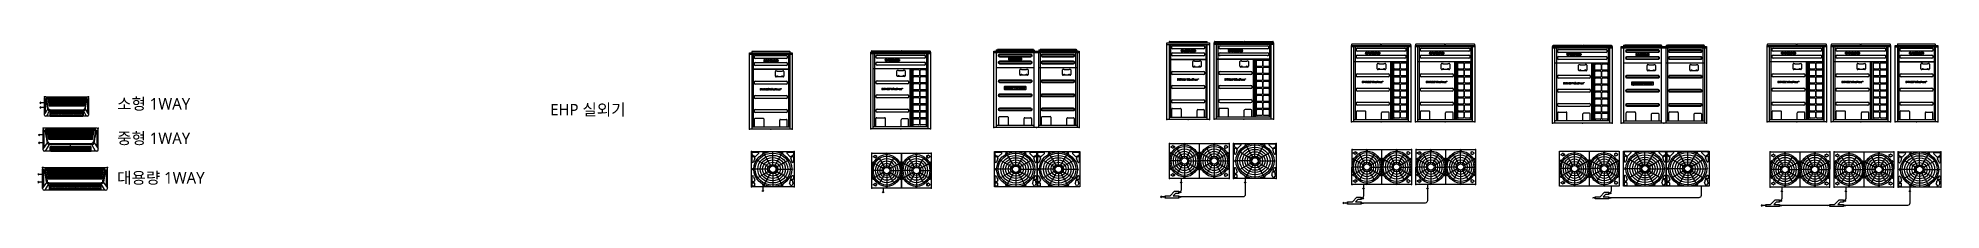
# Model space of a CAD drawing. Header units: millimetres. Extents: x -1305 to 107762, y -9150 to 56526.
# Drawn here: x 55160 to 96632, y 35867 to 39460 of the extents above; entities that cross this region are included whole.
import ezdxf
from ezdxf.enums import TextEntityAlignment as Align

# ---------------------------------------------------------------- set-up
doc = ezdxf.new("R2010")
doc.units = ezdxf.units.MM
for name, color, linetype in [('DVM_INDOOR', 7, 'Continuous'), ('DVM_JOINT', 6, 'Continuous'), ('DVM_OUTDOOR', 7, 'Continuous'), ('DVM_PIPE', 3, 'Continuous'), ('DVM_REPORT', 7, 'Continuous'), ('DVM_UNIT_BP', 7, 'Continuous'), ('DVM_UNIT_DP', 4, 'Continuous'), ('DVM_UNIT_LP', 3, 'Continuous'), ('Layer 2', 7, 'Continuous'), ('SS-TEXT', 7, 'Continuous')]:
    doc.layers.add(name, color=color, linetype=linetype)
doc.styles.add('삼성전자', font='malgun.ttf')

msp = doc.modelspace()

# ---------------------------------------------------------------- texts
at = {"layer": 'SS-TEXT', "color": 2, "ltscale": 15, "style": '삼성전자'}
for s, p in [('소형 1WAY', (56882, 38103)), ('EHP 실외기', (66320, 37975)), ('중형 1WAY', (56882, 37353)), ('대용량 1WAY', (56882, 36493))]:
    msp.add_text(s, height=250, dxfattribs=at).set_placement(p, align=Align.MIDDLE_LEFT)

# ---------------------------------------------------------------- blocks, each defined once
blk = doc.blocks.new('DVM_LP_VEC')
at = {"layer": 'DVM_UNIT_LP', "color": 0}
blk.add_line((0, 0), (100, 0), dxfattribs=at)
blk.add_lwpolyline([(79, 21), (100, 0), (79, -21)], dxfattribs=at)
blk.add_point((0, 0), dxfattribs=at)
blk = doc.blocks.new('DVM_OD_DVMS2_930X1695X765_T')
at = {"layer": 'DVM_OUTDOOR', "color": 0}
for p, q in [((-450, 315), (-450, 355)), ((-450, 162), (-450, 262)), ((-394, 274), (-442, 301)), ((-435, 370), (-319, 370)), ((-434, 17), (-416, 23)), ((-427, 276), (-399, 260)), ((-392, 241), (-420, 157)), ((-70, 0), (-416, 0)), ((-307, 344), (-375, 276)), ((-61, 35), (-352, 203)), ((-215, 327), (-217, 343)), ((-35, 61), (-195, 337)), ((-188, 360), (-173, 347)), ((0, 70), (0, 381)), ((35, 61), (195, 337)), ((61, 35), (352, 203)), ((70, 0), (416, 0)), ((173, 347), (188, 360)), ((217, 343), (215, 327)), ((375, 276), (307, 344)), ((319, 370), (434, 370)), ((420, 157), (392, 241)), ((442, 301), (394, 274)), ((399, 260), (427, 276)), ((450, 355), (450, 315)), ((450, 262), (450, 162)), ((-450, -262), (-450, -162)), ((-450, -360), (-450, -305)), ((-439, -294), (-409, -294)), ((-409, -370), (-439, -370)), ((-416, -23), (-434, -17)), ((-399, -260), (-427, -276)), ((-420, -157), (-392, -241)), ((-399, -305), (-399, -360)), ((-61, -35), (-352, -203)), ((-217, -343), (-215, -327)), ((-35, -61), (-195, -337)), ((-173, -347), (-188, -360)), ((0, -70), (0, -381)), ((35, -61), (195, -337)), ((61, -35), (352, -203)), ((188, -360), (173, -347)), ((215, -327), (217, -343)), ((394, -359), (364, -307)), ((374, -289), (377, -289)), ((378, -288), (378, -251)), ((390, -239), (418, -239)), ((396, -202), (420, -149)), ((434, -225), (410, -225)), ((444, -307), (414, -359)), ((430, -251), (430, -288)), ((431, -289), (434, -289)), ((450, -155), (450, -209))]:
    blk.add_line(p, q, dxfattribs=at)
blk.add_lwpolyline([(-462, 382), (462, 382, -0.414214), (465, 379), (465, -380, -0.414214), (462, -383), (-462, -383, -0.414214), (-465, -380), (-465, 379, -0.414214)], format="xyb", close=True, dxfattribs=at)
for centre, radius in [((-428, 0), 5), ((-200, 346), 5), ((0, 0), 70), ((200, 346), 5), ((428, 0), 5), ((-200, -346), 5), ((200, -346), 5)]:
    blk.add_circle(centre, radius, dxfattribs=at)
for centre, radius, start, end in [((-435, 355), 15.8, 90, 180), ((-435, 315), 15.8, 180, 240), ((-435, 262), 15.8, 60, 180), ((-435, 162), 15.8, 180, 341.6939), ((-428, 0), 17.9, 110, 250), ((-407, 246), 15.8, 341.6939, 60), ((-386, 287), 15.8, 240, 315), ((-319, 355), 15.8, 315, 90), ((-200, 346), 17.9, 49.9999, 189.9999), ((200, 346), 17.9, 350.0001, 130.0001), ((319, 355), 15.8, 90, 225), ((386, 287), 15.8, 225, 300), ((407, 246), 15.8, 120, 198.3061), ((434, 162), 15.8, 198.3061, 0), ((434, 262), 15.8, 0, 120), ((434, 355), 15.8, 0, 90), ((434, 315), 15.8, 300, 0), ((-435, -162), 15.8, 18.3061, 180), ((-435, -262), 15.8, 180, 300), ((-439, -305), 10.8, 90, 180), ((-439, -360), 10.8, 180, 270), ((-409, -305), 10.8, 0, 90), ((-409, -360), 10.8, 270, 0), ((-407, -246), 15.8, 300, 18.3061), ((-200, -346), 17.9, 170.0001, 310.0001), ((200, -346), 17.9, 229.9999, 9.9999), ((374, -301), 11.8, 90, 210), ((377, -288), 1.24, 270, 0), ((390, -251), 11.8, 90, 180), ((404, -353), 11.8, 210, 330), ((418, -251), 11.8, 0, 90), ((431, -288), 1.24, 180, 270), ((434, -301), 11.8, 330, 90)]:
    blk.add_arc(centre, radius, start, end, dxfattribs=at)
for major_axis, ratio in [((416, 0), 0.915959), ((-382, 0), 0.915083), ((-328, 0), 0.915041), ((-274, 0), 0.914955), ((-220, 0), 0.914805), ((-166, 0), 0.914604), ((-113, 0), 0.914238), ((-85.7, 0), 0.913784)]:
    blk.add_ellipse((0, 0), major_axis=major_axis, ratio=ratio, dxfattribs=at)
for points, knots in [([(410, -225), (410, -225), (409, -225), (409, -225), (408, -225), (407, -224), (406, -224), (406, -224), (406, -224), (405, -224), (405, -224), (405, -224), (405, -224), (404, -224), (404, -223), (404, -223), (403, -223), (402, -223), (402, -222), (401, -222), (401, -222), (401, -222), (400, -221), (400, -221), (400, -221), (400, -221), (400, -221), (399, -220), (398, -220), (398, -219), (398, -219), (397, -218), (397, -218), (397, -218), (397, -218), (397, -218), (397, -217), (396, -217), (396, -216), (396, -215), (395, -215), (395, -214), (395, -213), (395, -213), (395, -213), (395, -213), (395, -213), (395, -212), (395, -212), (395, -212), (394, -211), (394, -210), (394, -209), (394, -209), (394, -208), (394, -208), (394, -208), (394, -207), (394, -207), (394, -207), (395, -206), (395, -205), (395, -205), (395, -204), (395, -203), (396, -202)], [0, 0, 0, 0, 0.03125, 0.03125, 0.0625, 0.09375, 0.125, 0.125, 0.15625, 0.15625, 0.164063, 0.164063, 0.171875, 0.1875, 0.1875, 0.21875, 0.21875, 0.25, 0.28125, 0.3125, 0.3125, 0.328125, 0.328125, 0.335938, 0.335938, 0.34375, 0.375, 0.375, 0.4375, 0.4375, 0.46875, 0.46875, 0.484375, 0.492188, 0.492188, 0.5, 0.5, 0.53125, 0.5625, 0.5625, 0.625, 0.625, 0.65625, 0.65625, 0.664062, 0.664062, 0.671875, 0.671875, 0.6875, 0.6875, 0.71875, 0.75, 0.75, 0.8125, 0.8125, 0.828125, 0.828125, 0.835937, 0.835937, 0.84375, 0.875, 0.90625, 0.9375, 0.9375, 1, 1, 1, 1]), ([(420, -149), (420, -148), (421, -148), (421, -147), (421, -146), (422, -146), (422, -145), (423, -145), (423, -145), (423, -144), (423, -144), (423, -144), (423, -144), (424, -144), (424, -143), (425, -142), (426, -142), (426, -142), (427, -141), (427, -141), (427, -141), (427, -141), (427, -141), (428, -141), (429, -140), (430, -140), (431, -140), (431, -140), (432, -140), (432, -140), (432, -140), (432, -140), (432, -140), (432, -139), (432, -139), (433, -139), (433, -139), (434, -139), (435, -139), (436, -139), (436, -139), (437, -139), (437, -140), (437, -140), (437, -140), (437, -140), (437, -140), (438, -140), (438, -140), (438, -140), (439, -140), (440, -140), (440, -140), (441, -141), (441, -141), (442, -141), (442, -141), (442, -141), (442, -141), (442, -141), (442, -141), (443, -142), (443, -142), (443, -142), (444, -142), (444, -143), (445, -143), (445, -144), (446, -144), (446, -144), (446, -145), (446, -145), (446, -145), (447, -145), (447, -145), (447, -146), (447, -146), (448, -147), (448, -147), (448, -148), (449, -148), (449, -149), (449, -149), (449, -149), (449, -149), (449, -150), (449, -150), (450, -150), (450, -151), (450, -152), (450, -152), (450, -153), (450, -154), (450, -155), (450, -155)], [0, 0, 0, 0, 0.03125, 0.03125, 0.0625, 0.09375, 0.09375, 0.109375, 0.109375, 0.117188, 0.117188, 0.125, 0.125, 0.15625, 0.15625, 0.1875, 0.21875, 0.21875, 0.234375, 0.234375, 0.242188, 0.242188, 0.25, 0.25, 0.3125, 0.3125, 0.34375, 0.34375, 0.359375, 0.359375, 0.363281, 0.363281, 0.367188, 0.367188, 0.375, 0.375, 0.40625, 0.40625, 0.4375, 0.4375, 0.46875, 0.46875, 0.484375, 0.484375, 0.488281, 0.488281, 0.492188, 0.492188, 0.5, 0.5, 0.53125, 0.53125, 0.5625, 0.5625, 0.59375, 0.59375, 0.609375, 0.609375, 0.613281, 0.613281, 0.617188, 0.617188, 0.625, 0.625, 0.65625, 0.65625, 0.6875, 0.6875, 0.71875, 0.71875, 0.734375, 0.734375, 0.742188, 0.742188, 0.75, 0.75, 0.78125, 0.78125, 0.8125, 0.8125, 0.84375, 0.84375, 0.859375, 0.859375, 0.867188, 0.867188, 0.875, 0.875, 0.90625, 0.90625, 0.9375, 0.96875, 0.96875, 1, 1, 1, 1]), ([(450, -209), (450, -209), (450, -210), (450, -211), (450, -212), (450, -213), (450, -213), (450, -214), (450, -214), (449, -214), (449, -214), (449, -214), (449, -215), (449, -215), (448, -216), (448, -217), (447, -218), (447, -218), (447, -218), (447, -218), (447, -219), (447, -219), (447, -219), (447, -219), (446, -219), (446, -220), (445, -220), (445, -221), (444, -221), (444, -222), (443, -222), (443, -222), (443, -222), (443, -222), (442, -223), (442, -223), (441, -223), (441, -223), (440, -224), (440, -224), (439, -224), (439, -224), (438, -224), (438, -224), (438, -224), (438, -224), (438, -224), (437, -224), (437, -225), (436, -225), (435, -225), (434, -225)], [0, 0, 0, 0, 0.0625, 0.0625, 0.125, 0.125, 0.1875, 0.1875, 0.203125, 0.203125, 0.21875, 0.21875, 0.25, 0.25, 0.3125, 0.375, 0.375, 0.40625, 0.40625, 0.414063, 0.414063, 0.421875, 0.421875, 0.4375, 0.4375, 0.5, 0.5, 0.5625, 0.5625, 0.625, 0.625, 0.640625, 0.640625, 0.65625, 0.65625, 0.6875, 0.6875, 0.75, 0.75, 0.8125, 0.8125, 0.84375, 0.84375, 0.851563, 0.851563, 0.859375, 0.875, 0.875, 0.9375, 0.9375, 1, 1, 1, 1])]:
    blk.add_open_spline(points, degree=3, knots=knots, dxfattribs=at)
at = {"layer": 'DVM_UNIT_BP'}
for p in [(-465, 382), (465, 382), (-465, -383), (465, -383)]:
    blk.add_point(p, dxfattribs=at)
at = {"layer": 'DVM_UNIT_LP', "color": 1, "rotation": 270}
blk.add_blockref('DVM_LP_VEC', (-213, -383), dxfattribs=at)
blk = doc.blocks.new('DVM_OD_DVMS2_1295X1695X765_T')
at = {"layer": 'DVM_OUTDOOR', "color": 0}
for p, q in [((-393, 0), (-643, 0)), ((-619, 309), (-578, 333)), ((-578, 276), (-619, 300)), ((-384, 35), (-606, 163)), ((-569, 328), (-569, 324)), ((-569, 286), (-569, 281)), ((-568, 322), (-550, 322)), ((-550, 287), (-568, 287)), ((-544, 317), (-544, 293)), ((-358, 60), (-494, 295)), ((-324, 69), (-323, 348)), ((-289, 60), (-153, 294)), ((-263, 35), (-41, 163)), ((-2, 382), (-2, -382)), ((2, -382), (2, 382)), ((254, 0), (4, 0)), ((264, 35), (42, 163)), ((289, 60), (154, 295)), ((324, 69), (324, 348)), ((359, 60), (494, 294)), ((384, 35), (606, 163)), ((545, 317), (545, 293)), ((568, 322), (550, 322)), ((550, 287), (568, 287)), ((570, 328), (570, 324)), ((570, 286), (570, 281)), ((619, 309), (578, 333)), ((578, 276), (619, 300)), ((-619, -300), (-578, -276)), ((-578, -333), (-619, -309)), ((-384, -35), (-606, -163)), ((-569, -281), (-569, -286)), ((-569, -324), (-569, -328)), ((-568, -287), (-550, -287)), ((-550, -322), (-568, -322)), ((-544, -293), (-544, -317)), ((-358, -60), (-494, -294)), ((-324, -69), (-324, -348)), ((-289, -60), (-154, -295)), ((-264, -35), (-42, -163)), ((-254, 0), (-4, 0)), ((264, -35), (41, -163)), ((289, -60), (154, -294)), ((324, -69), (324, -348)), ((359, -60), (494, -295)), ((384, -35), (606, -163)), ((393, 0), (643, 0)), ((545, -293), (545, -317)), ((568, -287), (550, -287)), ((550, -322), (568, -322)), ((570, -281), (570, -286)), ((570, -324), (570, -328)), ((619, -300), (578, -276)), ((578, -333), (619, -309))]:
    blk.add_line(p, q, dxfattribs=at)
blk.add_lwpolyline([(-644, 382), (645, 382, -0.414263), (648, 379), (647, -379, -0.414164), (644, -382), (-645, -382, -0.414263), (-648, -379), (-647, 379, -0.414164)], format="xyb", close=True, dxfattribs=at)
for centre, radius in [((-616, 168), 5), ((-324, 0), 69.4), ((-324, 360), 5), ((-32, 169), 5), ((32, 169), 5), ((324, 0), 69.4), ((324, 360), 5), ((616, 168), 5), ((-616, -168), 5), ((-324, -360), 5), ((-32, -169), 5), ((32, -169), 5), ((324, -360), 5), ((616, -168), 5)]:
    blk.add_circle(centre, radius, dxfattribs=at)
for centre, radius, start, end in [((-616, 169), 17.5, 23.8613, 283.9725), ((-616, 305), 5.54, 120, 240), ((-575, 328), 5.54, 0, 120), ((-575, 281), 5.54, 240, 0), ((-568, 324), 1.46, 180, 270), ((-568, 286), 1.46, 90, 180), ((-550, 317), 5.54, 0, 90), ((-550, 293), 5.54, 270, 0), ((-324, 360), 17.5, 316.4681, 223.5206), ((-32, 168), 17.5, 256.1625, 155.9588), ((32, 168), 17.5, 23.9794, 283.8544), ((324, 360), 17.5, 316.4456, 223.5431), ((550, 317), 5.54, 90, 180), ((550, 293), 5.54, 180, 270), ((568, 324), 1.46, 270, 0), ((568, 286), 1.46, 0, 90), ((575, 328), 5.54, 60, 180), ((575, 281), 5.54, 180, 300), ((616, 169), 17.5, 255.9881, 156.1163), ((616, 305), 5.54, 300, 60), ((-616, -169), 17.5, 75.9881, 336.1163), ((-616, -305), 5.54, 120, 240), ((-575, -281), 5.54, 0, 120), ((-575, -328), 5.54, 240, 0), ((-568, -286), 1.46, 180, 270), ((-568, -324), 1.46, 90, 180), ((-550, -293), 5.54, 0, 90), ((-550, -317), 5.54, 270, 0), ((-324, -360), 17.5, 136.4456, 43.5431), ((-32, -168), 17.5, 203.9794, 103.8544), ((32, -168), 17.5, 76.1625, 335.9587), ((324, -360), 17.5, 136.4681, 43.5206), ((550, -293), 5.54, 90, 180), ((550, -317), 5.54, 180, 270), ((568, -286), 1.46, 270, 0), ((568, -324), 1.46, 0, 90), ((575, -281), 5.54, 60, 180), ((575, -328), 5.54, 180, 300), ((616, -169), 17.5, 203.8613, 103.9725), ((616, -305), 5.54, 300, 60)]:
    blk.add_arc(centre, radius, start, end, dxfattribs=at)
for centre, major_axis, ratio in [((-324, 0), (0, 348), 0.918136), ((-324, 0), (0, 315), 0.922691), ((-324, 0), (0, 263), 0.922407), ((-324, 0), (0, 211), 0.922006), ((-324, 0), (0, 159), 0.921389), ((-324, 0), (0, 107), 0.920083), ((324, 0), (0, 348), 0.918136), ((324, 0), (0, 315), 0.922691), ((324, 0), (0, 263), 0.922407), ((324, 0), (0, 211), 0.922006), ((324, 0), (0, 159), 0.921389), ((324, 0), (0, 107), 0.920083)]:
    blk.add_ellipse(centre, major_axis=major_axis, ratio=ratio, dxfattribs=at)
at = {"layer": 'DVM_UNIT_BP'}
for p in [(-647, 382), (648, 382), (-648, -382), (647, -382)]:
    blk.add_point(p, dxfattribs=at)
at = {"layer": 'DVM_UNIT_LP', "color": 1, "rotation": 270}
blk.add_blockref('DVM_LP_VEC', (-398, -382), dxfattribs=at)
blk = doc.blocks.new('ACC_AC_RF')
at = {"layer": 'DVM_JOINT'}
blk.add_lwpolyline([(-150, 25), (-150, -25), (-42, -25), (58, -125), (150, -125), (150, -75), (78, -75), (28, -25), (150, -25), (150, 25), (-150, 25)], dxfattribs=at)
at = {"layer": 'DVM_UNIT_BP'}
for p in [(-150, 0), (150, 0), (150, -100)]:
    blk.add_point(p, dxfattribs=at)
at = {"layer": 'DVM_UNIT_LP', "xscale": 0.5, "yscale": 0.5, "zscale": 0.5, "rotation": 180}
blk.add_blockref('DVM_LP_VEC', (-150, 0), dxfattribs=at)
at = {"layer": 'DVM_UNIT_LP', "color": 1, "xscale": -0.5, "yscale": 0.5, "zscale": 0.5, "rotation": 180}
blk.add_blockref('DVM_LP_VEC', (150, 0), dxfattribs=at)
at = {"layer": 'DVM_UNIT_LP', "color": 2, "xscale": -0.5, "yscale": 0.5, "zscale": 0.5, "rotation": 180}
blk.add_blockref('DVM_LP_VEC', (150, -100), dxfattribs=at)
blk = doc.blocks.new('DVM_OD_AM260AXVUHH1SY_2_P_1_100_400', base_point=(-2425, -332))
at = {"layer": 'DVM_PIPE'}
for points in [[(-678, 68), (-678, -282, -0.41), (-728, -332), (-2125, -332)], [(-2075, 68), (-2075, -182, -0.41), (-2125, -232)]]:
    blk.add_lwpolyline(points, format="xyb", dxfattribs=at)
at = {"layer": 'DVM_UNIT_BP'}
for p in [(-2325, 832), (0, 832), (-2325, 68), (0, 68), (-2425, -332)]:
    blk.add_point(p, dxfattribs=at)
at = {"layer": 'DVM_JOINT', "extrusion": (0, 0, -1), "rotation": 180}
blk.add_blockref('ACC_AC_RF', (2275, -332), dxfattribs=at)
at = {"layer": 'DVM_OUTDOOR', "color": 0}
for name, p in [('DVM_OD_DVMS2_1295X1695X765_T', (-1678, 450)), ('DVM_OD_DVMS2_930X1695X765_T', (-465, 450))]:
    blk.add_blockref(name, p, dxfattribs=at)
at = {"layer": 'DVM_UNIT_LP', "color": 1, "rotation": 180}
blk.add_blockref('DVM_LP_VEC', (-2425, -332), dxfattribs=at)
blk = doc.blocks.new('DVM_OD_AM340AXVUHH1SY_2_P_1_100_400', base_point=(-2790, -332))
at = {"layer": 'DVM_PIPE'}
for points in [[(-1045, 68), (-1045, -282, -0.41), (-1095, -332), (-2490, -332)], [(-2440, 68), (-2440, -182, -0.41), (-2490, -232)]]:
    blk.add_lwpolyline(points, format="xyb", dxfattribs=at)
at = {"layer": 'DVM_UNIT_BP'}
for p in [(-2690, 832), (0, 832), (-2690, 68), (0, 68), (-2790, -332)]:
    blk.add_point(p, dxfattribs=at)
at = {"layer": 'DVM_JOINT', "extrusion": (0, 0, -1), "rotation": 180}
blk.add_blockref('ACC_AC_RF', (2640, -332), dxfattribs=at)
at = {"layer": 'DVM_OUTDOOR', "color": 0}
for p in [(-2043, 450), (-648, 450)]:
    blk.add_blockref('DVM_OD_DVMS2_1295X1695X765_T', p, dxfattribs=at)
at = {"layer": 'DVM_UNIT_LP', "color": 1, "rotation": 180}
blk.add_blockref('DVM_LP_VEC', (-2790, -332), dxfattribs=at)
blk = doc.blocks.new('DVM_OD_AM480AXVUHH1SY_3_P_1_100_400', base_point=(-3820, -332))
at = {"layer": 'DVM_PIPE'}
for points in [[(-3470, 68), (-3470, -182, -0.41), (-3520, -232)], [(-678, 68), (-678, -282, -0.41), (-728, -332), (-2125, -332)], [(-2075, 68), (-2075, -182, -0.41), (-2125, -232)]]:
    blk.add_lwpolyline(points, format="xyb", dxfattribs=at)
blk.add_lwpolyline([(-2425, -332), (-3520, -332)], dxfattribs=at)
at = {"layer": 'DVM_UNIT_BP'}
for p in [(-3720, 832), (0, 832), (-3720, 68), (0, 68), (-3820, -332)]:
    blk.add_point(p, dxfattribs=at)
at = {"layer": 'DVM_JOINT', "extrusion": (0, 0, -1), "rotation": 180}
for p in [(3670, -332), (2275, -332)]:
    blk.add_blockref('ACC_AC_RF', p, dxfattribs=at)
at = {"layer": 'DVM_OUTDOOR', "color": 0}
for name, p in [('DVM_OD_DVMS2_1295X1695X765_T', (-3073, 450)), ('DVM_OD_DVMS2_1295X1695X765_T', (-1678, 450)), ('DVM_OD_DVMS2_930X1695X765_T', (-465, 450))]:
    blk.add_blockref(name, p, dxfattribs=at)
at = {"layer": 'DVM_UNIT_LP', "color": 1, "rotation": 180}
blk.add_blockref('DVM_LP_VEC', (-3820, -332), dxfattribs=at)
blk = doc.blocks.new('A$Ce7cff1c1')
at = {"layer": 'DVM_OUTDOOR', "color": 0}
for p, q in [((15, 698), (15, 737)), ((15, 544), (15, 645)), ((71, 656), (23, 684)), ((30, 753), (146, 753)), ((38, 659), (66, 642)), ((73, 624), (45, 539)), ((158, 726), (90, 659)), ((404, 418), (113, 586)), ((250, 709), (248, 726)), ((430, 443), (270, 720)), ((277, 742), (292, 729)), ((465, 453), (465, 764)), ((500, 443), (660, 720)), ((526, 418), (817, 586)), ((638, 729), (653, 742)), ((682, 726), (680, 709)), ((840, 659), (772, 726)), ((784, 753), (899, 753)), ((885, 539), (857, 624)), ((907, 684), (859, 656)), ((864, 642), (892, 659)), ((915, 737), (915, 698)), ((915, 645), (915, 544)), ((945, 698), (945, 737)), ((945, 544), (945, 645)), ((1001, 656), (953, 684)), ((960, 753), (1076, 753)), ((968, 659), (996, 642)), ((1003, 624), (975, 539)), ((1088, 726), (1020, 659)), ((1334, 418), (1043, 586)), ((1180, 709), (1178, 726)), ((1360, 443), (1200, 720)), ((1207, 742), (1222, 729)), ((1395, 453), (1395, 764)), ((1430, 443), (1590, 720)), ((1456, 418), (1747, 586)), ((1568, 729), (1583, 742)), ((1612, 726), (1610, 709)), ((1770, 659), (1702, 726)), ((1714, 753), (1829, 753)), ((1815, 539), (1787, 624)), ((1837, 684), (1789, 656)), ((1794, 642), (1822, 659)), ((1845, 737), (1845, 698)), ((1845, 645), (1845, 544)), ((15, 120), (15, 221)), ((15, 23), (15, 78)), ((26, 89), (56, 89)), ((56, 12), (26, 12)), ((31, 399), (49, 406)), ((49, 359), (31, 366)), ((66, 123), (38, 106)), ((45, 226), (73, 141)), ((395, 382), (49, 382)), ((66, 78), (66, 23)), ((404, 348), (113, 179)), ((248, 39), (250, 56)), ((430, 322), (270, 45)), ((292, 36), (277, 23)), ((465, 313), (465, 1)), ((500, 322), (660, 45)), ((526, 348), (817, 179)), ((535, 382), (881, 382)), ((653, 23), (638, 36)), ((680, 56), (682, 39)), ((859, 24), (829, 76)), ((839, 94), (842, 94)), ((843, 95), (843, 132)), ((855, 144), (883, 144)), ((861, 180), (885, 234)), ((899, 158), (875, 158)), ((909, 76), (879, 24)), ((895, 132), (895, 95)), ((896, 94), (899, 94)), ((915, 227), (915, 174)), ((945, 120), (945, 221)), ((945, 23), (945, 78)), ((956, 89), (986, 89)), ((986, 12), (956, 12)), ((961, 399), (979, 406)), ((979, 359), (961, 366)), ((996, 123), (968, 106)), ((975, 226), (1003, 141)), ((1325, 382), (979, 382)), ((996, 78), (996, 23)), ((1334, 348), (1043, 179)), ((1178, 39), (1180, 56)), ((1360, 322), (1200, 45)), ((1222, 36), (1207, 23)), ((1395, 313), (1395, 1)), ((1430, 322), (1590, 45)), ((1456, 348), (1747, 179)), ((1465, 382), (1811, 382)), ((1583, 23), (1568, 36)), ((1610, 56), (1612, 39)), ((1789, 24), (1759, 76)), ((1769, 94), (1772, 94)), ((1773, 95), (1773, 132)), ((1785, 144), (1813, 144)), ((1791, 180), (1815, 234)), ((1829, 158), (1805, 158)), ((1839, 76), (1809, 24)), ((1825, 132), (1825, 95)), ((1826, 94), (1829, 94)), ((1845, 227), (1845, 174))]:
    blk.add_line(p, q, dxfattribs=at)
for points in [[(3, 765), (927, 765, -0.414214), (930, 762), (930, 3, -0.414214), (927, 0), (3, 0, -0.414214), (0, 3), (0, 762, -0.414214)], [(933, 765), (1857, 765, -0.414214), (1860, 762), (1860, 3, -0.414214), (1857, 0), (933, 0, -0.414214), (930, 3), (930, 762, -0.414214)]]:
    blk.add_lwpolyline(points, format="xyb", close=True, dxfattribs=at)
for centre, radius in [((265, 729), 5), ((465, 382), 70), ((665, 729), 5), ((1195, 729), 5), ((1395, 382), 70), ((1595, 729), 5), ((37, 382), 5), ((265, 36), 5), ((665, 36), 5), ((893, 382), 5), ((967, 382), 5), ((1195, 36), 5), ((1595, 36), 5), ((1823, 382), 5)]:
    blk.add_circle(centre, radius, dxfattribs=at)
for centre, radius, start, end in [((30, 737), 15.8, 90, 180), ((30, 698), 15.8, 180, 240), ((30, 645), 15.8, 60, 180), ((30, 544), 15.8, 180, 341.6939), ((58, 629), 15.8, 341.6939, 60), ((79, 670), 15.8, 240, 315), ((146, 737), 15.8, 315, 90), ((265, 729), 17.9, 49.9999, 189.9999), ((665, 729), 17.9, 350.0001, 130.0001), ((784, 737), 15.8, 90, 225), ((851, 670), 15.8, 225, 300), ((872, 629), 15.8, 120, 198.3061), ((899, 544), 15.8, 198.3061, 0), ((899, 645), 15.8, 0, 120), ((899, 737), 15.8, 0, 90), ((899, 698), 15.8, 300, 0), ((960, 737), 15.8, 90, 180), ((960, 698), 15.8, 180, 240), ((960, 645), 15.8, 60, 180), ((960, 544), 15.8, 180, 341.6939), ((988, 629), 15.8, 341.6939, 60), ((1009, 670), 15.8, 240, 315), ((1076, 737), 15.8, 315, 90), ((1195, 729), 17.9, 49.9999, 189.9999), ((1595, 729), 17.9, 350.0001, 130.0001), ((1714, 737), 15.8, 90, 225), ((1781, 670), 15.8, 225, 300), ((1802, 629), 15.8, 120, 198.3061), ((1829, 544), 15.8, 198.3061, 0), ((1829, 645), 15.8, 0, 120), ((1829, 737), 15.8, 0, 90), ((1829, 698), 15.8, 300, 0), ((30, 221), 15.8, 18.3061, 180), ((30, 120), 15.8, 180, 300), ((26, 78), 10.8, 90, 180), ((26, 23), 10.8, 180, 270), ((37, 382), 17.9, 110, 250), ((56, 78), 10.8, 0, 90), ((56, 23), 10.8, 270, 0), ((58, 136), 15.8, 300, 18.3061), ((265, 36), 17.9, 170.0001, 310.0001), ((665, 36), 17.9, 229.9999, 9.9999), ((839, 82), 11.8, 90, 210), ((842, 95), 1.24, 270, 0), ((855, 132), 11.8, 90, 180), ((869, 30), 11.8, 210, 330), ((883, 132), 11.8, 0, 90), ((896, 95), 1.24, 180, 270), ((899, 82), 11.8, 330, 90), ((960, 221), 15.8, 18.3061, 180), ((960, 120), 15.8, 180, 300), ((956, 78), 10.8, 90, 180), ((956, 23), 10.8, 180, 270), ((967, 382), 17.9, 110, 250), ((986, 78), 10.8, 0, 90), ((986, 23), 10.8, 270, 0), ((988, 136), 15.8, 300, 18.3061), ((1195, 36), 17.9, 170.0001, 310.0001), ((1595, 36), 17.9, 229.9999, 9.9999), ((1769, 82), 11.8, 90, 210), ((1772, 95), 1.24, 270, 0), ((1785, 132), 11.8, 90, 180), ((1799, 30), 11.8, 210, 330), ((1813, 132), 11.8, 0, 90), ((1826, 95), 1.24, 180, 270), ((1829, 82), 11.8, 330, 90)]:
    blk.add_arc(centre, radius, start, end, dxfattribs=at)
for centre, major_axis, ratio in [((465, 382), (416, 0), 0.915959), ((465, 382), (-382, 0), 0.915083), ((465, 382), (-328, 0), 0.915041), ((465, 382), (-274, 0), 0.914955), ((465, 382), (-220, 0), 0.914805), ((465, 382), (-166, 0), 0.914604), ((465, 382), (-113, 0), 0.914238), ((465, 382), (-85.7, 0), 0.913784), ((1395, 382), (416, 0), 0.915959), ((1395, 382), (-382, 0), 0.915083), ((1395, 382), (-328, 0), 0.915041), ((1395, 382), (-274, 0), 0.914955), ((1395, 382), (-220, 0), 0.914805), ((1395, 382), (-166, 0), 0.914604), ((1395, 382), (-113, 0), 0.914238), ((1395, 382), (-85.7, 0), 0.913784)]:
    blk.add_ellipse(centre, major_axis=major_axis, ratio=ratio, dxfattribs=at)
for points, knots in [([(875, 158), (875, 158), (874, 158), (874, 158), (873, 158), (872, 158), (871, 158), (871, 158), (871, 158), (870, 159), (870, 159), (870, 159), (870, 159), (869, 159), (869, 159), (869, 159), (868, 159), (867, 160), (867, 160), (866, 161), (866, 161), (866, 161), (865, 161), (865, 161), (865, 161), (865, 162), (865, 162), (864, 162), (863, 163), (863, 164), (863, 164), (862, 164), (862, 165), (862, 165), (862, 165), (862, 165), (862, 165), (861, 166), (861, 166), (861, 167), (860, 168), (860, 169), (860, 169), (860, 170), (860, 170), (860, 170), (860, 170), (860, 170), (860, 170), (860, 171), (859, 171), (859, 172), (859, 173), (859, 174), (859, 175), (859, 175), (859, 175), (859, 175), (859, 175), (859, 176), (860, 176), (860, 177), (860, 178), (860, 179), (860, 179), (861, 180)], [0, 0, 0, 0, 0.03125, 0.03125, 0.0625, 0.09375, 0.125, 0.125, 0.15625, 0.15625, 0.164063, 0.164063, 0.171875, 0.1875, 0.1875, 0.21875, 0.21875, 0.25, 0.28125, 0.3125, 0.3125, 0.328125, 0.328125, 0.335938, 0.335938, 0.34375, 0.375, 0.375, 0.4375, 0.4375, 0.46875, 0.46875, 0.484375, 0.492188, 0.492188, 0.5, 0.5, 0.53125, 0.5625, 0.5625, 0.625, 0.625, 0.65625, 0.65625, 0.664062, 0.664062, 0.671875, 0.671875, 0.6875, 0.6875, 0.71875, 0.75, 0.75, 0.8125, 0.8125, 0.828125, 0.828125, 0.835937, 0.835937, 0.84375, 0.875, 0.90625, 0.9375, 0.9375, 1, 1, 1, 1]), ([(885, 234), (885, 234), (886, 235), (886, 236), (886, 236), (887, 237), (887, 237), (888, 238), (888, 238), (888, 238), (888, 238), (888, 238), (888, 239), (889, 239), (889, 240), (890, 240), (891, 241), (891, 241), (892, 241), (892, 241), (892, 241), (892, 241), (892, 241), (893, 242), (894, 242), (895, 243), (896, 243), (896, 243), (897, 243), (897, 243), (897, 243), (897, 243), (897, 243), (897, 243), (897, 243), (898, 243), (898, 243), (899, 243), (900, 243), (901, 243), (901, 243), (902, 243), (902, 243), (902, 243), (902, 243), (902, 243), (902, 243), (903, 243), (903, 243), (903, 243), (904, 243), (905, 242), (905, 242), (906, 242), (906, 242), (907, 241), (907, 241), (907, 241), (907, 241), (907, 241), (907, 241), (908, 241), (908, 241), (908, 241), (909, 240), (909, 240), (910, 240), (910, 239), (911, 239), (911, 238), (911, 238), (911, 238), (911, 238), (912, 237), (912, 237), (912, 237), (912, 237), (913, 236), (913, 235), (913, 235), (914, 234), (914, 234), (914, 233), (914, 233), (914, 233), (914, 233), (914, 233), (915, 232), (915, 232), (915, 231), (915, 230), (915, 229), (915, 228), (915, 228), (915, 227)], [0, 0, 0, 0, 0.03125, 0.03125, 0.0625, 0.09375, 0.09375, 0.109375, 0.109375, 0.117188, 0.117188, 0.125, 0.125, 0.15625, 0.15625, 0.1875, 0.21875, 0.21875, 0.234375, 0.234375, 0.242188, 0.242188, 0.25, 0.25, 0.3125, 0.3125, 0.34375, 0.34375, 0.359375, 0.359375, 0.363281, 0.363281, 0.367188, 0.367188, 0.375, 0.375, 0.40625, 0.40625, 0.4375, 0.4375, 0.46875, 0.46875, 0.484375, 0.484375, 0.488281, 0.488281, 0.492188, 0.492188, 0.5, 0.5, 0.53125, 0.53125, 0.5625, 0.5625, 0.59375, 0.59375, 0.609375, 0.609375, 0.613281, 0.613281, 0.617188, 0.617188, 0.625, 0.625, 0.65625, 0.65625, 0.6875, 0.6875, 0.71875, 0.71875, 0.734375, 0.734375, 0.742188, 0.742188, 0.75, 0.75, 0.78125, 0.78125, 0.8125, 0.8125, 0.84375, 0.84375, 0.859375, 0.859375, 0.867188, 0.867188, 0.875, 0.875, 0.90625, 0.90625, 0.9375, 0.96875, 0.96875, 1, 1, 1, 1]), ([(915, 174), (915, 173), (915, 173), (915, 172), (915, 171), (915, 170), (915, 169), (915, 169), (915, 169), (914, 168), (914, 168), (914, 168), (914, 168), (914, 167), (913, 166), (913, 165), (912, 165), (912, 164), (912, 164), (912, 164), (912, 164), (912, 164), (912, 164), (912, 164), (911, 163), (911, 163), (910, 162), (910, 162), (909, 161), (909, 161), (908, 160), (908, 160), (908, 160), (908, 160), (907, 160), (907, 160), (906, 159), (906, 159), (905, 159), (905, 159), (904, 158), (904, 158), (903, 158), (903, 158), (903, 158), (903, 158), (903, 158), (902, 158), (902, 158), (901, 158), (900, 158), (899, 158)], [0, 0, 0, 0, 0.0625, 0.0625, 0.125, 0.125, 0.1875, 0.1875, 0.203125, 0.203125, 0.21875, 0.21875, 0.25, 0.25, 0.3125, 0.375, 0.375, 0.40625, 0.40625, 0.414063, 0.414063, 0.421875, 0.421875, 0.4375, 0.4375, 0.5, 0.5, 0.5625, 0.5625, 0.625, 0.625, 0.640625, 0.640625, 0.65625, 0.65625, 0.6875, 0.6875, 0.75, 0.75, 0.8125, 0.8125, 0.84375, 0.84375, 0.851563, 0.851563, 0.859375, 0.875, 0.875, 0.9375, 0.9375, 1, 1, 1, 1]), ([(1805, 158), (1805, 158), (1804, 158), (1804, 158), (1803, 158), (1802, 158), (1801, 158), (1801, 158), (1801, 158), (1800, 159), (1800, 159), (1800, 159), (1800, 159), (1799, 159), (1799, 159), (1799, 159), (1798, 159), (1797, 160), (1797, 160), (1796, 161), (1796, 161), (1796, 161), (1795, 161), (1795, 161), (1795, 161), (1795, 162), (1795, 162), (1794, 162), (1793, 163), (1793, 164), (1793, 164), (1792, 164), (1792, 165), (1792, 165), (1792, 165), (1792, 165), (1792, 165), (1791, 166), (1791, 166), (1791, 167), (1790, 168), (1790, 169), (1790, 169), (1790, 170), (1790, 170), (1790, 170), (1790, 170), (1790, 170), (1790, 170), (1790, 171), (1789, 171), (1789, 172), (1789, 173), (1789, 174), (1789, 175), (1789, 175), (1789, 175), (1789, 175), (1789, 175), (1789, 176), (1790, 176), (1790, 177), (1790, 178), (1790, 179), (1790, 179), (1791, 180)], [0, 0, 0, 0, 0.03125, 0.03125, 0.0625, 0.09375, 0.125, 0.125, 0.15625, 0.15625, 0.164063, 0.164063, 0.171875, 0.1875, 0.1875, 0.21875, 0.21875, 0.25, 0.28125, 0.3125, 0.3125, 0.328125, 0.328125, 0.335938, 0.335938, 0.34375, 0.375, 0.375, 0.4375, 0.4375, 0.46875, 0.46875, 0.484375, 0.492188, 0.492188, 0.5, 0.5, 0.53125, 0.5625, 0.5625, 0.625, 0.625, 0.65625, 0.65625, 0.664062, 0.664062, 0.671875, 0.671875, 0.6875, 0.6875, 0.71875, 0.75, 0.75, 0.8125, 0.8125, 0.828125, 0.828125, 0.835937, 0.835937, 0.84375, 0.875, 0.90625, 0.9375, 0.9375, 1, 1, 1, 1]), ([(1815, 234), (1815, 234), (1816, 235), (1816, 236), (1816, 236), (1817, 237), (1817, 237), (1818, 238), (1818, 238), (1818, 238), (1818, 238), (1818, 238), (1818, 239), (1819, 239), (1819, 240), (1820, 240), (1821, 241), (1821, 241), (1822, 241), (1822, 241), (1822, 241), (1822, 241), (1822, 241), (1823, 242), (1824, 242), (1825, 243), (1826, 243), (1826, 243), (1827, 243), (1827, 243), (1827, 243), (1827, 243), (1827, 243), (1827, 243), (1827, 243), (1828, 243), (1828, 243), (1829, 243), (1830, 243), (1831, 243), (1831, 243), (1832, 243), (1832, 243), (1832, 243), (1832, 243), (1832, 243), (1832, 243), (1833, 243), (1833, 243), (1833, 243), (1834, 243), (1835, 242), (1835, 242), (1836, 242), (1836, 242), (1837, 241), (1837, 241), (1837, 241), (1837, 241), (1837, 241), (1837, 241), (1838, 241), (1838, 241), (1838, 241), (1839, 240), (1839, 240), (1840, 240), (1840, 239), (1841, 239), (1841, 238), (1841, 238), (1841, 238), (1841, 238), (1842, 237), (1842, 237), (1842, 237), (1842, 237), (1843, 236), (1843, 235), (1843, 235), (1844, 234), (1844, 234), (1844, 233), (1844, 233), (1844, 233), (1844, 233), (1844, 233), (1845, 232), (1845, 232), (1845, 231), (1845, 230), (1845, 229), (1845, 228), (1845, 228), (1845, 227)], [0, 0, 0, 0, 0.03125, 0.03125, 0.0625, 0.09375, 0.09375, 0.109375, 0.109375, 0.117188, 0.117188, 0.125, 0.125, 0.15625, 0.15625, 0.1875, 0.21875, 0.21875, 0.234375, 0.234375, 0.242188, 0.242188, 0.25, 0.25, 0.3125, 0.3125, 0.34375, 0.34375, 0.359375, 0.359375, 0.363281, 0.363281, 0.367188, 0.367188, 0.375, 0.375, 0.40625, 0.40625, 0.4375, 0.4375, 0.46875, 0.46875, 0.484375, 0.484375, 0.488281, 0.488281, 0.492188, 0.492188, 0.5, 0.5, 0.53125, 0.53125, 0.5625, 0.5625, 0.59375, 0.59375, 0.609375, 0.609375, 0.613281, 0.613281, 0.617188, 0.617188, 0.625, 0.625, 0.65625, 0.65625, 0.6875, 0.6875, 0.71875, 0.71875, 0.734375, 0.734375, 0.742188, 0.742188, 0.75, 0.75, 0.78125, 0.78125, 0.8125, 0.8125, 0.84375, 0.84375, 0.859375, 0.859375, 0.867188, 0.867188, 0.875, 0.875, 0.90625, 0.90625, 0.9375, 0.96875, 0.96875, 1, 1, 1, 1]), ([(1845, 174), (1845, 173), (1845, 173), (1845, 172), (1845, 171), (1845, 170), (1845, 169), (1845, 169), (1845, 169), (1844, 168), (1844, 168), (1844, 168), (1844, 168), (1844, 167), (1843, 166), (1843, 165), (1842, 165), (1842, 164), (1842, 164), (1842, 164), (1842, 164), (1842, 164), (1842, 164), (1842, 164), (1841, 163), (1841, 163), (1840, 162), (1840, 162), (1839, 161), (1839, 161), (1838, 160), (1838, 160), (1838, 160), (1838, 160), (1837, 160), (1837, 160), (1836, 159), (1836, 159), (1835, 159), (1835, 159), (1834, 158), (1834, 158), (1833, 158), (1833, 158), (1833, 158), (1833, 158), (1833, 158), (1832, 158), (1832, 158), (1831, 158), (1830, 158), (1829, 158)], [0, 0, 0, 0, 0.0625, 0.0625, 0.125, 0.125, 0.1875, 0.1875, 0.203125, 0.203125, 0.21875, 0.21875, 0.25, 0.25, 0.3125, 0.375, 0.375, 0.40625, 0.40625, 0.414063, 0.414063, 0.421875, 0.421875, 0.4375, 0.4375, 0.5, 0.5, 0.5625, 0.5625, 0.625, 0.625, 0.640625, 0.640625, 0.65625, 0.65625, 0.6875, 0.6875, 0.75, 0.75, 0.8125, 0.8125, 0.84375, 0.84375, 0.851563, 0.851563, 0.859375, 0.875, 0.875, 0.9375, 0.9375, 1, 1, 1, 1])]:
    blk.add_open_spline(points, degree=3, knots=knots, dxfattribs=at)
blk = doc.blocks.new('A$C4428b33a')
at = {"layer": 'DVM_OUTDOOR', "color": 0}
for p, q in [((29, 692), (70, 716)), ((70, 659), (29, 682)), ((264, 417), (42, 546)), ((78, 711), (78, 706)), ((78, 668), (78, 664)), ((80, 705), (98, 705)), ((98, 670), (80, 670)), ((103, 699), (103, 675)), ((289, 443), (154, 677)), ((324, 452), (324, 730)), ((359, 443), (494, 677)), ((384, 417), (606, 545)), ((646, 765), (646, 0)), ((650, 0), (650, 765)), ((911, 417), (689, 546)), ((937, 443), (802, 677)), ((971, 452), (972, 730)), ((1006, 443), (1142, 677)), ((1032, 417), (1254, 545)), ((1192, 699), (1192, 675)), ((1216, 705), (1198, 705)), ((1198, 670), (1216, 670)), ((1217, 711), (1217, 706)), ((1217, 668), (1217, 664)), ((1266, 692), (1225, 716)), ((1225, 659), (1266, 682)), ((254, 383), (4, 383)), ((29, 83), (70, 106)), ((70, 49), (29, 73)), ((264, 348), (41, 220)), ((78, 101), (78, 97)), ((78, 59), (78, 54)), ((80, 95), (98, 95)), ((98, 60), (80, 60)), ((103, 90), (103, 66)), ((289, 322), (154, 88)), ((324, 313), (324, 34)), ((359, 322), (494, 88)), ((384, 348), (606, 219)), ((393, 382), (643, 382)), ((902, 383), (652, 383)), ((911, 348), (689, 220)), ((937, 322), (801, 88)), ((971, 313), (971, 34)), ((1006, 322), (1141, 88)), ((1032, 348), (1254, 219)), ((1041, 382), (1291, 382)), ((1192, 90), (1192, 66)), ((1216, 95), (1198, 95)), ((1198, 60), (1216, 60)), ((1217, 101), (1217, 97)), ((1217, 59), (1217, 54)), ((1266, 83), (1225, 106)), ((1225, 49), (1266, 73))]:
    blk.add_line(p, q, dxfattribs=at)
blk.add_lwpolyline([(3, 765), (1292, 765, -0.414263), (1295, 762), (1295, 3, -0.414164), (1292, 0), (3, 0, -0.414263), (0, 3), (0, 762, -0.414164)], format="xyb", close=True, dxfattribs=at)
for centre, radius in [((32, 551), 5), ((324, 382), 69.4), ((324, 742), 5), ((616, 551), 5), ((679, 551), 5), ((971, 382), 69.4), ((971, 742), 5), ((1263, 551), 5), ((32, 214), 5), ((324, 23), 5), ((616, 214), 5), ((679, 214), 5), ((971, 23), 5), ((1263, 214), 5)]:
    blk.add_circle(centre, radius, dxfattribs=at)
for centre, radius, start, end in [((32, 551), 17.5, 23.8613, 283.9725), ((32, 687), 5.54, 120, 240), ((73, 711), 5.54, 0, 120), ((73, 664), 5.54, 240, 0), ((80, 706), 1.46, 180, 270), ((80, 668), 1.46, 90, 180), ((98, 699), 5.54, 0, 90), ((98, 675), 5.54, 270, 0), ((324, 742), 17.5, 316.4681, 223.5206), ((616, 551), 17.5, 256.1625, 155.9588), ((680, 551), 17.5, 23.9794, 283.8544), ((971, 742), 17.5, 316.4456, 223.5431), ((1198, 699), 5.54, 90, 180), ((1198, 675), 5.54, 180, 270), ((1216, 706), 1.46, 270, 0), ((1216, 668), 1.46, 0, 90), ((1223, 711), 5.54, 60, 180), ((1223, 664), 5.54, 180, 300), ((1263, 551), 17.5, 255.9881, 156.1163), ((1264, 687), 5.54, 300, 60), ((32, 214), 17.5, 75.9881, 336.1163), ((32, 78), 5.54, 120, 240), ((73, 101), 5.54, 0, 120), ((73, 54), 5.54, 240, 0), ((80, 97), 1.46, 180, 270), ((80, 59), 1.46, 90, 180), ((98, 90), 5.54, 0, 90), ((98, 66), 5.54, 270, 0), ((324, 23), 17.5, 136.4456, 43.5431), ((616, 214), 17.5, 203.9794, 103.8544), ((680, 214), 17.5, 76.1625, 335.9587), ((971, 23), 17.5, 136.4681, 43.5206), ((1198, 90), 5.54, 90, 180), ((1198, 66), 5.54, 180, 270), ((1216, 97), 1.46, 270, 0), ((1216, 59), 1.46, 0, 90), ((1223, 101), 5.54, 60, 180), ((1223, 54), 5.54, 180, 300), ((1263, 214), 17.5, 203.8613, 103.9725), ((1264, 78), 5.54, 300, 60)]:
    blk.add_arc(centre, radius, start, end, dxfattribs=at)
for centre, major_axis, ratio in [((324, 382), (0, 348), 0.918136), ((324, 382), (0, 315), 0.922691), ((324, 382), (0, 263), 0.922407), ((324, 382), (0, 211), 0.922006), ((324, 382), (0, 159), 0.921389), ((324, 382), (0, 107), 0.920083), ((971, 382), (0, 348), 0.918136), ((971, 382), (0, 315), 0.922691), ((971, 382), (0, 263), 0.922407), ((971, 382), (0, 211), 0.922006), ((971, 382), (0, 159), 0.921389), ((971, 382), (0, 107), 0.920083)]:
    blk.add_ellipse(centre, major_axis=major_axis, ratio=ratio, dxfattribs=at)
blk = doc.blocks.new('A$C54a4946b')
at = {"layer": 'DVM_PIPE'}
for points in [[(3082, 275), (3082, 75, -0.41), (3032, 25), (1072, 25)], [(1122, 275), (1122, 175, -0.41), (1072, 125)]]:
    blk.add_lwpolyline(points, format="xyb", dxfattribs=at)
at = {"layer": 'DVM_JOINT', "extrusion": (0, 0, -1), "rotation": 180.0000000011413}
blk.add_blockref('ACC_AC_RF', (-922, 25), dxfattribs=at)
at = {"layer": 'DVM_OUTDOOR', "color": 0}
for name, p in [('A$C4428b33a', (0, 277)), ('A$Ce7cff1c1', (1395, 277))]:
    blk.add_blockref(name, p, dxfattribs=at)
blk = doc.blocks.new('DVM_DP_VEC')
at = {"layer": 'DVM_UNIT_DP', "color": 0}
blk.add_line((0, 0), (100, 0), dxfattribs=at)
blk.add_lwpolyline([(79, 21), (100, 0), (79, -21)], dxfattribs=at)
blk.add_point((0, 0), dxfattribs=at)
blk = doc.blocks.new('DVM_ID_CST_WF1W_AP_740X135X360_T_BLO')
at = {"layer": 'DVM_INDOOR'}
h = blk.add_hatch(dxfattribs=at)
h.set_pattern_fill('DOTS', color=0, scale=15)
h.paths.add_polyline_path([(354, 353), (-354, 353), (-354, 342, 0.414214), (-346, 333), (346, 333, 0.414214), (354, 342)])
h.paths.add_polyline_path([(354, 391), (-354, 391), (-354, 353), (354, 353)])
h.paths.add_polyline_path([(354, 419), (-354, 419), (-354, 391), (354, 391)])
at = {"layer": 'DVM_INDOOR', "color": 0}
for p, q in [((-455, 419), (455, 419)), ((-437, 419), (-370, 301)), ((354, 419), (-354, 419)), ((-354, 342), (-354, 419)), ((354, 342), (354, 419)), ((362, 343), (362, 419)), ((-480, 24), (-480, 394)), ((-480, 372), (-410, 267)), ((-445, 53), (-480, 34)), ((-461, 344), (-461, 44)), ((-445, 57), (-431, 57)), ((-414, 246), (-444, 62)), ((-407, 28), (-412, 16)), ((412, 16), (-412, 16)), ((-411, 262), (-400, 246)), ((-409, 45), (-382, 205)), ((-409, 45), (409, 45)), ((407, 28), (-407, 28)), ((-406, 61), (406, 61)), ((-404, 74), (404, 74)), ((-402, 87), (402, 87)), ((-400, 100), (400, 100)), ((-398, 113), (398, 113)), ((-395, 126), (395, 126)), ((-393, 139), (393, 139)), ((-391, 152), (391, 152)), ((-389, 165), (389, 165)), ((-387, 178), (387, 178)), ((-385, 191), (385, 191)), ((-382, 205), (382, 205)), ((-367, 301), (367, 301)), ((-367, 301), (-361, 280)), ((364, 280), (-364, 280)), ((354, 391), (-354, 391)), ((354, 353), (-354, 353)), ((-346, 333), (346, 333)), ((344, 322), (-344, 322)), ((0, 301), (0, 280)), ((0, 28), (0, -1)), ((409, 45), (382, 205)), ((411, 262), (400, 246)), ((407, 28), (412, 16)), ((414, 246), (444, 62)), ((445, 57), (431, 57)), ((461, 343), (461, 44)), ((480, 394), (480, 24)), ((455, -1), (-455, -1))]:
    blk.add_line(p, q, dxfattribs=at)
for centre, radius, start, end in [((-455, 394), 25, 90, 180), ((455, 394), 25, 0, 90), ((-455, 24), 25, 180, 270), ((-346, 342), 8.88, 180, 270), ((346, 342), 8.88, 270, 0), ((455, 24), 25, 270, 0)]:
    blk.add_arc(centre, radius, start, end, dxfattribs=at)
for points, knots in [([(-435, 416), (-435, 416), (-435, 416), (-436, 417), (-436, 417)], [0, 0, 0, 0, 0.106736, 1, 1, 1, 1]), ([(-431, 408), (-431, 410), (-433, 412), (-434, 415), (-435, 416)], [0, 0, 0, 0, 0.521062, 1, 1, 1, 1]), ([(-362, 386), (-362, 386), (-362, 386), (-362, 387), (-362, 387), (-362, 387), (-362, 388), (-362, 389), (-362, 389), (-362, 391), (-362, 393), (-362, 395), (-362, 397), (-362, 399), (-362, 401), (-362, 403), (-362, 404), (-362, 407), (-362, 408), (-362, 411), (-362, 412), (-362, 415), (-362, 416), (-362, 417), (-362, 418), (-362, 418), (-362, 419)], [0, 0, 0, 0, 0.015625, 0.015625, 0.03125, 0.03125, 0.0625, 0.0625, 0.125, 0.125, 0.25, 0.25, 0.375, 0.375, 0.5, 0.5, 0.625, 0.625, 0.75, 0.75, 0.875, 0.875, 1, 1, 1, 1.05432, 1.05432, 1.05432, 1.05432]), ([(418, 386), (418, 386), (419, 387), (420, 389), (421, 391), (422, 394), (425, 398), (428, 403), (430, 407), (431, 408), (433, 412), (435, 415), (437, 419)], [0, 0, 0, 0, 0.050139, 0.137081, 0.224022, 0.310963, 0.484846, 0.83261, 1, 1, 1, 1.496854, 1.496854, 1.496854, 1.496854]), ([(435, 416), (434, 415), (433, 412), (431, 410), (431, 408)], [0, 0, 0, 0, 0.478938, 1, 1, 1, 1]), ([(435, 416), (435, 416), (435, 416), (436, 417), (436, 417)], [0, 0, 0, 0, 0.106736, 1, 1, 1, 1]), ([(-445, 57), (-445, 56), (-445, 55), (-445, 53), (-445, 53)], [0, 0, 0, 0, 0.89822, 1, 1, 1, 1]), ([(-445, 53), (-445, 53), (-445, 52), (-445, 49), (-445, 46), (-444, 41), (-442, 36), (-440, 32), (-439, 31), (-438, 30), (-437, 29), (-437, 28), (-436, 27), (-435, 26), (-434, 25), (-432, 24), (-431, 22), (-429, 21), (-425, 19), (-421, 18), (-418, 17), (-416, 17), (-415, 17), (-415, 17)], [0, 0, 0, 0, 0.027593, 0.063273, 0.134631, 0.20599, 0.348707, 0.420066, 0.455745, 0.473585, 0.491424, 0.509264, 0.527103, 0.562783, 0.598462, 0.634141, 0.669821, 0.7055, 0.776858, 0.919576, 0.955255, 0.990934, 1, 1, 1, 1]), ([(-431, 57), (-431, 58), (-431, 59), (-430, 60), (-430, 62), (-430, 63), (-429, 66), (-429, 70), (-428, 74), (-427, 79), (-427, 84), (-426, 89), (-425, 94), (-424, 99), (-423, 104), (-423, 109), (-422, 114), (-421, 119), (-420, 123), (-419, 128), (-419, 133), (-418, 137), (-418, 139), (-417, 141), (-417, 143), (-417, 145), (-416, 148), (-416, 150), (-415, 154), (-415, 157), (-414, 161), (-413, 165), (-413, 170), (-412, 175), (-411, 179), (-410, 183), (-410, 187), (-409, 190), (-409, 194), (-408, 197), (-407, 200), (-407, 203), (-406, 206), (-406, 209), (-406, 211), (-406, 212)], [0, 0, 0, 0, 0.009386, 0.018773, 0.028159, 0.037545, 0.046931, 0.078652, 0.110373, 0.142093, 0.173812, 0.205531, 0.23725, 0.268968, 0.300686, 0.332404, 0.364122, 0.395839, 0.427558, 0.459276, 0.490995, 0.522714, 0.530462, 0.540414, 0.552571, 0.566932, 0.583498, 0.602267, 0.623241, 0.646419, 0.671801, 0.699386, 0.729175, 0.761167, 0.787726, 0.813316, 0.837936, 0.861587, 0.884268, 0.90598, 0.926722, 0.946495, 0.965299, 0.983134, 1, 1, 1, 1]), ([(-428, 41), (-428, 41), (-429, 43), (-430, 46), (-431, 49), (-431, 51), (-431, 53), (-431, 55), (-431, 57), (-431, 57)], [0, 0, 0, 0, 0.029129, 0.352752, 0.514564, 0.676376, 0.757282, 0.838188, 1, 1, 1, 1]), ([(-407, 28), (-408, 28), (-409, 28), (-410, 28), (-411, 28), (-414, 29), (-417, 30), (-419, 31), (-421, 32), (-422, 33), (-423, 34), (-424, 35), (-425, 36), (-425, 36), (-426, 37), (-426, 37), (-426, 38), (-427, 39), (-428, 40), (-428, 41)], [0, 0, 0, 0, 0.050917, 0.101833, 0.15275, 0.203666, 0.407333, 0.509166, 0.560082, 0.610999, 0.661916, 0.712832, 0.763749, 0.789207, 0.814665, 0.840124, 0.865582, 0.916499, 1, 1, 1, 1]), ([(-426, -1), (-425, 0), (-425, 0), (-425, 1), (-424, 1), (-424, 2), (-423, 3), (-422, 6), (-421, 7), (-420, 8), (-420, 9), (-420, 9), (-420, 9), (-419, 9), (-419, 10), (-418, 12), (-417, 14), (-416, 16), (-415, 17)], [-0.138988, -0.138988, -0.138988, -0.138988, 0, 0, 0, 0.03065, 0.169129, 0.307607, 0.446086, 0.480706, 0.502343, 0.515325, 0.528308, 0.549945, 0.584564, 0.723043, 0.861521, 1, 1, 1, 1]), ([(-415, 17), (-415, 17), (-414, 16), (-413, 16), (-412, 16)], [0, 0, 0, 0, 0.427232, 1, 1, 1, 1]), ([(-411, 262), (-411, 260), (-412, 256), (-413, 250), (-414, 247), (-414, 246)], [0, 0, 0, 0, 0.398172, 0.796343, 1, 1, 1, 1]), ([(-410, 267), (-410, 267), (-410, 265), (-411, 263), (-411, 262)], [0, 0, 0, 0, 0.21662, 1, 1, 1, 1]), ([(-370, 301), (-370, 301), (-371, 301), (-373, 301), (-375, 300), (-378, 300), (-383, 298), (-388, 296), (-392, 293), (-396, 290), (-398, 287), (-402, 283), (-406, 278), (-408, 272), (-409, 268), (-410, 267), (-410, 267)], [0, 0, 0, 0, 0.012226, 0.048215, 0.084203, 0.15618, 0.228157, 0.372111, 0.444088, 0.516065, 0.588042, 0.660018, 0.803972, 0.947926, 0.983915, 1, 1, 1, 1]), ([(-406, 212), (-405, 215), (-404, 223), (-402, 232), (-401, 240), (-400, 244), (-400, 246)], [0, 0, 0, 0, 0.309267, 0.654634, 0.827317, 1, 1, 1, 1]), ([(-400, 246), (-399, 248), (-399, 250), (-398, 253), (-397, 254), (-397, 256), (-396, 257), (-395, 259), (-395, 260), (-394, 261), (-393, 262), (-392, 264), (-391, 265), (-390, 266), (-389, 268), (-387, 269), (-386, 271), (-385, 272), (-383, 273), (-382, 273), (-381, 274), (-380, 275), (-378, 276), (-377, 276), (-375, 277), (-374, 278), (-372, 279), (-370, 279), (-368, 280)], [0, 0, 0, 0, 0.125, 0.125, 0.1875, 0.1875, 0.25, 0.25, 0.3125, 0.3125, 0.375, 0.375, 0.4375, 0.4375, 0.5, 0.5625, 0.5625, 0.625, 0.625, 0.6875, 0.6875, 0.75, 0.75, 0.8125, 0.8125, 0.875, 0.875, 1, 1, 1, 1]), ([(-370, 301), (-370, 301), (-369, 301), (-367, 301), (-367, 301)], [0, 0, 0, 0, 0.39769, 1, 1, 1, 1]), ([(-364, 280), (-365, 280), (-366, 280), (-366, 280), (-367, 280), (-367, 280)], [0, 0, 0, 0, 0.821787, 0.821787, 1, 1, 1, 1]), ([(-362, 343), (-362, 344), (-362, 344), (-362, 345), (-362, 345), (-362, 346), (-362, 346), (-362, 347), (-362, 348), (-362, 350), (-362, 352), (-362, 358), (-362, 361), (-362, 366), (-362, 369), (-362, 372), (-362, 374), (-362, 374), (-362, 377), (-362, 379), (-362, 381), (-362, 382), (-362, 382), (-362, 383), (-362, 384), (-362, 384), (-362, 385), (-362, 386), (-362, 386)], [0, 0, 0, 0, 0.03125, 0.046875, 0.054687, 0.054687, 0.0625, 0.0625, 0.125, 0.125, 0.25, 0.25, 0.5, 0.5, 0.625, 0.6875, 0.6875, 0.75, 0.75, 0.875, 0.875, 0.90625, 0.90625, 0.9375, 0.9375, 0.96875, 0.96875, 1, 1, 1, 1]), ([(-357, 328), (-358, 329), (-358, 329), (-358, 329), (-358, 329), (-358, 330), (-359, 330), (-359, 330), (-359, 330), (-359, 331), (-360, 332), (-360, 333), (-361, 334), (-361, 335), (-361, 335), (-361, 335), (-361, 336), (-361, 336), (-361, 336), (-361, 337), (-362, 337), (-362, 337), (-362, 337), (-362, 338), (-362, 338), (-362, 338), (-362, 338), (-362, 338), (-362, 338), (-362, 339), (-362, 339), (-362, 340), (-362, 340), (-362, 341), (-362, 341), (-362, 342), (-362, 342), (-362, 343), (-362, 343), (-362, 343)], [0, 0, 0, 0, 0.0625, 0.0625, 0.09375, 0.109375, 0.109375, 0.125, 0.125, 0.25, 0.25, 0.375, 0.375, 0.5, 0.5, 0.515625, 0.515625, 0.53125, 0.5625, 0.5625, 0.625, 0.625, 0.640625, 0.640625, 0.65625, 0.65625, 0.671875, 0.671875, 0.6875, 0.6875, 0.75, 0.75, 0.8125, 0.8125, 0.875, 0.875, 0.9375, 0.9375, 1, 1, 1, 1]), ([(-344, 322), (-344, 322), (-345, 322), (-346, 322), (-346, 322), (-347, 322), (-348, 322), (-348, 323), (-349, 323), (-349, 323), (-349, 323), (-349, 323), (-350, 323), (-350, 323), (-350, 323), (-351, 323), (-352, 324), (-353, 324), (-353, 325), (-354, 325), (-354, 325), (-354, 325), (-354, 326), (-355, 326), (-355, 326), (-355, 326), (-356, 327), (-357, 327), (-357, 328), (-357, 328)], [0, 0, 0, 0, 0.0625, 0.125, 0.125, 0.1875, 0.25, 0.25, 0.3125, 0.3125, 0.34375, 0.359375, 0.359375, 0.375, 0.375, 0.4375, 0.5, 0.625, 0.625, 0.6875, 0.6875, 0.71875, 0.734375, 0.734375, 0.75, 0.75, 0.875, 0.875, 1, 1, 1, 1]), ([(344, 322), (345, 322), (345, 322), (346, 322), (346, 322), (347, 322), (347, 322), (348, 322), (348, 322), (349, 323), (349, 323), (349, 323), (349, 323), (350, 323), (350, 323), (350, 323), (350, 323), (351, 323), (352, 324), (353, 324), (353, 325), (354, 325), (354, 325), (354, 325), (354, 326), (355, 326), (355, 326), (355, 326), (355, 326), (356, 327), (356, 327), (357, 328), (358, 329), (358, 329), (358, 330)], [0, 0, 0, 0, 0.0625, 0.0625, 0.125, 0.125, 0.1875, 0.1875, 0.25, 0.25, 0.3125, 0.3125, 0.328125, 0.328125, 0.34375, 0.34375, 0.375, 0.375, 0.5, 0.5, 0.5625, 0.625, 0.625, 0.65625, 0.65625, 0.671875, 0.671875, 0.6875, 0.75, 0.75, 0.8125, 0.875, 0.875, 1, 1, 1, 1]), ([(358, 330), (358, 330), (358, 330), (359, 330), (359, 330), (359, 330), (359, 330), (359, 331), (359, 331), (360, 332), (360, 332), (360, 333), (361, 334), (361, 335), (361, 335), (361, 335), (361, 336), (361, 336), (361, 336), (361, 337), (362, 337), (362, 337), (362, 338), (362, 338), (362, 338), (362, 338), (362, 338), (362, 339), (362, 339), (362, 339), (362, 340), (362, 340), (362, 341), (362, 341), (362, 342), (362, 342), (362, 343), (362, 343), (362, 343)], [0, 0, 0, 0, 0.015625, 0.015625, 0.03125, 0.03125, 0.0625, 0.0625, 0.125, 0.125, 0.25, 0.25, 0.375, 0.375, 0.4375, 0.4375, 0.46875, 0.46875, 0.5, 0.5625, 0.5625, 0.59375, 0.59375, 0.625, 0.625, 0.65625, 0.65625, 0.6875, 0.6875, 0.75, 0.75, 0.8125, 0.8125, 0.875, 0.875, 0.9375, 0.9375, 1, 1, 1, 1]), ([(361, 280), (361, 280), (362, 281), (362, 281), (362, 282), (362, 282), (362, 283), (364, 289), (365, 295), (367, 301)], [-0.176159, -0.176159, -0.176159, -0.176159, -0.087991, -0.087991, -0.087991, 0, 0, 0, 1, 1, 1, 1]), ([(367, 280), (366, 280), (365, 280), (365, 280), (364, 280), (364, 280)], [0, 0, 0, 0, 0.786931, 0.786931, 1, 1, 1, 1]), ([(364, 280), (364, 280), (364, 280), (364, 280), (364, 280), (364, 280)], [0, 0, 0, 0, 0.5, 0.5, 1, 1, 1, 1]), ([(370, 301), (370, 301), (369, 301), (367, 301), (367, 301)], [0, 0, 0, 0, 0.39769, 1, 1, 1, 1]), ([(368, 280), (369, 279), (371, 279), (375, 277), (380, 275), (383, 273), (386, 270), (389, 268), (392, 264), (395, 259), (397, 255), (398, 251), (399, 249), (399, 247), (400, 246)], [0, 0, 0, 0, 0.071326, 0.142762, 0.285635, 0.357072, 0.428508, 0.499945, 0.571381, 0.714254, 0.857127, 0.892845, 0.928564, 1, 1, 1, 1]), ([(410, 372), (409, 370), (406, 365), (402, 358), (398, 350), (392, 340), (384, 327), (377, 314), (372, 305), (370, 302), (370, 301)], [0, 0, 0, 0, 0.089531, 0.199634, 0.309737, 0.419839, 0.640044, 0.86025, 0.970352, 1, 1, 1, 1]), ([(410, 267), (410, 267), (409, 268), (408, 272), (406, 278), (402, 283), (398, 287), (396, 290), (392, 293), (388, 296), (383, 298), (378, 300), (375, 300), (373, 301), (371, 301), (370, 301), (370, 301)], [0, 0, 0, 0, 0.016085, 0.052074, 0.196028, 0.339982, 0.411958, 0.483935, 0.555912, 0.627889, 0.771843, 0.84382, 0.915797, 0.951785, 0.987774, 1, 1, 1, 1]), ([(400, 246), (400, 244), (401, 240), (402, 232), (404, 223), (405, 215), (406, 212)], [0, 0, 0, 0, 0.172683, 0.345367, 0.690733, 1, 1, 1, 1]), ([(406, 212), (406, 211), (406, 210), (406, 209), (406, 208), (406, 207), (407, 205), (407, 204), (407, 203), (407, 202), (407, 200), (408, 199), (408, 198), (408, 197), (408, 195), (409, 194), (409, 193), (409, 191), (409, 190), (409, 189), (410, 188), (410, 186), (410, 185), (410, 184), (410, 183), (411, 181), (411, 180), (411, 179), (411, 177), (412, 176), (412, 175), (412, 174), (412, 172), (412, 171), (413, 170), (413, 169), (413, 167), (413, 166), (413, 165), (414, 163), (414, 162), (414, 161), (414, 160), (414, 158), (415, 157), (415, 156), (415, 155), (415, 153), (416, 152), (416, 151), (416, 150), (416, 148), (416, 147), (417, 146), (417, 144), (417, 143), (417, 142), (417, 141), (418, 139), (418, 138), (418, 137), (418, 136), (419, 134), (419, 131), (419, 128), (420, 125), (421, 121), (421, 117), (422, 112), (423, 107), (424, 101), (425, 94), (426, 87), (427, 81), (428, 75), (429, 70), (430, 65), (430, 62), (430, 60), (431, 58), (431, 57)], [0, 0, 0, 0, 0.008229, 0.016457, 0.024686, 0.032914, 0.041143, 0.049372, 0.0576, 0.065829, 0.074057, 0.082286, 0.090515, 0.098743, 0.106972, 0.115201, 0.123429, 0.131658, 0.139887, 0.148115, 0.156344, 0.164573, 0.172802, 0.181031, 0.189259, 0.197488, 0.205717, 0.213946, 0.222175, 0.230404, 0.238633, 0.246862, 0.255091, 0.26332, 0.271549, 0.279778, 0.288007, 0.296236, 0.304465, 0.312694, 0.320924, 0.329153, 0.337382, 0.345612, 0.353841, 0.36207, 0.3703, 0.378529, 0.386759, 0.394988, 0.403218, 0.411447, 0.419677, 0.427907, 0.436137, 0.444366, 0.452596, 0.460826, 0.469056, 0.477286, 0.483305, 0.49245, 0.504719, 0.520112, 0.538631, 0.560274, 0.585042, 0.612935, 0.643953, 0.678095, 0.715362, 0.762507, 0.806641, 0.847764, 0.885877, 0.920978, 0.953069, 0.968712, 0.984356, 1, 1, 1, 1]), ([(428, 41), (428, 40), (427, 39), (426, 38), (426, 37), (426, 37), (425, 36), (425, 36), (424, 35), (423, 34), (422, 33), (421, 32), (419, 31), (417, 30), (414, 29), (411, 28), (410, 28), (409, 28), (408, 28), (407, 28)], [0, 0, 0, 0, 0.083501, 0.134418, 0.159876, 0.185335, 0.210793, 0.236251, 0.287168, 0.338084, 0.389001, 0.439918, 0.490834, 0.592667, 0.796334, 0.84725, 0.898167, 0.949083, 1, 1, 1, 1]), ([(410, 372), (410, 373), (412, 376), (415, 380), (417, 384), (418, 386), (418, 386)], [0, 0, 0, 0, 0.104224, 0.662054, 0.940968, 1, 1, 1, 1]), ([(410, 267), (410, 267), (412, 270), (417, 277), (425, 289), (433, 301), (439, 310), (444, 317), (449, 324), (453, 331), (457, 337), (460, 341), (461, 343), (461, 343)], [0, 0, 0, 0, 0.010955, 0.103774, 0.289412, 0.47505, 0.567869, 0.660688, 0.753507, 0.846326, 0.939144, 0.985554, 1, 1, 1, 1]), ([(411, 262), (411, 263), (410, 265), (410, 267), (410, 267)], [0, 0, 0, 0, 0.78338, 1, 1, 1, 1]), ([(414, 246), (414, 247), (413, 250), (412, 256), (411, 260), (411, 262)], [0, 0, 0, 0, 0.203657, 0.601828, 1, 1, 1, 1]), ([(415, 17), (415, 17), (414, 16), (413, 16), (412, 16)], [0, 0, 0, 0, 0.427232, 1, 1, 1, 1]), ([(415, 17), (415, 17), (416, 17), (418, 17), (421, 18), (425, 19), (429, 21), (431, 22), (432, 24), (434, 25), (435, 26), (436, 27), (437, 28), (437, 29), (438, 30), (439, 31), (440, 32), (442, 36), (444, 41), (445, 46), (445, 49), (445, 52), (445, 53), (445, 53)], [0, 0, 0, 0, 0.009066, 0.044745, 0.080424, 0.223142, 0.2945, 0.330179, 0.365859, 0.401538, 0.437217, 0.472897, 0.490736, 0.508576, 0.526415, 0.544255, 0.579934, 0.651293, 0.79401, 0.865369, 0.936727, 0.972407, 1, 1, 1, 1]), ([(415, 17), (416, 16), (417, 14), (418, 12), (419, 10), (419, 9), (420, 9), (420, 9), (420, 9), (420, 8), (421, 7), (422, 6), (423, 3), (424, 2), (424, 1), (425, 1), (425, 0), (425, 0), (426, -1)], [0, 0, 0, 0, 0.138479, 0.276957, 0.415436, 0.450055, 0.471693, 0.484675, 0.497657, 0.519295, 0.553914, 0.692393, 0.830871, 0.96935, 1, 1, 1, 1.138988, 1.138988, 1.138988, 1.138988]), ([(431, 57), (431, 57), (431, 55), (431, 53), (431, 51), (431, 49), (430, 46), (429, 43), (428, 41), (428, 41)], [0, 0, 0, 0, 0.161812, 0.242718, 0.323624, 0.485436, 0.647248, 0.970871, 1, 1, 1, 1]), ([(445, 53), (445, 53), (445, 55), (445, 56), (445, 57)], [0, 0, 0, 0, 0.10178, 1, 1, 1, 1]), ([(445, 53), (445, 53), (446, 53), (446, 52), (447, 52), (448, 52), (448, 51), (449, 51), (450, 51), (450, 50), (451, 50), (452, 50), (452, 49), (453, 49), (454, 48), (454, 48), (455, 48), (456, 47), (457, 47), (457, 46), (458, 46), (458, 46), (458, 46), (459, 46), (459, 46), (459, 45), (459, 45), (460, 45), (460, 45), (460, 45), (461, 45), (461, 44), (461, 44), (461, 44), (461, 44), (461, 44), (467, 41), (474, 37), (480, 34)], [0, 0, 0, 0, 0.037955, 0.076452, 0.11549, 0.15507, 0.195192, 0.235857, 0.277063, 0.318813, 0.361106, 0.403942, 0.447322, 0.491246, 0.535716, 0.58073, 0.62629, 0.672397, 0.71905, 0.76625, 0.785405, 0.804619, 0.823892, 0.843223, 0.862614, 0.882063, 0.901572, 0.921139, 0.940766, 0.960451, 0.980196, 1, 1, 1, 1, 1, 1, 2.206425, 2.206425, 2.206425, 2.206425]), ([(461, 343), (461, 343), (462, 344), (463, 345), (464, 347), (465, 349), (468, 354), (471, 357), (472, 360), (473, 360)], [0, 0, 0, 0, 0.037738, 0.137718, 0.237698, 0.337678, 0.537639, 0.93756, 1, 1, 1, 1]), ([(474, 362), (475, 364), (476, 366), (478, 369), (479, 370), (479, 370), (479, 371), (480, 371), (480, 372), (480, 372), (480, 372), (480, 372)], [0, 0, 0, 0, 0.492452, 0.931007, 1, 1, 1, 1.177978, 1.177978, 1.177978, 1.215499, 1.215499, 1.215499, 1.215499])]:
    blk.add_open_spline(points, degree=3, knots=knots, dxfattribs=at)
for points in [[(-474, 362), (-473, 362), (-473, 361), (-473, 360)], [(-444, 62), (-444, 60), (-445, 59), (-445, 57)], [(-367, 280), (-367, 280), (-367, 280), (-368, 280)], [(-364, 280), (-364, 280), (-364, 280), (-364, 280)], [(-364, 280), (-364, 280), (-364, 280), (-364, 280)], [(358, 330), (358, 330), (358, 330), (358, 330)], [(364, 280), (364, 280), (364, 280), (364, 280)], [(368, 280), (367, 280), (367, 280), (367, 280)], [(444, 62), (444, 60), (445, 59), (445, 57)], [(473, 360), (473, 361), (473, 362), (474, 362)]]:
    blk.add_open_spline(points, degree=3, dxfattribs=at)
at = {"layer": 'DVM_UNIT_BP'}
for p in [(-480, -1), (480, -1)]:
    blk.add_point(p, dxfattribs=at)
at = {"layer": 'DVM_UNIT_DP'}
blk.add_blockref('DVM_DP_VEC', (480, 231), dxfattribs=at)
at = {"layer": 'DVM_UNIT_LP'}
blk.add_blockref('DVM_LP_VEC', (480, 127), dxfattribs=at)
blk = doc.blocks.new('DVM_ID_CST_WF1W_AP_970X135X410_T_BLO')
at = {"layer": 'DVM_INDOOR'}
h = blk.add_hatch(dxfattribs=at)
h.set_pattern_fill('DOTS', color=0, scale=15)
h.paths.add_polyline_path([(440, 427), (-440, 427), (-440, 415, 0.414214), (-428, 403), (428, 403, 0.414214), (440, 415)])
h.paths.add_polyline_path([(440, 462), (-440, 462), (-440, 427), (440, 427)])
h.paths.add_polyline_path([(440, 500), (-440, 500), (-440, 462), (440, 462)])
at = {"layer": 'DVM_INDOOR', "color": 0}
for p, q in [((-600, 472), (-600, 29)), ((-512, 319), (-600, 443)), ((-572, 500), (571, 500)), ((-545, 500), (-461, 360)), ((-448, 500), (-448, 414)), ((-440, 500), (-440, 415)), ((-440, 462), (440, 462)), ((440, 427), (-440, 427)), ((0, 500), (0, 360)), ((440, 500), (440, 415)), ((448, 500), (448, 414)), ((545, 500), (461, 360)), ((512, 319), (600, 443)), ((600, 472), (600, 29)), ((-557, 63), (-600, 41)), ((-577, 410), (-577, 53)), ((-572, 0), (571, 0)), ((-556, 69), (-539, 69)), ((-519, 20), (-531, 0)), ((-509, 33), (-515, 20)), ((-515, 20), (515, 20)), ((-513, 313), (-499, 294)), ((-477, 246), (-511, 53)), ((-511, 53), (511, 53)), ((509, 33), (-509, 33)), ((-508, 73), (508, 73)), ((-505, 89), (505, 89)), ((-502, 104), (502, 104)), ((-499, 120), (499, 120)), ((-496, 136), (496, 136)), ((-494, 151), (494, 151)), ((-491, 167), (491, 167)), ((-488, 182), (488, 182)), ((-485, 198), (485, 198)), ((-483, 214), (483, 214)), ((-480, 229), (480, 229)), ((-477, 246), (477, 246)), ((-461, 360), (461, 360)), ((-457, 360), (-450, 335)), ((448, 335), (-448, 335)), ((428, 403), (-428, 403)), ((425, 391), (-426, 391)), ((0, 33), (0, 20)), ((457, 360), (450, 335)), ((477, 246), (511, 53)), ((513, 313), (499, 294)), ((509, 33), (515, 20)), ((519, 20), (531, 0)), ((539, 69), (556, 69)), ((557, 63), (600, 41)), ((577, 410), (577, 53))]:
    blk.add_line(p, q, dxfattribs=at)
for centre, radius, start, end in [((-572, 472), 28.5, 89.9991, 180), ((-428, 415), 12, 180, 270), ((428, 415), 12, 270, 0), ((571, 472), 28.5, 0, 89.9991), ((-572, 29), 28.5, 180, 269.9991), ((-448, 283), 52, 90, 169.5496), ((-425, 414), 23, 180, 270), ((425, 414), 23, 270, 0), ((448, 283), 52, 10.4498, 90), ((571, 29), 28.5, 269.9991, 0)]:
    blk.add_arc(centre, radius, start, end, dxfattribs=at)
for points, knots in [([(-556, 69), (-556, 67), (-557, 65), (-557, 64), (-557, 63)], [0, 0, 0, 0, 0.898221, 1, 1, 1, 1]), ([(-557, 63), (-557, 63), (-557, 62), (-557, 59), (-556, 55), (-555, 50), (-554, 46), (-553, 44)], [0, 0, 0, 0, 0.087094, 0.199709, 0.42494, 0.65017, 1, 1, 1, 1]), ([(-513, 313), (-514, 311), (-514, 306), (-516, 295), (-520, 278), (-524, 252), (-530, 222), (-535, 191), (-541, 160), (-546, 130), (-551, 99), (-554, 79), (-556, 69)], [0, 0, 0, 0, 0.03125, 0.0625, 0.125, 0.25, 0.375, 0.5, 0.625, 0.75, 0.875, 1, 1, 1, 1]), ([(-553, 44), (-553, 43), (-552, 41), (-550, 39), (-548, 36), (-548, 35), (-547, 34), (-546, 33), (-545, 32), (-544, 31), (-542, 30), (-540, 28), (-538, 27), (-536, 25), (-531, 23), (-526, 21), (-521, 20), (-520, 20), (-519, 20), (-519, 20)], [0, 0, 0, 0, 0.046668, 0.15112, 0.203345, 0.229458, 0.255571, 0.281684, 0.307796, 0.360022, 0.412248, 0.464473, 0.516699, 0.568925, 0.673376, 0.882279, 0.934504, 0.98673, 1, 1, 1, 1]), ([(-539, 69), (-537, 78), (-534, 97), (-529, 125), (-525, 153), (-520, 181), (-515, 209), (-510, 233), (-508, 248), (-507, 253)], [0, 0, 0, 0, 0.152619, 0.305238, 0.457857, 0.610476, 0.763096, 0.915715, 1, 1, 1, 1]), ([(-536, 49), (-536, 49), (-537, 51), (-538, 55), (-539, 59), (-539, 61), (-539, 64), (-539, 66), (-539, 67), (-539, 69)], [0, 0, 0, 0, 0.029129, 0.352752, 0.514564, 0.676376, 0.757282, 0.838188, 1, 1, 1, 1]), ([(-509, 33), (-510, 33), (-511, 33), (-512, 34), (-514, 34), (-517, 34), (-521, 36), (-524, 37), (-526, 39), (-527, 40), (-529, 41), (-530, 42), (-531, 43), (-532, 43), (-532, 44), (-533, 45), (-533, 46), (-534, 47), (-535, 48), (-536, 49)], [0, 0, 0, 0, 0.050917, 0.101833, 0.15275, 0.203666, 0.407333, 0.509166, 0.560082, 0.610999, 0.661916, 0.712832, 0.763749, 0.789207, 0.814665, 0.840124, 0.865582, 0.916498, 1, 1, 1, 1]), ([(-519, 20), (-518, 20), (-517, 20), (-515, 20), (-515, 20)], [0, 0, 0, 0, 0.427232, 1, 1, 1, 1]), ([(-512, 319), (-512, 319), (-512, 317), (-513, 315), (-513, 313)], [0, 0, 0, 0, 0.216622, 1, 1, 1, 1]), ([(-461, 360), (-461, 360), (-461, 360), (-461, 360), (-461, 360), (-462, 360), (-462, 360), (-462, 360), (-462, 360), (-462, 360), (-462, 360), (-462, 360), (-462, 360), (-463, 360), (-463, 360), (-463, 360), (-463, 360), (-463, 360), (-463, 360), (-463, 360), (-463, 360), (-463, 360), (-464, 360), (-464, 360), (-464, 360), (-464, 360), (-464, 360), (-464, 360), (-464, 360), (-464, 360), (-465, 360), (-465, 360), (-465, 360), (-465, 360), (-465, 360), (-465, 360), (-465, 360), (-465, 360), (-466, 360), (-466, 360), (-466, 360), (-466, 360), (-467, 359), (-468, 359), (-469, 359), (-469, 359), (-470, 359), (-470, 359), (-470, 359), (-470, 359), (-470, 359), (-470, 359), (-471, 359), (-471, 359), (-472, 359), (-473, 358), (-474, 358), (-474, 358), (-475, 358), (-475, 358), (-475, 358), (-476, 358), (-476, 358), (-476, 357), (-476, 357), (-476, 357), (-476, 357), (-477, 357), (-477, 357), (-477, 357), (-478, 357), (-478, 357), (-478, 357), (-478, 357), (-478, 357), (-478, 357), (-479, 357), (-479, 356), (-480, 356), (-480, 356), (-481, 356), (-481, 356), (-482, 355), (-482, 355), (-482, 355), (-483, 355), (-483, 355), (-483, 355), (-483, 355), (-483, 355), (-484, 354), (-484, 354), (-484, 354), (-484, 354), (-485, 354), (-485, 354), (-485, 354), (-485, 354), (-486, 353), (-486, 353), (-486, 353), (-487, 353), (-487, 353), (-488, 352), (-488, 352), (-489, 352), (-489, 351), (-489, 351), (-490, 351), (-490, 351), (-491, 350), (-491, 350), (-491, 350), (-491, 350), (-492, 350), (-492, 349), (-492, 349), (-493, 349), (-493, 349), (-493, 349), (-493, 349), (-493, 349), (-493, 349), (-493, 348), (-493, 348), (-493, 348), (-493, 348), (-493, 348), (-493, 348), (-493, 348), (-493, 348), (-493, 348), (-493, 348), (-493, 348), (-493, 348), (-493, 348), (-493, 348), (-493, 348), (-493, 348), (-493, 348), (-493, 348), (-493, 348), (-493, 348), (-493, 348), (-493, 348), (-493, 348), (-493, 348), (-493, 348), (-493, 348), (-493, 348), (-493, 348), (-493, 348), (-493, 348), (-493, 348), (-493, 348), (-493, 348), (-493, 348), (-493, 348), (-493, 348), (-493, 348), (-493, 348), (-493, 348), (-493, 348), (-493, 348), (-493, 348), (-493, 348), (-493, 348), (-493, 348), (-493, 348), (-493, 348), (-493, 348), (-493, 348), (-493, 348), (-493, 348), (-493, 348), (-493, 348), (-493, 348), (-493, 348), (-493, 348), (-493, 348), (-493, 348), (-493, 348), (-493, 348), (-493, 348), (-493, 348), (-493, 348), (-494, 348), (-494, 348), (-494, 348), (-494, 348), (-494, 348), (-494, 348), (-494, 348), (-494, 347), (-494, 347), (-495, 347), (-495, 347), (-495, 347), (-495, 347), (-495, 347), (-495, 347), (-495, 347), (-495, 347), (-495, 346), (-496, 346), (-496, 346), (-496, 346), (-496, 346), (-496, 346), (-496, 346), (-496, 346), (-496, 346), (-497, 345), (-497, 345), (-497, 345), (-497, 345), (-497, 345), (-497, 345), (-497, 345), (-497, 345), (-497, 345), (-498, 344), (-498, 344), (-498, 344), (-498, 344), (-498, 344), (-498, 344), (-498, 344), (-498, 344), (-498, 344), (-499, 343), (-499, 343), (-499, 343), (-499, 343), (-499, 343), (-499, 343), (-499, 343), (-499, 343), (-499, 342), (-500, 342), (-500, 342), (-500, 342), (-500, 342), (-500, 342), (-500, 342), (-500, 342), (-500, 342), (-500, 341), (-500, 341), (-501, 341), (-501, 341), (-501, 341), (-501, 341), (-501, 341), (-501, 340), (-501, 340), (-501, 340), (-501, 340), (-502, 340), (-502, 340), (-502, 340), (-502, 339), (-502, 339), (-502, 339), (-502, 339), (-503, 339), (-503, 338), (-503, 338), (-503, 338), (-503, 338), (-503, 338), (-503, 338), (-503, 337), (-503, 337), (-503, 337), (-504, 337), (-504, 337), (-504, 337), (-504, 337), (-504, 337), (-504, 337), (-504, 337), (-504, 337), (-504, 337), (-504, 337), (-504, 337), (-504, 337), (-504, 337), (-504, 337), (-504, 337), (-504, 337), (-504, 337), (-504, 337), (-504, 337), (-504, 337), (-504, 337), (-504, 337), (-504, 337), (-504, 337), (-504, 337), (-504, 337), (-504, 337), (-504, 337), (-504, 337), (-504, 337), (-504, 337), (-504, 337), (-504, 337), (-504, 337), (-504, 337), (-504, 337), (-504, 337), (-504, 337), (-504, 337), (-504, 337), (-504, 337), (-504, 337), (-504, 337), (-504, 337), (-504, 337), (-504, 337), (-504, 337), (-504, 336), (-504, 336), (-504, 336), (-504, 336), (-504, 336), (-505, 336), (-505, 336), (-505, 336), (-505, 335), (-505, 335), (-505, 335), (-506, 334), (-506, 333), (-506, 333), (-507, 332), (-507, 332), (-507, 332), (-507, 332), (-507, 332), (-507, 332), (-507, 332), (-507, 332), (-507, 331), (-507, 331), (-507, 331), (-508, 330), (-508, 330), (-508, 330), (-508, 329), (-508, 329), (-508, 329), (-508, 329), (-508, 329), (-508, 329), (-509, 328), (-509, 328), (-509, 327), (-509, 327), (-509, 326), (-510, 326), (-510, 326), (-510, 326), (-510, 325), (-510, 325), (-510, 325), (-510, 325), (-510, 325), (-510, 324), (-510, 324), (-510, 324), (-510, 324), (-510, 324), (-510, 324), (-510, 324), (-510, 323), (-510, 323), (-511, 323), (-511, 323), (-511, 323), (-511, 323), (-511, 322), (-511, 322), (-511, 322), (-511, 322), (-511, 322), (-511, 322), (-511, 321), (-511, 321), (-511, 321), (-511, 321), (-511, 321), (-511, 320), (-511, 320), (-511, 320), (-511, 320), (-512, 320), (-512, 319)], [0, 0, 0, 0, 0.001765, 0.003529, 0.005294, 0.007059, 0.008823, 0.010588, 0.012352, 0.014116, 0.015881, 0.017645, 0.019409, 0.021173, 0.022937, 0.024702, 0.026466, 0.028229, 0.029993, 0.031757, 0.033521, 0.035285, 0.037049, 0.038812, 0.040576, 0.042339, 0.044103, 0.045866, 0.04763, 0.049393, 0.051156, 0.05292, 0.054683, 0.056446, 0.058209, 0.059972, 0.061735, 0.063498, 0.065261, 0.067024, 0.068787, 0.07055, 0.088059, 0.10292, 0.115137, 0.124712, 0.126163, 0.127325, 0.1283, 0.12944, 0.131236, 0.133687, 0.136794, 0.151003, 0.163408, 0.174911, 0.186415, 0.19159, 0.197106, 0.202964, 0.209163, 0.215479, 0.219883, 0.221884, 0.22343, 0.224162, 0.225102, 0.227168, 0.231141, 0.237019, 0.24311, 0.247247, 0.24943, 0.251369, 0.252721, 0.254965, 0.258103, 0.262133, 0.271962, 0.28166, 0.291227, 0.300577, 0.307976, 0.312744, 0.315759, 0.320727, 0.323148, 0.325851, 0.328835, 0.332101, 0.335648, 0.339476, 0.343585, 0.347976, 0.34952, 0.354132, 0.360503, 0.364934, 0.3672, 0.375692, 0.383432, 0.384919, 0.389345, 0.400385, 0.40996, 0.418507, 0.426067, 0.432913, 0.441712, 0.447274, 0.451798, 0.455285, 0.458528, 0.464582, 0.469833, 0.478168, 0.484251, 0.486843, 0.490174, 0.493625, 0.495107, 0.495342, 0.496042, 0.496945, 0.497789, 0.498575, 0.499303, 0.499369, 0.499564, 0.499758, 0.499824, 0.499828, 0.499832, 0.499836, 0.49984, 0.499843, 0.499846, 0.499849, 0.499852, 0.499854, 0.499857, 0.49986, 0.499863, 0.499866, 0.499869, 0.499872, 0.499875, 0.499878, 0.499881, 0.499883, 0.499886, 0.499889, 0.499892, 0.499895, 0.499898, 0.499901, 0.499904, 0.499907, 0.499909, 0.499912, 0.499915, 0.499918, 0.499921, 0.499924, 0.499927, 0.49993, 0.499933, 0.499936, 0.499938, 0.499941, 0.499944, 0.499947, 0.49995, 0.499953, 0.499956, 0.499959, 0.499961, 0.499996, 0.500092, 0.500252, 0.500475, 0.500762, 0.501113, 0.502574, 0.503909, 0.505116, 0.50626, 0.507404, 0.508548, 0.510836, 0.513123, 0.515411, 0.517699, 0.519986, 0.522274, 0.524561, 0.526848, 0.529136, 0.531423, 0.53371, 0.535997, 0.538283, 0.54057, 0.542857, 0.545143, 0.54743, 0.549716, 0.552003, 0.554289, 0.556575, 0.558861, 0.561147, 0.563433, 0.565719, 0.568004, 0.57029, 0.572575, 0.574861, 0.577146, 0.579431, 0.581716, 0.584001, 0.586286, 0.588571, 0.590856, 0.59314, 0.595425, 0.597709, 0.599994, 0.602278, 0.604562, 0.606846, 0.60913, 0.611414, 0.613697, 0.615981, 0.618264, 0.620547, 0.622831, 0.625114, 0.627397, 0.62968, 0.631963, 0.634245, 0.636528, 0.63881, 0.641092, 0.643375, 0.645657, 0.647939, 0.65022, 0.652502, 0.655924, 0.659347, 0.661628, 0.663909, 0.66619, 0.668471, 0.670751, 0.673032, 0.676452, 0.679873, 0.683293, 0.686713, 0.690132, 0.693551, 0.69697, 0.700388, 0.703806, 0.707224, 0.710641, 0.714058, 0.714644, 0.715261, 0.71591, 0.716591, 0.717303, 0.718046, 0.718679, 0.719061, 0.719192, 0.719206, 0.719223, 0.719241, 0.719259, 0.719276, 0.719294, 0.719312, 0.719329, 0.719347, 0.719365, 0.719382, 0.7194, 0.719418, 0.719436, 0.719453, 0.719471, 0.719489, 0.719506, 0.719524, 0.719542, 0.719559, 0.719577, 0.719595, 0.719612, 0.71963, 0.719648, 0.719665, 0.719683, 0.719701, 0.719718, 0.719735, 0.719749, 0.719791, 0.719989, 0.720573, 0.721543, 0.722899, 0.724641, 0.72677, 0.729069, 0.73132, 0.733522, 0.735676, 0.737782, 0.739839, 0.741848, 0.743808, 0.74572, 0.747584, 0.749399, 0.751166, 0.761606, 0.772047, 0.783331, 0.796306, 0.801854, 0.804022, 0.805127, 0.806011, 0.806392, 0.80762, 0.810133, 0.813931, 0.81881, 0.823809, 0.828807, 0.833806, 0.838804, 0.843801, 0.848798, 0.852287, 0.855003, 0.856944, 0.858113, 0.859639, 0.864676, 0.87128, 0.879454, 0.889196, 0.896415, 0.902323, 0.906921, 0.909055, 0.911516, 0.914305, 0.917422, 0.920866, 0.924638, 0.926547, 0.928505, 0.930513, 0.93257, 0.934676, 0.936831, 0.939035, 0.941289, 0.943592, 0.945944, 0.948345, 0.950796, 0.953296, 0.955845, 0.958443, 0.961091, 0.963788, 0.966534, 0.96933, 0.972175, 0.975069, 0.978013, 0.981006, 0.984048, 0.98714, 0.990281, 0.993471, 0.996711, 1, 1, 1, 1]), ([(512, 319), (511, 320), (511, 321), (510, 325), (506, 332), (502, 339), (497, 344), (493, 347), (489, 350), (484, 354), (478, 356), (471, 358), (467, 359), (464, 360), (462, 360), (461, 360), (461, 360)], [0, 0, 0, 0, 0.016085, 0.052074, 0.196028, 0.339981, 0.411958, 0.483935, 0.555912, 0.627889, 0.771843, 0.84382, 0.915797, 0.951785, 0.987774, 1, 1, 1, 1]), ([(507, 253), (508, 248), (510, 233), (515, 209), (520, 181), (525, 153), (529, 125), (534, 97), (537, 78), (539, 69)], [0, 0, 0, 0, 0.084285, 0.236904, 0.389524, 0.542143, 0.694762, 0.847381, 1, 1, 1, 1]), ([(536, 49), (535, 48), (534, 47), (533, 46), (533, 45), (532, 44), (532, 43), (531, 43), (530, 42), (529, 41), (527, 40), (526, 39), (524, 37), (521, 36), (517, 34), (514, 34), (512, 34), (511, 33), (510, 33), (509, 33)], [0, 0, 0, 0, 0.083502, 0.134418, 0.159876, 0.185335, 0.210793, 0.236251, 0.287168, 0.338084, 0.389001, 0.439918, 0.490834, 0.592667, 0.796334, 0.84725, 0.898167, 0.949083, 1, 1, 1, 1]), ([(513, 313), (513, 315), (512, 317), (512, 319), (512, 319)], [0, 0, 0, 0, 0.783378, 1, 1, 1, 1]), ([(541, 160), (541, 160), (539, 170), (535, 191), (530, 222), (524, 252), (520, 278), (516, 295), (514, 306), (514, 311), (513, 313)], [0, 0, 0, 0, 0.002953, 0.202362, 0.401772, 0.601181, 0.800591, 0.900295, 0.950148, 1, 1, 1, 1]), ([(519, 20), (518, 20), (517, 20), (515, 20), (515, 20)], [0, 0, 0, 0, 0.427232, 1, 1, 1, 1]), ([(519, 20), (519, 20), (520, 20), (521, 20), (526, 21), (531, 23), (536, 25), (538, 27), (540, 28), (542, 30), (544, 31), (545, 32), (546, 33), (547, 34), (548, 35), (548, 36), (550, 39), (552, 41), (553, 43), (553, 44)], [0, 0, 0, 0, 0.01327, 0.065496, 0.117721, 0.326624, 0.431075, 0.483301, 0.535527, 0.587752, 0.639978, 0.692204, 0.718316, 0.744429, 0.770542, 0.796655, 0.84888, 0.953332, 1, 1, 1, 1]), ([(536, 49), (536, 49), (537, 51), (538, 55), (539, 59), (539, 61), (539, 64), (539, 66), (539, 67), (539, 69)], [0, 0, 0, 0, 0.029129, 0.352752, 0.514564, 0.676376, 0.757282, 0.838188, 1, 1, 1, 1]), ([(556, 69), (554, 79), (551, 99), (546, 130), (542, 150), (541, 160)], [0, 0, 0, 0, 0.334987, 0.669974, 1, 1, 1, 1]), ([(553, 44), (554, 46), (555, 50), (556, 55), (557, 59), (557, 62), (557, 63), (557, 63)], [0, 0, 0, 0, 0.34983, 0.57506, 0.800291, 0.912906, 1, 1, 1, 1]), ([(557, 63), (557, 64), (557, 65), (556, 67), (556, 69)], [0, 0, 0, 0, 0.101779, 1, 1, 1, 1])]:
    blk.add_open_spline(points, degree=3, knots=knots, dxfattribs=at)
for points in [[(-507, 253), (-504, 266), (-502, 279), (-500, 292)], [(500, 292), (502, 279), (504, 266), (507, 253)]]:
    blk.add_open_spline(points, degree=3, dxfattribs=at)
at = {"layer": 'DVM_UNIT_BP'}
for p in [(-600, 0), (600, 0)]:
    blk.add_point(p, dxfattribs=at)
at = {"layer": 'DVM_UNIT_DP'}
blk.add_blockref('DVM_DP_VEC', (600, 319), dxfattribs=at)
at = {"layer": 'DVM_UNIT_LP'}
blk.add_blockref('DVM_LP_VEC', (600, 150), dxfattribs=at)
blk = doc.blocks.new('DVM_ID_CST_WF1W_AP_1200X138X450_T_BLO')
at = {"layer": 'DVM_INDOOR'}
h = blk.add_hatch(dxfattribs=at)
h.set_pattern_fill('DOTS', color=0, scale=15)
h.paths.add_polyline_path([(552, 418), (-552, 418), (-552, 406, 0.414214), (-540, 394), (540, 394, 0.414214), (552, 406)])
h.paths.add_polyline_path([(552, 458), (-552, 458), (-552, 418), (552, 418)])
h.paths.add_polyline_path([(552, 497), (-552, 497), (-552, 458), (552, 458)])
at = {"layer": 'DVM_INDOOR', "color": 0}
for p, q in [((-706, 458), (-706, 29)), ((-617, 317), (-706, 441)), ((-667, 497), (667, 497)), ((-650, 495), (-567, 357)), ((-561, 406), (-561, 497)), ((-552, 406), (-552, 497)), ((552, 458), (-552, 458)), ((-552, 418), (552, 418)), ((0, 497), (0, 382)), ((552, 406), (552, 497)), ((561, 406), (561, 497)), ((651, 497), (567, 357)), ((617, 317), (706, 441)), ((706, 458), (706, 29)), ((-662, 63), (-706, 40)), ((-682, 52), (-682, 407)), ((677, 0), (-677, 0)), ((-661, 68), (-618, 311)), ((-661, 68), (-644, 68)), ((-605, 291), (-644, 68)), ((-624, 20), (-636, 0)), ((-615, 33), (-620, 19)), ((620, 19), (-620, 19)), ((-618, 311), (-605, 291)), ((-583, 244), (-617, 53)), ((-617, 53), (617, 53)), ((-615, 33), (615, 33)), ((-613, 73), (613, 73)), ((-610, 88), (610, 88)), ((-608, 103), (608, 103)), ((-605, 119), (605, 119)), ((-602, 135), (602, 135)), ((-599, 150), (599, 150)), ((-597, 166), (597, 166)), ((-594, 182), (594, 182)), ((-591, 197), (591, 197)), ((-588, 213), (588, 213)), ((-586, 229), (586, 229)), ((583, 244), (-583, 244)), ((563, 357), (-563, 357)), ((-563, 357), (-556, 332)), ((549, 332), (-549, 332)), ((540, 394), (-540, 394)), ((540, 382), (-540, 382)), ((0, 382), (0, 332)), ((0, 19), (0, 33)), ((563, 357), (556, 332)), ((617, 53), (583, 244)), ((618, 311), (605, 291)), ((644, 68), (605, 291)), ((615, 33), (620, 19)), ((618, 311), (661, 68)), ((624, 20), (636, 0)), ((661, 68), (644, 68)), ((662, 63), (706, 39)), ((682, 407), (682, 52))]:
    blk.add_line(p, q, dxfattribs=at)
for centre, radius, start, end in [((-667, 458), 39, 90, 180), ((667, 458), 39, 0, 90), ((-677, 29), 29, 180, 270), ((-540, 406), 12, 180, 270), ((540, 406), 12, 270, 0), ((677, 29), 29, 270, 0)]:
    blk.add_arc(centre, radius, start, end, dxfattribs=at)
for points, knots in [([(-661, 68), (-661, 66), (-662, 65), (-662, 63), (-662, 63)], [0, 0, 0, 0, 0.898221, 1, 1, 1, 1]), ([(-662, 63), (-662, 62), (-662, 61), (-662, 58), (-661, 55), (-661, 53), (-661, 52)], [0, 0, 0, 0, 0.160487, 0.368001, 0.78303, 1, 1, 1, 1]), ([(-661, 52), (-661, 51), (-660, 48), (-659, 45), (-658, 43)], [0, 0, 0, 0, 0.235033, 1, 1, 1, 1]), ([(-658, 43), (-658, 43), (-657, 41), (-655, 38), (-654, 36), (-653, 35), (-652, 34), (-652, 34), (-652, 34)], [0, 0, 0, 0, 0.173907, 0.563139, 0.757756, 0.855064, 0.952372, 1, 1, 1, 1]), ([(-652, 34), (-651, 33), (-651, 33), (-650, 32), (-649, 31), (-647, 29), (-645, 28), (-644, 26), (-641, 25), (-636, 22), (-631, 21), (-627, 20), (-625, 20), (-624, 20), (-624, 20)], [0, 0, 0, 0, 0.018221, 0.053912, 0.125293, 0.196674, 0.268054, 0.339435, 0.410816, 0.553578, 0.839101, 0.910482, 0.981863, 1, 1, 1, 1]), ([(-641, 48), (-641, 49), (-642, 51), (-643, 54), (-644, 58), (-644, 61), (-645, 63), (-644, 65), (-644, 67), (-644, 68)], [0, 0, 0, 0, 0.029129, 0.352752, 0.514564, 0.676376, 0.757282, 0.838188, 1, 1, 1, 1]), ([(-615, 33), (-615, 33), (-616, 33), (-618, 33), (-619, 33), (-623, 34), (-626, 35), (-630, 37), (-631, 38), (-633, 39), (-634, 40), (-635, 41), (-636, 42), (-637, 43), (-637, 44), (-638, 44), (-639, 45), (-640, 46), (-640, 48), (-641, 48)], [0, 0, 0, 0, 0.050917, 0.101833, 0.15275, 0.203666, 0.407333, 0.509166, 0.560082, 0.610999, 0.661916, 0.712832, 0.763749, 0.789207, 0.814665, 0.840124, 0.865582, 0.916498, 1, 1, 1, 1]), ([(-624, 20), (-623, 19), (-622, 19), (-621, 19), (-620, 19)], [0, 0, 0, 0, 0.427232, 1, 1, 1, 1]), ([(-618, 311), (-618, 312), (-618, 314), (-617, 316), (-617, 317)], [0, 0, 0, 0, 0.783378, 1, 1, 1, 1]), ([(-617, 317), (-617, 317), (-616, 318), (-615, 322), (-612, 329), (-607, 336), (-603, 341), (-599, 344), (-595, 347), (-589, 350), (-584, 353), (-579, 355), (-577, 355), (-576, 355)], [0, 0, 0, 0, 0.018789, 0.060827, 0.22898, 0.397132, 0.481209, 0.565285, 0.649361, 0.733437, 0.90159, 0.985666, 1, 1, 1, 1]), ([(-605, 291), (-605, 291), (-605, 292), (-605, 292), (-605, 292), (-605, 292), (-605, 292), (-605, 292), (-605, 292), (-605, 293), (-605, 293), (-605, 293), (-605, 293), (-604, 293), (-604, 293), (-604, 294), (-604, 294), (-604, 294), (-604, 294), (-604, 294), (-604, 294), (-604, 295), (-604, 295), (-604, 295), (-604, 295), (-604, 295), (-604, 296), (-604, 296), (-604, 296), (-604, 296), (-604, 296), (-604, 296), (-604, 296), (-604, 297), (-604, 297), (-604, 297), (-604, 297), (-604, 297), (-604, 297), (-604, 297), (-604, 297), (-604, 297), (-604, 298), (-604, 298), (-603, 298), (-603, 298), (-603, 299), (-603, 299), (-603, 299), (-603, 299), (-603, 299), (-603, 300), (-603, 300), (-603, 300), (-603, 300), (-603, 300), (-603, 301), (-603, 301), (-603, 301), (-603, 301), (-603, 302), (-602, 302), (-602, 302), (-602, 302), (-602, 302), (-602, 303), (-602, 303), (-602, 303), (-602, 303), (-602, 303), (-602, 303), (-602, 303), (-602, 303), (-602, 304), (-602, 304), (-602, 304), (-602, 304), (-602, 304), (-602, 304), (-602, 304), (-602, 304), (-602, 304), (-602, 304), (-602, 304), (-602, 304), (-602, 305), (-602, 305), (-602, 305), (-602, 305), (-602, 305), (-602, 305), (-602, 305), (-601, 305), (-601, 305), (-601, 305), (-601, 306), (-601, 306), (-601, 306), (-601, 306), (-601, 306), (-601, 306), (-601, 307), (-601, 307), (-601, 307), (-601, 307), (-601, 307), (-601, 308), (-601, 308), (-601, 308), (-601, 308), (-601, 308), (-601, 308), (-601, 308), (-600, 308), (-600, 308), (-600, 309), (-600, 309), (-600, 309), (-600, 309), (-600, 309), (-600, 310), (-600, 310), (-600, 310), (-600, 310), (-600, 311), (-600, 311), (-600, 311), (-600, 311), (-599, 311), (-599, 311), (-599, 311), (-599, 312), (-599, 312), (-599, 312), (-599, 312), (-599, 313), (-599, 313), (-599, 313), (-599, 313), (-599, 313), (-599, 313), (-599, 313), (-599, 313), (-599, 313), (-599, 313), (-599, 313), (-599, 313), (-599, 313), (-599, 313), (-599, 313), (-599, 313), (-599, 313), (-599, 313), (-599, 313), (-599, 313), (-599, 313), (-599, 313), (-599, 313), (-599, 313), (-599, 314), (-599, 314), (-599, 314), (-599, 314), (-598, 314), (-598, 314), (-598, 314), (-598, 314), (-598, 315), (-598, 315), (-598, 316), (-598, 316), (-597, 316), (-597, 317), (-597, 317), (-597, 317), (-597, 318), (-597, 318), (-597, 318), (-596, 319), (-596, 319), (-596, 319)], [0, 0, 0, 0, 0.005345, 0.010694, 0.016047, 0.021403, 0.026762, 0.032125, 0.037492, 0.042862, 0.048236, 0.053613, 0.058994, 0.064378, 0.069766, 0.075157, 0.083856, 0.091729, 0.098776, 0.104996, 0.110391, 0.115168, 0.120569, 0.126795, 0.133847, 0.141725, 0.150429, 0.155865, 0.161133, 0.166233, 0.171166, 0.175932, 0.18053, 0.18496, 0.189223, 0.193318, 0.197246, 0.201007, 0.20379, 0.205804, 0.207051, 0.211105, 0.217833, 0.226932, 0.236211, 0.245234, 0.254001, 0.262513, 0.27075, 0.277997, 0.284254, 0.290013, 0.296989, 0.305329, 0.315033, 0.323693, 0.332178, 0.340488, 0.348624, 0.356585, 0.364371, 0.371983, 0.379421, 0.386684, 0.393773, 0.400688, 0.405035, 0.409307, 0.413505, 0.417626, 0.421673, 0.425645, 0.429542, 0.433304, 0.436904, 0.440342, 0.443618, 0.446731, 0.449375, 0.452102, 0.454912, 0.457804, 0.46078, 0.463837, 0.466978, 0.470201, 0.473497, 0.476832, 0.480204, 0.483612, 0.487055, 0.490536, 0.494052, 0.497604, 0.501193, 0.504818, 0.508479, 0.512176, 0.52176, 0.530857, 0.539467, 0.547591, 0.555228, 0.56238, 0.569046, 0.575226, 0.580921, 0.586131, 0.590855, 0.595095, 0.597495, 0.600343, 0.60364, 0.607385, 0.611579, 0.61622, 0.621309, 0.626846, 0.636334, 0.645707, 0.654965, 0.664108, 0.673136, 0.68205, 0.690848, 0.699533, 0.702193, 0.705712, 0.710089, 0.715323, 0.721414, 0.728362, 0.736166, 0.744825, 0.75434, 0.761032, 0.766778, 0.771578, 0.775432, 0.778342, 0.780305, 0.781325, 0.781703, 0.782013, 0.782273, 0.782563, 0.7829, 0.783137, 0.783522, 0.784055, 0.784735, 0.785562, 0.786536, 0.787658, 0.788927, 0.790344, 0.791907, 0.793618, 0.795476, 0.797482, 0.799634, 0.801934, 0.804381, 0.806974, 0.809715, 0.812603, 0.828763, 0.844342, 0.859341, 0.873759, 0.887598, 0.900858, 0.913541, 0.925893, 0.938244, 0.950595, 0.962946, 0.975298, 0.987649, 1, 1, 1, 1]), ([(-549, 332), (-553, 332), (-558, 332), (-562, 332), (-563, 332), (-563, 332), (-563, 332), (-563, 332), (-563, 332), (-564, 332), (-565, 332), (-566, 332), (-567, 332), (-567, 332), (-567, 332), (-568, 332), (-568, 332), (-569, 332), (-570, 331), (-572, 331), (-573, 331), (-575, 330), (-576, 330), (-578, 330), (-579, 329), (-581, 329), (-581, 328), (-582, 328), (-582, 328), (-583, 328), (-583, 328), (-583, 328), (-584, 327), (-585, 327), (-587, 326), (-589, 325), (-591, 323), (-592, 322), (-593, 322), (-595, 320), (-596, 320), (-596, 319)], [0, 0, 0, 0, 0.25, 0.25, 0.265625, 0.273437, 0.273437, 0.277344, 0.277344, 0.28125, 0.3125, 0.34375, 0.34375, 0.351562, 0.351562, 0.359375, 0.375, 0.375, 0.4375, 0.4375, 0.5, 0.5, 0.5625, 0.5625, 0.625, 0.625, 0.65625, 0.65625, 0.671875, 0.671875, 0.679687, 0.679687, 0.6875, 0.75, 0.75, 0.8125, 0.875, 0.875, 0.9375, 0.9375, 1, 1, 1, 1]), ([(-576, 355), (-575, 356), (-573, 356), (-570, 357), (-568, 357), (-567, 357), (-567, 357)], [0, 0, 0, 0, 0.416362, 0.665809, 0.915256, 1, 1, 1, 1]), ([(-567, 357), (-566, 357), (-565, 357), (-563, 357), (-563, 357)], [0, 0, 0, 0, 0.39769, 1, 1, 1, 1]), ([(-540, 382), (-541, 382), (-541, 382), (-542, 382), (-542, 382), (-543, 382), (-544, 383), (-545, 383), (-546, 383), (-546, 383), (-546, 383), (-546, 383), (-546, 383), (-547, 383), (-547, 383), (-548, 384), (-549, 384), (-550, 385), (-550, 385), (-551, 385), (-551, 386), (-551, 386), (-551, 386), (-552, 386), (-552, 386), (-552, 386), (-552, 386), (-552, 387), (-553, 387), (-554, 388), (-554, 388), (-555, 389), (-555, 390), (-556, 390), (-556, 390), (-556, 391), (-556, 391), (-556, 391), (-556, 391), (-556, 391), (-557, 392), (-557, 393), (-558, 394), (-558, 394), (-559, 395), (-559, 396), (-559, 396), (-559, 396), (-559, 397), (-559, 397), (-560, 398), (-560, 399), (-560, 400), (-560, 401), (-560, 402), (-561, 403), (-561, 404), (-561, 405), (-561, 406)], [0, 0, 0, 0, 0.03125, 0.03125, 0.0625, 0.09375, 0.125, 0.15625, 0.15625, 0.171875, 0.171875, 0.179687, 0.179687, 0.1875, 0.21875, 0.21875, 0.25, 0.28125, 0.3125, 0.3125, 0.34375, 0.34375, 0.351563, 0.351563, 0.359375, 0.359375, 0.375, 0.375, 0.40625, 0.4375, 0.4375, 0.5, 0.5, 0.53125, 0.53125, 0.539063, 0.539063, 0.546875, 0.546875, 0.5625, 0.5625, 0.625, 0.625, 0.6875, 0.6875, 0.71875, 0.71875, 0.734375, 0.734375, 0.75, 0.75, 0.8125, 0.8125, 0.875, 0.875, 0.9375, 0.9375, 1, 1, 1, 1]), ([(561, 406), (561, 405), (561, 405), (561, 404), (561, 404), (561, 404), (561, 404), (561, 403), (560, 402), (560, 401), (560, 400), (560, 399), (560, 398), (559, 397), (559, 396), (559, 396), (559, 396), (559, 396), (559, 396), (559, 395), (559, 395), (558, 394), (558, 394), (557, 393), (557, 392), (556, 391), (556, 391), (556, 390), (556, 390), (555, 390), (555, 390), (555, 390), (555, 389), (554, 388), (553, 387), (553, 387), (552, 386), (552, 386), (551, 386), (551, 386), (551, 385), (551, 385), (551, 385), (550, 385), (549, 385), (549, 384), (548, 384), (547, 383), (546, 383), (546, 383), (545, 383), (545, 383), (545, 383), (545, 383), (545, 383), (545, 383), (544, 382), (543, 382), (542, 382), (542, 382), (541, 382), (540, 382), (540, 382)], [0, 0, 0, 0, 0.03125, 0.03125, 0.046875, 0.046875, 0.0625, 0.0625, 0.125, 0.125, 0.1875, 0.1875, 0.25, 0.25, 0.28125, 0.28125, 0.289062, 0.289062, 0.296875, 0.296875, 0.3125, 0.3125, 0.375, 0.375, 0.4375, 0.4375, 0.46875, 0.46875, 0.484375, 0.492187, 0.492187, 0.5, 0.5, 0.5625, 0.5625, 0.625, 0.625, 0.65625, 0.65625, 0.671875, 0.671875, 0.679687, 0.679687, 0.6875, 0.71875, 0.75, 0.78125, 0.8125, 0.8125, 0.84375, 0.84375, 0.851562, 0.851562, 0.859375, 0.859375, 0.875, 0.875, 0.90625, 0.9375, 0.96875, 0.96875, 1, 1, 1, 1]), ([(597, 318), (596, 319), (595, 320), (594, 321), (594, 321), (594, 321), (594, 321), (594, 321), (593, 322), (593, 322), (591, 323), (590, 324), (589, 325), (587, 326), (585, 327), (583, 328), (582, 328), (580, 329), (580, 329), (580, 329), (580, 329), (579, 329), (578, 329), (577, 330), (576, 330), (574, 331), (573, 331), (571, 331), (570, 332), (568, 332), (567, 332), (565, 332), (565, 332), (564, 332), (564, 332), (564, 332), (564, 332), (563, 332), (563, 332), (563, 332), (562, 332), (561, 332), (560, 332), (560, 332), (560, 332), (559, 332), (559, 332), (558, 332), (557, 332), (555, 332), (554, 332), (552, 332), (551, 332), (549, 332)], [0, 0, 0, 0, 0.0625, 0.0625, 0.070313, 0.070313, 0.078125, 0.078125, 0.09375, 0.125, 0.125, 0.1875, 0.1875, 0.25, 0.3125, 0.3125, 0.375, 0.390625, 0.398438, 0.398438, 0.40625, 0.40625, 0.4375, 0.4375, 0.5, 0.5, 0.5625, 0.5625, 0.625, 0.625, 0.6875, 0.6875, 0.703125, 0.710938, 0.710938, 0.71875, 0.71875, 0.734375, 0.734375, 0.75, 0.75, 0.78125, 0.78125, 0.796875, 0.796875, 0.8125, 0.8125, 0.84375, 0.84375, 0.875, 0.9375, 0.9375, 1, 1, 1, 1]), ([(567, 357), (566, 357), (565, 357), (563, 357), (563, 357)], [0, 0, 0, 0, 0.39769, 1, 1, 1, 1]), ([(576, 355), (575, 356), (573, 356), (570, 357), (568, 357), (567, 357), (567, 357)], [0, 0, 0, 0, 0.416362, 0.665809, 0.915256, 1, 1, 1, 1]), ([(617, 317), (617, 317), (616, 318), (615, 322), (612, 329), (607, 336), (603, 341), (599, 344), (595, 347), (589, 350), (584, 353), (579, 355), (577, 355), (576, 355)], [0, 0, 0, 0, 0.018789, 0.060827, 0.22898, 0.397132, 0.481209, 0.565285, 0.649361, 0.733437, 0.90159, 0.985666, 1, 1, 1, 1]), ([(597, 318), (597, 318), (597, 318), (597, 318), (597, 318), (597, 318), (597, 318), (597, 318), (597, 318), (597, 317), (597, 317), (597, 317), (597, 317), (597, 317), (598, 317), (598, 316), (598, 316), (598, 316), (598, 316), (598, 315), (598, 315), (598, 315), (598, 315), (598, 315), (599, 314), (599, 314), (599, 313), (599, 313), (599, 312), (599, 312), (600, 312), (600, 311), (600, 311), (600, 310), (600, 310), (600, 310), (600, 309), (600, 309), (601, 309), (601, 308), (601, 308), (601, 308), (601, 308), (601, 308), (601, 308), (601, 308), (601, 308), (601, 308), (601, 308), (601, 308), (601, 307), (601, 307), (601, 307), (601, 307), (601, 306), (601, 306), (601, 306), (601, 306), (601, 306), (602, 305), (602, 305), (602, 305), (602, 305), (602, 305), (602, 305), (602, 305), (602, 305), (602, 305), (602, 305), (602, 304), (602, 304), (602, 304), (602, 303), (602, 303), (602, 303), (602, 302), (602, 302), (603, 302), (603, 302), (603, 302), (603, 302), (603, 302), (603, 302), (603, 301), (603, 301), (603, 301), (603, 301), (603, 301), (603, 300), (603, 300), (603, 300), (603, 300), (603, 300), (603, 300), (603, 299), (603, 299), (603, 299), (603, 298), (604, 298), (604, 298), (604, 297), (604, 297), (604, 297), (604, 297), (604, 297), (604, 297), (604, 297), (604, 296), (604, 296), (604, 296), (604, 296), (604, 296), (604, 296), (604, 296), (604, 296), (604, 296), (604, 296), (604, 296), (604, 295), (604, 295), (604, 295), (604, 295), (604, 295), (604, 295), (604, 294), (604, 294), (604, 294), (604, 294), (604, 294), (604, 294), (604, 294), (604, 294), (604, 293), (605, 293), (605, 293), (605, 293), (605, 292), (605, 292), (605, 292), (605, 291), (605, 291)], [0, 0, 0, 0, 0.005728, 0.010931, 0.015611, 0.019767, 0.023398, 0.026504, 0.029085, 0.031592, 0.03334, 0.036243, 0.0403, 0.045514, 0.058237, 0.070797, 0.083191, 0.095309, 0.104897, 0.111062, 0.113364, 0.116785, 0.121326, 0.141344, 0.160639, 0.179209, 0.197051, 0.214166, 0.230551, 0.24332, 0.2563, 0.269492, 0.282895, 0.29651, 0.310337, 0.324375, 0.338626, 0.353089, 0.367765, 0.382653, 0.386301, 0.38922, 0.390789, 0.391579, 0.392676, 0.394104, 0.395862, 0.39795, 0.400368, 0.403116, 0.414805, 0.425577, 0.435431, 0.444826, 0.454221, 0.463616, 0.469147, 0.474998, 0.481169, 0.48766, 0.494471, 0.500882, 0.505134, 0.507147, 0.507929, 0.509134, 0.510072, 0.511278, 0.517763, 0.5266, 0.537792, 0.551338, 0.567241, 0.578828, 0.589226, 0.598434, 0.606452, 0.613279, 0.618915, 0.622732, 0.624327, 0.626484, 0.62948, 0.633317, 0.637995, 0.647705, 0.65734, 0.666898, 0.676379, 0.685328, 0.692199, 0.696864, 0.699104, 0.702394, 0.706736, 0.720536, 0.733594, 0.745909, 0.757482, 0.768312, 0.778399, 0.787743, 0.796342, 0.800505, 0.804717, 0.808976, 0.813284, 0.817641, 0.822045, 0.826498, 0.831, 0.835311, 0.83905, 0.842212, 0.844797, 0.846805, 0.848054, 0.848609, 0.850445, 0.854167, 0.859774, 0.866485, 0.873151, 0.879761, 0.886315, 0.892813, 0.899255, 0.904589, 0.908992, 0.912463, 0.915008, 0.918234, 0.923447, 0.934425, 0.94539, 0.95634, 0.967276, 0.978198, 0.989106, 1, 1, 1, 1]), ([(641, 48), (640, 48), (640, 46), (639, 45), (638, 44), (637, 44), (637, 43), (636, 42), (635, 41), (634, 40), (633, 39), (631, 38), (630, 37), (626, 35), (623, 34), (619, 33), (618, 33), (616, 33), (615, 33), (615, 33)], [0, 0, 0, 0, 0.083502, 0.134418, 0.159876, 0.185335, 0.210793, 0.236251, 0.287168, 0.338084, 0.389001, 0.439918, 0.490834, 0.592667, 0.796334, 0.84725, 0.898167, 0.949083, 1, 1, 1, 1]), ([(618, 311), (618, 312), (618, 314), (617, 316), (617, 317)], [0, 0, 0, 0, 0.783378, 1, 1, 1, 1]), ([(624, 20), (623, 19), (622, 19), (621, 19), (620, 19)], [0, 0, 0, 0, 0.427232, 1, 1, 1, 1]), ([(652, 34), (651, 33), (651, 33), (650, 32), (649, 31), (647, 29), (645, 28), (644, 26), (641, 25), (636, 22), (631, 21), (627, 20), (625, 20), (624, 20), (624, 20)], [0, 0, 0, 0, 0.018221, 0.053912, 0.125293, 0.196674, 0.268054, 0.339435, 0.410816, 0.553578, 0.839101, 0.910482, 0.981863, 1, 1, 1, 1]), ([(641, 48), (641, 49), (642, 51), (643, 54), (644, 58), (644, 61), (645, 63), (644, 65), (644, 67), (644, 68)], [0, 0, 0, 0, 0.029129, 0.352752, 0.514564, 0.676376, 0.757282, 0.838188, 1, 1, 1, 1]), ([(652, 34), (652, 34), (652, 34), (653, 35), (654, 36), (655, 38), (657, 41), (658, 43), (658, 43)], [0, 0, 0, 0, 0.047628, 0.144936, 0.242244, 0.436861, 0.826093, 1, 1, 1, 1]), ([(658, 43), (659, 45), (660, 49), (661, 54), (662, 58), (662, 61), (662, 62), (662, 63)], [0, 0, 0, 0, 0.34983, 0.57506, 0.800291, 0.912906, 1, 1, 1, 1]), ([(662, 63), (662, 63), (662, 65), (661, 66), (661, 68)], [0, 0, 0, 0, 0.101779, 1, 1, 1, 1])]:
    blk.add_open_spline(points, degree=3, knots=knots, dxfattribs=at)
at = {"layer": 'DVM_UNIT_BP'}
for p in [(-706, 0), (706, 0)]:
    blk.add_point(p, dxfattribs=at)
at = {"layer": 'DVM_UNIT_DP'}
blk.add_blockref('DVM_DP_VEC', (706, 319), dxfattribs=at)
at = {"layer": 'DVM_UNIT_LP'}
blk.add_blockref('DVM_LP_VEC', (706, 150), dxfattribs=at)
blk = doc.blocks.new('block 9')
at = {"layer": 'Layer 2', "lineweight": 0}
blk.add_lwpolyline([(138, -101), (145, -101), (152, -127), (159, -101), (166, -101), (174, -127), (181, -101), (187, -101), (177, -138), (170, -138), (163, -112), (155, -138), (148, -138), (138, -101)], dxfattribs=at)
blk = doc.blocks.new('block 10')
at = {"layer": 'Layer 2', "lineweight": 0}
blk.add_lwpolyline([(191, -109), (198, -109), (198, -138), (191, -138), (191, -109)], dxfattribs=at)
blk.add_open_spline([(190, -102), (190, -100), (191, -99), (191, -98), (192, -98), (193, -97), (195, -97), (196, -97), (197, -98), (198, -98), (198, -99), (199, -100), (199, -102), (199, -103), (198, -104), (198, -105), (197, -105), (196, -106), (195, -106), (193, -106), (192, -105), (191, -105), (191, -104), (190, -103), (190, -102)], degree=3, knots=[0, 0, 0, 0, 1, 1, 1, 2, 2, 2, 3, 3, 3, 4, 4, 4, 5, 5, 5, 6, 6, 6, 7, 7, 7, 8, 8, 8, 8], dxfattribs=at)
blk = doc.blocks.new('block 11')
at = {"layer": 'Layer 2', "lineweight": 0}
blk.add_open_spline([(202, -109), (202, -109), (209, -109), (209, -109), (209, -109), (209, -113), (209, -113), (210, -111), (211, -110), (212, -110), (214, -109), (215, -109), (217, -109), (221, -109), (224, -110), (226, -112), (228, -114), (229, -117), (229, -121), (229, -121), (229, -138), (229, -138), (229, -138), (222, -138), (222, -138), (222, -138), (222, -122), (222, -122), (222, -119), (222, -118), (220, -116), (219, -115), (218, -114), (215, -114), (214, -114), (212, -115), (211, -116), (209, -118), (209, -120), (209, -122), (209, -122), (209, -138), (209, -138), (209, -138), (202, -138), (202, -138), (202, -138), (202, -109), (202, -109)], degree=3, knots=[0, 0, 0, 0, 1, 1, 1, 2, 2, 2, 3, 3, 3, 4, 4, 4, 5, 5, 5, 6, 6, 6, 7, 7, 7, 8, 8, 8, 9, 9, 9, 10, 10, 10, 11, 11, 11, 12, 12, 12, 13, 13, 13, 14, 14, 14, 15, 15, 15, 16, 16, 16, 16], dxfattribs=at)
blk = doc.blocks.new('block 12')
at = {"layer": 'Layer 2', "lineweight": 0}
for points, knots in [([(246, -138), (245, -138), (243, -138), (241, -137), (239, -136), (238, -135), (236, -134), (235, -133), (234, -131), (233, -130), (232, -128), (232, -126), (232, -123), (232, -121), (232, -119), (233, -117), (234, -115), (235, -114), (236, -112), (238, -111), (239, -110), (241, -110), (243, -109), (245, -109), (246, -109), (248, -109), (250, -109), (252, -110), (253, -110), (255, -111), (256, -113), (256, -113), (256, -101), (256, -101), (256, -101), (263, -101), (263, -101), (263, -101), (263, -138), (263, -138), (263, -138), (256, -138), (256, -138), (256, -138), (256, -134), (256, -134), (255, -135), (253, -136), (252, -137), (250, -138), (248, -138), (246, -138)], [0, 0, 0, 0, 1, 1, 1, 2, 2, 2, 3, 3, 3, 4, 4, 4, 5, 5, 5, 6, 6, 6, 7, 7, 7, 8, 8, 8, 9, 9, 9, 10, 10, 10, 11, 11, 11, 12, 12, 12, 13, 13, 13, 14, 14, 14, 15, 15, 15, 16, 16, 16, 17, 17, 17, 17]), ([(247, -132), (249, -132), (250, -132), (251, -131), (252, -131), (253, -130), (254, -129), (254, -129), (255, -128), (256, -127), (256, -126), (256, -124), (256, -123), (256, -122), (256, -121), (256, -120), (255, -119), (254, -118), (254, -117), (253, -116), (252, -116), (251, -115), (250, -115), (249, -115), (247, -115), (246, -115), (245, -115), (244, -115), (243, -116), (242, -116), (241, -117), (240, -118), (240, -119), (239, -120), (239, -121), (239, -122), (239, -123), (239, -124), (239, -126), (239, -127), (240, -128), (240, -129), (241, -129), (242, -130), (243, -131), (244, -131), (245, -132), (246, -132), (247, -132)], [0, 0, 0, 0, 1, 1, 1, 2, 2, 2, 3, 3, 3, 4, 4, 4, 5, 5, 5, 6, 6, 6, 7, 7, 7, 8, 8, 8, 9, 9, 9, 10, 10, 10, 11, 11, 11, 12, 12, 12, 13, 13, 13, 14, 14, 14, 15, 15, 15, 16, 16, 16, 16])]:
    blk.add_open_spline(points, degree=3, knots=knots, dxfattribs=at)
blk = doc.blocks.new('block 13')
at = {"layer": 'Layer 2', "lineweight": 0}
blk.add_lwpolyline([(270, -101), (291, -101), (291, -104), (273, -104), (273, -118), (291, -118), (291, -121), (273, -121), (273, -138), (270, -138), (270, -101)], dxfattribs=at)
blk = doc.blocks.new('block 14')
at = {"layer": 'Layer 2', "lineweight": 0}
blk.add_open_spline([(296, -109), (296, -109), (299, -109), (299, -109), (299, -109), (299, -114), (299, -114), (300, -112), (301, -111), (302, -110), (304, -109), (305, -109), (308, -109), (309, -109), (310, -109), (311, -109), (312, -109), (313, -110), (314, -110), (314, -110), (312, -113), (312, -113), (311, -112), (311, -112), (310, -112), (309, -111), (308, -111), (307, -111), (305, -111), (303, -112), (301, -114), (300, -116), (299, -118), (299, -121), (299, -121), (299, -138), (299, -138), (299, -138), (296, -138), (296, -138), (296, -138), (296, -109), (296, -109)], degree=3, knots=[0, 0, 0, 0, 1, 1, 1, 2, 2, 2, 3, 3, 3, 4, 4, 4, 5, 5, 5, 6, 6, 6, 7, 7, 7, 8, 8, 8, 9, 9, 9, 10, 10, 10, 11, 11, 11, 12, 12, 12, 13, 13, 13, 14, 14, 14, 14], dxfattribs=at)
blk = doc.blocks.new('block 15')
at = {"layer": 'Layer 2', "lineweight": 0}
for points, knots in [([(328, -138), (326, -138), (324, -138), (322, -137), (320, -136), (318, -135), (317, -134), (316, -132), (315, -131), (314, -129), (313, -127), (313, -125), (313, -123), (313, -121), (313, -119), (314, -118), (315, -116), (316, -114), (317, -113), (318, -112), (320, -111), (322, -110), (324, -109), (326, -109), (328, -109), (330, -109), (332, -109), (334, -110), (336, -110), (337, -111), (339, -113), (340, -114), (341, -115), (342, -117), (343, -119), (343, -121), (343, -123), (343, -123), (343, -124), (343, -124), (343, -124), (316, -124), (316, -124), (316, -125), (316, -127), (317, -128), (317, -130), (318, -131), (319, -132), (320, -133), (322, -134), (323, -135), (325, -135), (326, -135), (328, -135), (331, -135), (333, -135), (335, -133), (337, -132), (339, -130), (340, -128), (340, -128), (342, -129), (342, -129), (341, -132), (339, -134), (337, -136), (335, -137), (332, -138), (328, -138)], [0, 0, 0, 0, 1, 1, 1, 2, 2, 2, 3, 3, 3, 4, 4, 4, 5, 5, 5, 6, 6, 6, 7, 7, 7, 8, 8, 8, 9, 9, 9, 10, 10, 10, 11, 11, 11, 12, 12, 12, 13, 13, 13, 14, 14, 14, 15, 15, 15, 16, 16, 16, 17, 17, 17, 18, 18, 18, 19, 19, 19, 20, 20, 20, 21, 21, 21, 22, 22, 22, 23, 23, 23, 23]), ([(328, -111), (326, -111), (325, -111), (323, -112), (322, -113), (321, -113), (320, -114), (319, -115), (318, -116), (317, -117), (316, -118), (316, -120), (316, -121), (316, -121), (340, -121), (340, -121), (340, -120), (339, -118), (339, -117), (338, -116), (337, -115), (336, -114), (335, -113), (334, -112), (333, -112), (331, -111), (330, -111), (328, -111)], [0, 0, 0, 0, 1, 1, 1, 2, 2, 2, 3, 3, 3, 4, 4, 4, 5, 5, 5, 6, 6, 6, 7, 7, 7, 8, 8, 8, 9, 9, 9, 9])]:
    blk.add_open_spline(points, degree=3, knots=knots, dxfattribs=at)
blk = doc.blocks.new('block 16')
at = {"layer": 'Layer 2', "lineweight": 0}
for points, knots in [([(361, -138), (359, -138), (357, -138), (355, -137), (353, -136), (351, -135), (350, -134), (349, -132), (348, -131), (347, -129), (346, -127), (346, -125), (346, -123), (346, -121), (346, -119), (347, -118), (348, -116), (349, -114), (350, -113), (352, -112), (353, -111), (355, -110), (357, -109), (359, -109), (361, -109), (363, -109), (365, -109), (367, -110), (369, -110), (370, -111), (372, -113), (373, -114), (374, -115), (375, -117), (376, -119), (376, -121), (376, -123), (376, -123), (376, -124), (376, -124), (376, -124), (349, -124), (349, -124), (349, -125), (349, -127), (350, -128), (350, -130), (351, -131), (352, -132), (353, -133), (355, -134), (356, -135), (358, -135), (359, -135), (361, -135), (364, -135), (367, -135), (368, -133), (370, -132), (372, -130), (373, -128), (373, -128), (375, -129), (375, -129), (374, -132), (372, -134), (370, -136), (368, -137), (365, -138), (361, -138)], [0, 0, 0, 0, 1, 1, 1, 2, 2, 2, 3, 3, 3, 4, 4, 4, 5, 5, 5, 6, 6, 6, 7, 7, 7, 8, 8, 8, 9, 9, 9, 10, 10, 10, 11, 11, 11, 12, 12, 12, 13, 13, 13, 14, 14, 14, 15, 15, 15, 16, 16, 16, 17, 17, 17, 18, 18, 18, 19, 19, 19, 20, 20, 20, 21, 21, 21, 22, 22, 22, 23, 23, 23, 23]), ([(361, -111), (360, -111), (358, -111), (357, -112), (355, -113), (354, -113), (353, -114), (352, -115), (351, -116), (350, -117), (349, -118), (349, -120), (349, -121), (349, -121), (373, -121), (373, -121), (373, -120), (373, -118), (372, -117), (371, -116), (370, -115), (369, -114), (368, -113), (367, -112), (366, -112), (364, -111), (363, -111), (361, -111)], [0, 0, 0, 0, 1, 1, 1, 2, 2, 2, 3, 3, 3, 4, 4, 4, 5, 5, 5, 6, 6, 6, 7, 7, 7, 8, 8, 8, 9, 9, 9, 9])]:
    blk.add_open_spline(points, degree=3, knots=knots, dxfattribs=at)
blk = doc.blocks.new('block 8')
at = {"layer": 'Layer 2'}
for name in ['block 9', 'block 10', 'block 11', 'block 12', 'block 13', 'block 14', 'block 15', 'block 16']:
    blk.add_blockref(name, (0, 0), dxfattribs=at)
blk = doc.blocks.new('block 7')
at = {"layer": 'Layer 2'}
blk.add_blockref('block 8', (0, 0), dxfattribs=at)
blk = doc.blocks.new('block 19')
at = {"layer": 'Layer 2', "lineweight": 0}
blk.add_lwpolyline([(381, -104), (378, -104), (378, -102), (387, -102), (387, -104), (384, -104), (384, -114), (381, -114), (381, -104)], dxfattribs=at)
blk = doc.blocks.new('block 20')
at = {"layer": 'Layer 2', "lineweight": 0}
blk.add_lwpolyline([(388, -102), (391, -102), (394, -107), (398, -102), (400, -102), (400, -114), (398, -114), (398, -105), (394, -110), (391, -105), (391, -114), (388, -114), (388, -102)], dxfattribs=at)
blk = doc.blocks.new('block 18')
at = {"layer": 'Layer 2'}
for name in ['block 19', 'block 20']:
    blk.add_blockref(name, (0, 0), dxfattribs=at)
blk = doc.blocks.new('block 17')
at = {"layer": 'Layer 2'}
blk.add_blockref('block 18', (0, 0), dxfattribs=at)
blk = doc.blocks.new('block 21')
at = {"layer": 'Layer 2', "lineweight": 0}
blk.add_lwpolyline([(123, -141), (121, -141), (121, -95), (123, -95), (123, -141)], dxfattribs=at)
blk = doc.blocks.new('block 6')
at = {"layer": 'Layer 2'}
for name in ['block 21', 'block 7', 'block 17']:
    blk.add_blockref(name, (0, 0), dxfattribs=at)
blk = doc.blocks.new('block 24')
at = {"layer": 'Layer 2', "lineweight": 0}
for points in [[(-33, -101), (-26, -101), (-17, -127), (-9, -101), (-1, -101), (-14, -138), (-21, -138), (-33, -101)], [(1, -101), (8, -101), (19, -117), (31, -101), (37, -101), (37, -138), (30, -138), (30, -112), (19, -127), (8, -113), (8, -138), (1, -138), (1, -101)]]:
    blk.add_lwpolyline(points, dxfattribs=at)
for points, knots in [([(-62, -101), (-62, -101), (-52, -101), (-52, -101), (-49, -101), (-46, -102), (-43, -103), (-41, -104), (-39, -105), (-37, -107), (-36, -108), (-34, -110), (-34, -112), (-33, -115), (-32, -117), (-32, -120), (-32, -122), (-33, -125), (-34, -127), (-35, -129), (-36, -131), (-38, -133), (-39, -134), (-41, -136), (-44, -136), (-46, -137), (-49, -138), (-51, -138), (-51, -138), (-62, -138), (-62, -138), (-62, -138), (-62, -101), (-62, -101)], [0, 0, 0, 0, 1, 1, 1, 2, 2, 2, 3, 3, 3, 4, 4, 4, 5, 5, 5, 6, 6, 6, 7, 7, 7, 8, 8, 8, 9, 9, 9, 10, 10, 10, 11, 11, 11, 11]), ([(-55, -108), (-55, -108), (-55, -132), (-55, -132), (-55, -132), (-52, -132), (-52, -132), (-50, -132), (-48, -131), (-47, -131), (-45, -130), (-44, -129), (-43, -128), (-42, -127), (-41, -126), (-40, -124), (-39, -123), (-39, -121), (-39, -120), (-39, -118), (-39, -116), (-40, -115), (-40, -113), (-41, -112), (-42, -111), (-44, -110), (-45, -109), (-47, -109), (-48, -108), (-50, -108), (-52, -108), (-52, -108), (-55, -108), (-55, -108)], [0, 0, 0, 0, 1, 1, 1, 2, 2, 2, 3, 3, 3, 4, 4, 4, 5, 5, 5, 6, 6, 6, 7, 7, 7, 8, 8, 8, 9, 9, 9, 10, 10, 10, 11, 11, 11, 11]), ([(66, -138), (62, -138), (60, -137), (57, -136), (55, -135), (53, -133), (51, -131), (51, -131), (58, -127), (58, -127), (59, -128), (60, -129), (61, -130), (62, -131), (64, -131), (66, -131), (67, -131), (69, -131), (70, -130), (71, -129), (71, -128), (71, -127), (71, -126), (71, -125), (71, -125), (70, -124), (70, -124), (69, -123), (68, -123), (67, -123), (66, -122), (66, -122), (65, -122), (64, -122), (62, -121), (61, -121), (60, -120), (59, -120), (58, -119), (57, -118), (56, -118), (55, -117), (54, -116), (54, -115), (53, -113), (53, -111), (53, -110), (54, -109), (54, -108), (55, -106), (56, -105), (57, -104), (58, -103), (59, -103), (61, -102), (62, -102), (64, -101), (65, -101), (67, -101), (68, -101), (69, -102), (71, -102), (72, -102), (73, -103), (74, -103), (74, -104), (75, -105), (76, -105), (77, -106), (78, -107), (78, -107), (72, -111), (72, -111), (70, -109), (68, -107), (65, -107), (64, -107), (62, -108), (62, -109), (61, -109), (60, -110), (60, -111), (60, -112), (61, -113), (61, -113), (61, -114), (62, -114), (63, -115), (63, -115), (64, -115), (65, -115), (66, -116), (67, -116), (68, -116), (69, -117), (70, -117), (71, -118), (73, -118), (74, -119), (75, -120), (76, -120), (77, -121), (77, -123), (78, -124), (78, -125), (78, -127), (78, -128), (78, -130), (77, -131), (77, -132), (76, -133), (75, -134), (74, -136), (73, -136), (71, -137), (70, -138), (68, -138), (66, -138)], [0, 0, 0, 0, 1, 1, 1, 2, 2, 2, 3, 3, 3, 4, 4, 4, 5, 5, 5, 6, 6, 6, 7, 7, 7, 8, 8, 8, 9, 9, 9, 10, 10, 10, 11, 11, 11, 12, 12, 12, 13, 13, 13, 14, 14, 14, 15, 15, 15, 16, 16, 16, 17, 17, 17, 18, 18, 18, 19, 19, 19, 20, 20, 20, 21, 21, 21, 22, 22, 22, 23, 23, 23, 24, 24, 24, 25, 25, 25, 26, 26, 26, 27, 27, 27, 28, 28, 28, 29, 29, 29, 30, 30, 30, 31, 31, 31, 32, 32, 32, 33, 33, 33, 34, 34, 34, 35, 35, 35, 36, 36, 36, 37, 37, 37, 38, 38, 38, 39, 39, 39, 39]), ([(81, -132), (81, -130), (82, -129), (82, -127), (83, -126), (83, -125), (84, -124), (85, -123), (86, -122), (87, -121), (89, -120), (90, -119), (91, -119), (92, -118), (93, -117), (93, -117), (94, -116), (95, -116), (96, -115), (96, -115), (97, -114), (97, -113), (98, -113), (98, -112), (98, -111), (98, -110), (97, -109), (96, -108), (96, -108), (94, -107), (93, -107), (91, -107), (90, -108), (89, -109), (88, -110), (87, -111), (86, -113), (86, -113), (81, -110), (81, -110), (82, -107), (83, -105), (85, -104), (87, -102), (90, -101), (93, -101), (95, -101), (96, -102), (98, -102), (99, -103), (100, -103), (101, -104), (103, -105), (103, -106), (104, -107), (104, -109), (105, -110), (105, -111), (105, -113), (104, -114), (104, -115), (103, -116), (103, -117), (102, -118), (101, -119), (100, -120), (99, -121), (98, -122), (97, -122), (96, -123), (95, -124), (94, -124), (93, -125), (92, -126), (91, -126), (90, -127), (90, -128), (89, -128), (89, -129), (88, -130), (88, -131), (88, -131), (88, -131), (104, -131), (104, -131), (104, -131), (104, -138), (104, -138), (104, -138), (81, -138), (81, -138), (81, -138), (81, -132), (81, -132)], [0, 0, 0, 0, 1, 1, 1, 2, 2, 2, 3, 3, 3, 4, 4, 4, 5, 5, 5, 6, 6, 6, 7, 7, 7, 8, 8, 8, 9, 9, 9, 10, 10, 10, 11, 11, 11, 12, 12, 12, 13, 13, 13, 14, 14, 14, 15, 15, 15, 16, 16, 16, 17, 17, 17, 18, 18, 18, 19, 19, 19, 20, 20, 20, 21, 21, 21, 22, 22, 22, 23, 23, 23, 24, 24, 24, 25, 25, 25, 26, 26, 26, 27, 27, 27, 28, 28, 28, 29, 29, 29, 30, 30, 30, 31, 31, 31, 31])]:
    blk.add_open_spline(points, degree=3, knots=knots, dxfattribs=at)
blk = doc.blocks.new('block 5')
at = {"layer": 'Layer 2'}
for name in ['block 24', 'block 6']:
    blk.add_blockref(name, (0, 0), dxfattribs=at)
blk = doc.blocks.new('OD_D_DS_S_F')
at = {"layer": 'DVM_OUTDOOR', "color": 0}
for p, q in [((53, 1688), (53, 1663)), ((60, 1695), (871, 1695)), ((877, 1688), (877, 1663)), ((0, 1630), (930, 1630)), ((50, 1630), (50, 0)), ((50, 1311), (883, 1311)), ((50, 1305), (883, 1305)), ((81, 1630), (81, 52)), ((102, 1563), (102, 1572)), ((102, 1412), (102, 1421)), ((131, 1600), (800, 1600)), ((800, 1534), (131, 1534)), ((131, 1449), (800, 1449)), ((800, 1383), (131, 1383)), ((315, 1481), (315, 1485)), ((315, 1485), (327, 1485)), ((327, 1485), (327, 1482)), ((338, 1503), (338, 1502)), ((348, 1502), (338, 1502)), ((348, 1504), (348, 1502)), ((369, 1487), (365, 1468)), ((383, 1468), (374, 1510)), ((402, 1469), (402, 1516)), ((402, 1516), (404, 1516)), ((404, 1469), (402, 1469)), ((414, 1505), (413, 1513)), ((413, 1513), (413, 1469)), ((441, 1512), (439, 1505)), ((441, 1469), (441, 1512)), ((449, 1516), (451, 1516)), ((451, 1469), (449, 1469)), ((451, 1516), (451, 1469)), ((458, 1481), (458, 1485)), ((458, 1485), (470, 1485)), ((470, 1482), (470, 1485)), ((480, 1503), (480, 1502)), ((491, 1502), (480, 1502)), ((491, 1504), (491, 1502)), ((523, 1516), (523, 1487)), ((541, 1468), (541, 1516)), ((565, 1153), (565, 1256)), ((581, 1272), (595, 1272)), ((586, 1483), (586, 1501)), ((595, 1272), (601, 1272)), ((598, 1501), (598, 1484)), ((607, 1265), (707, 1265)), ((623, 1501), (612, 1501)), ((623, 1504), (623, 1501)), ((713, 1272), (718, 1272)), ((718, 1272), (732, 1272)), ((748, 1256), (748, 1153)), ((829, 1572), (829, 1563)), ((829, 1421), (829, 1412)), ((850, 1630), (850, 52)), ((883, 0), (883, 1630)), ((103, 1005), (103, 1014)), ((131, 1042), (800, 1042)), ((800, 976), (131, 976)), ((732, 1137), (581, 1137)), ((828, 1014), (828, 1005)), ((103, 698), (103, 707)), ((131, 735), (800, 735)), ((800, 669), (131, 669)), ((131, 428), (800, 428)), ((828, 707), (828, 698)), ((50, 52), (883, 52)), ((103, 391), (103, 400)), ((110, 52), (110, 224)), ((126, 241), (296, 241)), ((800, 362), (131, 362)), ((313, 224), (313, 52)), ((660, 52), (660, 197)), ((676, 214), (804, 214)), ((821, 52), (821, 197)), ((828, 400), (828, 391))]:
    blk.add_line(p, q, dxfattribs=at)
blk.add_lwpolyline([(0, 1663), (930, 1663), (930, 0), (0, 0)], close=True, dxfattribs=at)
for centre in [(602, 1154), (712, 1154)]:
    blk.add_circle(centre, 7.53, dxfattribs=at)
for centre, radius, start, end in [((60, 1688), 6.5, 90, 180), ((871, 1688), 6.5, 0, 90), ((131, 1572), 28.7, 90, 180), ((131, 1563), 28.7, 180, 270), ((131, 1421), 28.7, 90, 180), ((131, 1412), 28.7, 180, 270), ((327, 1481), 12, 180, 208.57), ((332, 1504), 4.45, 180.2299, 251.9776), ((600, 1931), 500, 238.0303, 238.102), ((335, 1483), 15, 344.9126, 76.2198), ((336, 1504), 12, 0, 73.3584), ((470, 1481), 12, 180, 208.57), ((815, 1876), 500, 227.6439, 227.7467), ((478, 1483), 15, 344.9126, 76.2198), ((479, 1504), 12, 0, 73.3584), ((581, 1256), 16, 90, 180), ((601, 1501), 15, 128.0575, 180), ((601, 1483), 15, 180, 242.8583), ((601, 1271), 1, 355.2201, 89.9998), ((607, 1270), 5, 175.2198, 270), ((613, 1480), 10, 300.6545, 0), ((613, 1504), 10, 360, 29.5349), ((707, 1270), 5, 270, 4.7802), ((713, 1271), 1, 89.9999, 184.7802), ((732, 1256), 16, 0, 90), ((800, 1572), 28.7, 0, 90), ((800, 1563), 28.7, 270, 0), ((800, 1421), 28.7, 0, 90), ((800, 1412), 28.7, 270, 0), ((131, 1014), 28.1, 90, 180), ((131, 1005), 28.1, 180, 270), ((581, 1153), 16, 180, 270), ((732, 1153), 16, 270, 0), ((800, 1014), 28.1, 0, 90), ((800, 1005), 28.1, 270, 0), ((131, 707), 28.1, 90, 180), ((131, 698), 28.1, 180, 270), ((131, 400), 28.1, 90, 180), ((800, 707), 28.1, 0, 90), ((800, 698), 28.1, 270, 0), ((800, 400), 28.1, 0, 90), ((131, 391), 28.1, 180, 270), ((126, 224), 16.8, 90, 180), ((296, 224), 16.8, 0, 90), ((676, 197), 16.8, 90, 180), ((800, 391), 28.1, 270, 0), ((804, 197), 16.8, 0, 90)]:
    blk.add_arc(centre, radius, start, end, dxfattribs=at)
at = {"layer": 'DVM_OUTDOOR', "color": 0, "extrusion": (0, 0, -1)}
for centre, radius, start, end in [((-332, 1482), 5, 314.6445, 0), ((-333, 1503), 4.68, 121.898, 180), ((-474, 1504), 4.45, 288.0224, 3.5688), ((-475, 1482), 5, 314.6445, 0), ((-476, 1503), 4.32, 132.2533, 180), ((-603, 1501), 5, 360, 46.5688), ((-603, 1484), 5, 311.4171, 360), ((-611, 1483), 3, 180, 237.8243)]:
    blk.add_arc(centre, radius, start, end, dxfattribs=at)
at = {"layer": 'DVM_OUTDOOR', "color": 0}
for points, knots in [([(329, 1479), (330, 1478), (331, 1477), (334, 1477), (336, 1477), (337, 1478), (337, 1479), (338, 1480), (339, 1481), (339, 1482), (339, 1483), (338, 1484), (338, 1485), (337, 1485), (336, 1486), (334, 1487), (326, 1489), (322, 1491), (319, 1494), (319, 1494), (318, 1495), (316, 1498), (316, 1501), (316, 1505), (317, 1508), (318, 1510), (318, 1511), (320, 1513), (322, 1514), (323, 1515), (326, 1516), (329, 1517), (335, 1517), (338, 1516), (340, 1516)], [0, 0, 0, 0, 0.089697, 0.089697, 0.137359, 0.175767, 0.175767, 0.198379, 0.253466, 0.260847, 0.260847, 0.317116, 0.341155, 0.341155, 0.353534, 0.421463, 0.421463, 0.549302, 0.553302, 0.553302, 0.578417, 0.611338, 0.685421, 0.685421, 0.772205, 0.772205, 0.785521, 0.809559, 0.858818, 0.858818, 0.86206, 0.945613, 0.945613, 1, 1, 1, 1]), ([(350, 1479), (350, 1478), (349, 1477), (348, 1475), (348, 1475), (347, 1472), (345, 1471), (343, 1470), (343, 1470), (342, 1469), (342, 1469), (340, 1469), (338, 1468), (335, 1468), (330, 1468), (327, 1468), (324, 1469), (321, 1470), (320, 1471), (319, 1472)], [0, 0, 0, 0, 0.110739, 0.110739, 0.147653, 0.147653, 0.331344, 0.331344, 0.348476, 0.348476, 0.384977, 0.384977, 0.465113, 0.584997, 0.584997, 0.756116, 0.824427, 0.824427, 1, 1, 1, 1]), ([(335, 1507), (334, 1508), (333, 1508), (330, 1508), (329, 1508), (328, 1506), (327, 1505), (327, 1504), (327, 1504), (327, 1504)], [0, 0, 0, 0, 0.31345, 0.31345, 0.654461, 0.654461, 0.99262, 0.99262, 1, 1, 1, 1]), ([(330, 1500), (331, 1500), (331, 1500), (331, 1500), (331, 1500), (332, 1500), (332, 1499), (332, 1499), (332, 1499), (332, 1499), (333, 1499), (335, 1499), (338, 1498), (339, 1498)], [0, 0, 0, 0, 0.0625, 0.0625, 0.125, 0.125, 0.1875, 0.1875, 0.21875, 0.21875, 0.25, 0.5, 1, 1, 1, 1]), ([(366, 1516), (367, 1516), (367, 1516), (372, 1516), (377, 1516), (382, 1516), (382, 1516), (383, 1516)], [0, 0, 0, 0, 0.105956, 0.105956, 0.894057, 0.894057, 1, 1, 1, 1]), ([(471, 1479), (472, 1478), (474, 1477), (477, 1477), (478, 1477), (479, 1478), (480, 1479), (481, 1480), (481, 1481), (481, 1482), (481, 1483), (481, 1484), (480, 1485), (480, 1485), (478, 1486), (476, 1487), (468, 1489), (464, 1491), (462, 1494), (461, 1494), (460, 1495), (459, 1498), (458, 1501), (458, 1505), (459, 1508), (460, 1510), (461, 1511), (462, 1513), (464, 1514), (466, 1515), (468, 1516), (471, 1517), (478, 1517), (480, 1517), (482, 1516)], [0, 0, 0, 0, 0.089697, 0.089697, 0.137359, 0.175767, 0.175767, 0.198379, 0.253466, 0.260847, 0.260847, 0.317116, 0.341155, 0.341155, 0.353534, 0.421463, 0.421463, 0.549302, 0.553302, 0.553302, 0.578417, 0.611338, 0.685421, 0.685421, 0.772205, 0.772205, 0.785521, 0.809559, 0.858818, 0.858818, 0.86206, 0.945613, 0.945613, 1, 1, 1, 1]), ([(461, 1472), (462, 1471), (464, 1470), (466, 1469), (469, 1468), (473, 1468), (477, 1468), (480, 1468), (483, 1469), (484, 1469), (485, 1470), (485, 1470), (485, 1470), (487, 1471), (489, 1473), (490, 1475), (491, 1475), (492, 1477), (492, 1478), (492, 1479)], [0, 0, 0, 0, 0.175573, 0.175573, 0.243884, 0.415003, 0.415003, 0.534887, 0.615023, 0.615023, 0.651524, 0.651524, 0.668656, 0.668656, 0.852347, 0.852347, 0.889261, 0.889261, 1, 1, 1, 1]), ([(478, 1507), (477, 1508), (476, 1508), (473, 1508), (472, 1508), (470, 1506), (470, 1505), (470, 1505)], [0, 0, 0, 0, 0.377677, 0.377677, 0.70237, 0.70237, 1, 1, 1, 1]), ([(481, 1498), (480, 1498), (478, 1499), (476, 1499), (475, 1499), (475, 1499), (475, 1500), (474, 1500), (474, 1500), (474, 1500), (474, 1500), (473, 1500), (473, 1500), (473, 1500)], [0, 0, 0, 0, 0.5, 0.75, 0.78125, 0.78125, 0.8125, 0.8125, 0.875, 0.875, 0.9375, 0.9375, 1, 1, 1, 1]), ([(499, 1516), (499, 1511), (499, 1504), (499, 1495), (499, 1491), (499, 1489), (499, 1488), (499, 1485), (499, 1484), (499, 1482), (500, 1481), (500, 1478), (501, 1477), (502, 1475), (502, 1474), (504, 1472), (505, 1471), (507, 1470), (508, 1470), (511, 1469), (512, 1469), (514, 1468), (515, 1468), (518, 1468), (519, 1468), (522, 1469), (523, 1469), (525, 1469), (526, 1470), (528, 1471), (529, 1472), (531, 1474), (532, 1475), (533, 1477), (533, 1478), (534, 1482), (535, 1484), (535, 1488), (535, 1489), (535, 1491), (535, 1495), (535, 1504), (535, 1511), (535, 1516)], [0, 0, 0, 0, 0.125, 0.1875, 0.21875, 0.21875, 0.25, 0.25, 0.28125, 0.28125, 0.3125, 0.3125, 0.34375, 0.34375, 0.375, 0.375, 0.40625, 0.40625, 0.4375, 0.4375, 0.46875, 0.46875, 0.5, 0.5, 0.53125, 0.53125, 0.5625, 0.5625, 0.59375, 0.59375, 0.625, 0.625, 0.65625, 0.65625, 0.6875, 0.6875, 0.75, 0.75, 0.78125, 0.78125, 0.8125, 0.875, 1, 1, 1, 1]), ([(511, 1516), (511, 1516), (510, 1516), (506, 1516), (502, 1516), (499, 1516)], [0, 0, 0, 0, 0.081464, 0.081464, 1, 1, 1, 1]), ([(517, 1479), (516, 1479), (515, 1480), (514, 1480), (513, 1481), (512, 1482), (512, 1483), (511, 1484), (511, 1485), (511, 1487), (511, 1488), (511, 1489), (511, 1492), (511, 1501), (511, 1509), (511, 1516)], [0, 0, 0, 0, 0.0625, 0.0625, 0.125, 0.125, 0.1875, 0.1875, 0.25, 0.25, 0.3125, 0.3125, 0.375, 0.5, 1, 1, 1, 1]), ([(523, 1487), (523, 1486), (522, 1485), (522, 1483), (522, 1482), (521, 1481), (520, 1480), (519, 1480), (518, 1479), (517, 1479)], [0, 0, 0, 0, 0.25, 0.25, 0.5, 0.5, 0.75, 0.75, 1, 1, 1, 1]), ([(535, 1516), (531, 1516), (527, 1516), (523, 1516), (523, 1516), (523, 1516)], [0, 0, 0, 0, 0.918536, 0.918536, 1, 1, 1, 1]), ([(541, 1516), (544, 1516), (547, 1516), (551, 1516), (552, 1516), (553, 1516), (554, 1516), (555, 1516), (556, 1516), (556, 1516)], [0, 0, 0, 0, 0.629752, 0.629752, 0.744121, 0.744121, 0.892801, 0.892801, 1, 1, 1, 1]), ([(551, 1510), (551, 1508), (551, 1506), (551, 1502), (551, 1500), (551, 1497), (551, 1496), (551, 1486), (551, 1477), (551, 1468)], [0, 0, 0, 0, 0.154902, 0.154902, 0.277425, 0.277425, 0.371674, 0.371674, 1, 1, 1, 1]), ([(556, 1516), (559, 1507), (562, 1498), (566, 1488), (567, 1487), (568, 1484), (568, 1482), (570, 1478), (570, 1477), (571, 1476)], [0, 0, 0, 0, 0.653146, 0.653146, 0.75934, 0.75934, 0.897392, 0.897392, 1, 1, 1, 1]), ([(592, 1513), (593, 1513), (594, 1514), (595, 1515), (595, 1515), (598, 1516), (602, 1517), (609, 1517), (612, 1516), (614, 1516), (615, 1516), (617, 1514), (619, 1513), (621, 1511), (621, 1511), (621, 1510), (621, 1510), (622, 1509)], [0, 0, 0, 0, 0.085595, 0.085595, 0.136181, 0.136181, 0.375657, 0.375657, 0.594391, 0.594391, 0.655359, 0.655359, 0.935586, 0.935586, 0.94156, 0.94156, 1, 1, 1, 1]), ([(619, 1471), (617, 1470), (616, 1470), (612, 1468), (609, 1468), (601, 1468), (597, 1468), (595, 1470)], [0, 0, 0, 0, 0.169505, 0.169505, 0.573105, 0.573105, 1, 1, 1, 1]), ([(612, 1501), (612, 1503), (611, 1504), (608, 1506), (607, 1506), (603, 1506), (601, 1506), (600, 1504)], [0, 0, 0, 0, 0.31768, 0.31768, 0.632092, 0.632092, 1, 1, 1, 1]), ([(600, 1480), (601, 1479), (603, 1478), (607, 1478), (608, 1478), (610, 1479), (611, 1480), (612, 1480)], [0, 0, 0, 0, 0.487354, 0.487354, 0.789033, 0.789033, 1, 1, 1, 1]), ([(614, 1483), (614, 1484), (614, 1485), (614, 1486), (614, 1486), (614, 1487), (614, 1487), (614, 1487), (614, 1487), (614, 1488)], [0, 0, 0, 0, 0.589619, 0.589619, 0.727253, 0.727253, 0.906176, 0.906176, 1, 1, 1, 1])]:
    blk.add_open_spline(points, degree=3, knots=knots, dxfattribs=at)
for points, degree in [([(319, 1472), (318, 1473), (317, 1474), (317, 1475)], 3), ([(353, 1468), (357, 1484), (362, 1500), (366, 1516)], 3), ([(365, 1468), (361, 1468), (357, 1468), (353, 1468)], 3), ([(374, 1510), (369, 1487)], 1), ([(383, 1516), (387, 1500), (392, 1484), (396, 1468)], 3), ([(396, 1468), (392, 1468), (388, 1468), (383, 1468)], 3), ([(404, 1516), (410, 1516), (415, 1516), (420, 1516)], 3), ([(413, 1469), (410, 1469), (407, 1469), (404, 1469)], 3), ([(422, 1469), (420, 1481), (417, 1493), (414, 1505)], 3), ([(420, 1516), (423, 1507), (425, 1497), (427, 1487)], 3), ([(431, 1469), (428, 1469), (425, 1469), (422, 1469)], 3), ([(427, 1487), (429, 1497), (431, 1507), (433, 1516)], 3), ([(439, 1505), (436, 1493), (434, 1481), (431, 1469)], 3), ([(433, 1516), (438, 1516), (444, 1516), (449, 1516)], 3), ([(449, 1469), (446, 1469), (443, 1469), (441, 1469)], 3), ([(449, 1469), (449, 1469), (449, 1469), (449, 1469)], 3), ([(459, 1475), (460, 1474), (461, 1473), (461, 1472)], 3), ([(551, 1468), (548, 1468), (544, 1468), (541, 1468)], 3), ([(566, 1468), (551, 1510)], 1), ([(580, 1468), (566, 1468)], 1), ([(571, 1476), (571, 1516)], 1), ([(571, 1516), (580, 1516)], 1), ([(580, 1516), (580, 1500), (580, 1484), (580, 1468)], 3), ([(605, 1488), (605, 1490), (605, 1493), (605, 1495)], 3), ([(605, 1495), (611, 1495), (617, 1495), (623, 1495)], 3), ([(614, 1488), (611, 1488), (608, 1488), (605, 1488)], 3), ([(623, 1495), (623, 1490), (623, 1485), (623, 1480)], 3)]:
    blk.add_open_spline(points, degree=degree, dxfattribs=at)
at = {"layer": 'DVM_UNIT_BP', "color": 0}
for p in [(0, 0), (465, 0), (930, 0)]:
    blk.add_point(p, dxfattribs=at)
at = {"layer": 'DVM_OUTDOOR', "color": 0}
blk.add_blockref('block 5', (296, 987), dxfattribs=at)
blk = doc.blocks.new('OD_D_DS_B_F')
at = {"layer": 'DVM_OUTDOOR', "color": 0}
for p, q in [((8, 1664), (8, 1690)), ((15, 1697), (633, 1697)), ((639, 1664), (639, 1690)), ((647, 1664), (647, 1631)), ((656, 1664), (656, 1690)), ((662, 1697), (1280, 1697)), ((1287, 1690), (1287, 1664)), ((1295, 1631), (0, 1631)), ((50, 2), (50, 1631)), ((50, 1313), (1244, 1313)), ((1244, 1307), (50, 1307)), ((80, 1631), (80, 54)), ((103, 1565), (103, 1574)), ((103, 1414), (103, 1423)), ((131, 1602), (1164, 1602)), ((1164, 1537), (131, 1537)), ((131, 1451), (1164, 1451)), ((1164, 1386), (131, 1386)), ((311, 1483), (311, 1487)), ((311, 1487), (322, 1487)), ((322, 1487), (322, 1485)), ((333, 1505), (333, 1504)), ((343, 1504), (333, 1504)), ((343, 1507), (343, 1504)), ((364, 1489), (360, 1471)), ((379, 1471), (369, 1512)), ((397, 1471), (397, 1519)), ((397, 1519), (399, 1519)), ((399, 1471), (397, 1471)), ((409, 1507), (408, 1515)), ((408, 1515), (408, 1471)), ((436, 1515), (434, 1507)), ((436, 1471), (436, 1515)), ((444, 1519), (446, 1519)), ((446, 1519), (446, 1471)), ((453, 1483), (453, 1487)), ((453, 1487), (465, 1487)), ((465, 1485), (465, 1487)), ((475, 1505), (475, 1504)), ((486, 1504), (475, 1504)), ((486, 1507), (486, 1504)), ((518, 1518), (518, 1489)), ((536, 1471), (536, 1518)), ((565, 1155), (565, 1258)), ((581, 1274), (601, 1274)), ((582, 1485), (582, 1503)), ((593, 1503), (593, 1486)), ((618, 1503), (607, 1503)), ((607, 1267), (707, 1267)), ((618, 1507), (618, 1503)), ((713, 1274), (732, 1274)), ((748, 1258), (748, 1155)), ((849, 1307), (849, 54)), ((880, 54), (880, 1307)), ((906, 1307), (906, 54)), ((922, 1168), (922, 1271)), ((939, 1288), (1038, 1288)), ((1055, 1271), (1055, 1168)), ((1071, 1168), (1071, 1271)), ((1088, 1288), (1187, 1288)), ((1192, 1574), (1192, 1565)), ((1192, 1423), (1192, 1414)), ((1204, 1271), (1204, 1168)), ((1214, 54), (1214, 1631)), ((1244, 2), (1244, 1631)), ((103, 1007), (103, 1016)), ((131, 1044), (800, 1044)), ((800, 978), (131, 978)), ((732, 1139), (581, 1139)), ((828, 1016), (828, 1007)), ((922, 1016), (922, 1118)), ((922, 863), (922, 966)), ((1038, 1151), (939, 1151)), ((939, 1135), (1038, 1135)), ((1038, 999), (939, 999)), ((939, 983), (1038, 983)), ((1038, 846), (939, 846)), ((939, 830), (1038, 830)), ((1055, 1118), (1055, 1016)), ((1055, 966), (1055, 863)), ((1071, 1016), (1071, 1118)), ((1071, 863), (1071, 966)), ((1187, 1151), (1088, 1151)), ((1088, 1135), (1187, 1135)), ((1187, 999), (1088, 999)), ((1088, 983), (1187, 983)), ((1187, 846), (1088, 846)), ((1088, 830), (1187, 830)), ((1204, 1118), (1204, 1016)), ((1204, 966), (1204, 863)), ((103, 700), (103, 709)), ((131, 737), (800, 737)), ((800, 671), (131, 671)), ((131, 430), (800, 430)), ((828, 709), (828, 700)), ((922, 711), (922, 813)), ((922, 558), (922, 661)), ((922, 406), (922, 508)), ((1038, 694), (939, 694)), ((939, 678), (1038, 678)), ((1038, 541), (939, 541)), ((939, 525), (1038, 525)), ((1055, 813), (1055, 711)), ((1055, 661), (1055, 558)), ((1055, 508), (1055, 406)), ((1071, 711), (1071, 813)), ((1071, 558), (1071, 661)), ((1071, 406), (1071, 508)), ((1187, 694), (1088, 694)), ((1088, 678), (1187, 678)), ((1187, 541), (1088, 541)), ((1088, 525), (1187, 525)), ((1204, 813), (1204, 711)), ((1204, 661), (1204, 558)), ((1204, 508), (1204, 406)), ((50, 54), (1244, 54)), ((103, 393), (103, 402)), ((109, 54), (109, 226)), ((125, 242), (297, 242)), ((800, 364), (131, 364)), ((313, 54), (313, 226)), ((659, 54), (659, 199)), ((804, 216), (676, 216)), ((820, 54), (820, 199)), ((828, 402), (828, 393)), ((922, 253), (922, 356)), ((922, 101), (922, 203)), ((1038, 389), (939, 389)), ((939, 373), (1038, 373)), ((1038, 236), (939, 236)), ((939, 220), (1038, 220)), ((1038, 84), (939, 84)), ((1055, 356), (1055, 253)), ((1055, 203), (1055, 101)), ((1071, 253), (1071, 356)), ((1071, 101), (1071, 203)), ((1187, 389), (1088, 389)), ((1088, 373), (1187, 373)), ((1187, 236), (1088, 236)), ((1088, 220), (1187, 220)), ((1187, 84), (1088, 84)), ((1204, 356), (1204, 253)), ((1204, 203), (1204, 101))]:
    blk.add_line(p, q, dxfattribs=at)
blk.add_lwpolyline([(0, 1664), (1295, 1664), (1295, 2), (0, 2)], close=True, dxfattribs=at)
for centre in [(602, 1156), (712, 1156)]:
    blk.add_circle(centre, 7.53, dxfattribs=at)
for centre, radius, start, end in [((15, 1690), 6.5, 90, 180), ((633, 1690), 6.5, 0, 90), ((662, 1690), 6.5, 90, 180), ((1280, 1690), 6.5, 0, 90), ((131, 1574), 28.1, 90, 180), ((131, 1565), 28.1, 180, 270), ((131, 1423), 28.1, 90, 180), ((131, 1414), 28.1, 180, 270), ((323, 1483), 12, 180, 208.57), ((327, 1506), 4.45, 180.2299, 251.9776), ((595, 1934), 500, 238.0303, 238.102), ((331, 1485), 15, 344.9126, 76.2198), ((331, 1507), 12, 0, 73.3584), ((465, 1483), 12, 180, 208.57), ((810, 1878), 500, 227.6439, 227.7467), ((474, 1507), 12, 0, 73.3584), ((473, 1486), 15, 344.9126, 76.2198), ((581, 1258), 16, 90, 180), ((597, 1503), 15, 128.0575, 180), ((597, 1485), 15, 180, 242.8583), ((601, 1273), 1, 355.2201, 89.9998), ((607, 1272), 5, 175.2198, 270), ((609, 1482), 10, 300.6545, 0), ((608, 1507), 10, 360, 29.5349), ((707, 1272), 5, 270, 4.7802), ((713, 1273), 1, 89.9999, 184.7802), ((732, 1258), 16, 0, 90), ((939, 1271), 17, 90, 180), ((1038, 1271), 17, 0, 90), ((1088, 1271), 17, 90, 180), ((1164, 1574), 28.1, 0, 90), ((1164, 1565), 28.1, 270, 0), ((1164, 1423), 28.1, 0, 90), ((1164, 1414), 28.1, 270, 0), ((1187, 1271), 17, 0, 90), ((131, 1016), 28.1, 90, 180), ((131, 1007), 28.1, 180, 270), ((581, 1155), 16, 180, 270), ((732, 1155), 16, 270, 0), ((800, 1016), 28.1, 0, 90), ((800, 1007), 28.1, 270, 0), ((939, 1168), 17, 180, 270), ((939, 1118), 17, 90, 180), ((939, 1016), 17, 180, 270), ((939, 966), 17, 90, 180), ((939, 863), 17, 180, 270), ((939, 813), 17, 90, 180), ((1038, 1168), 17, 270, 0), ((1038, 1118), 17, 0, 90), ((1038, 1016), 17, 270, 0), ((1038, 966), 17, 0, 90), ((1038, 863), 17, 270, 0), ((1038, 813), 17, 0, 90), ((1088, 1168), 17, 180, 270), ((1088, 1118), 17, 90, 180), ((1088, 1016), 17, 180, 270), ((1088, 966), 17, 90, 180), ((1088, 863), 17, 180, 270), ((1088, 813), 17, 90, 180), ((1187, 1168), 17, 270, 0), ((1187, 1118), 17, 0, 90), ((1187, 1016), 17, 270, 0), ((1187, 966), 17, 0, 90), ((1187, 863), 17, 270, 0), ((1187, 813), 17, 0, 90), ((131, 709), 28.1, 90, 180), ((131, 700), 28.1, 180, 270), ((131, 402), 28.1, 90, 180), ((800, 709), 28.1, 0, 90), ((800, 700), 28.1, 270, 0), ((800, 402), 28.1, 0, 90), ((939, 711), 17, 180, 270), ((939, 661), 17, 90, 180), ((939, 558), 17, 180, 270), ((939, 508), 17, 90, 180), ((1038, 711), 17, 270, 0), ((1038, 661), 17, 0, 90), ((1038, 558), 17, 270, 0), ((1038, 508), 17, 0, 90), ((1088, 711), 17, 180, 270), ((1088, 661), 17, 90, 180), ((1088, 558), 17, 180, 270), ((1088, 508), 17, 90, 180), ((1187, 711), 17, 270, 0), ((1187, 661), 17, 0, 90), ((1187, 558), 17, 270, 0), ((1187, 508), 17, 0, 90), ((131, 393), 28.1, 180, 270), ((125, 226), 16, 90, 180), ((297, 226), 16, 0, 90), ((676, 199), 16.8, 90, 180), ((800, 393), 28.1, 270, 0), ((804, 199), 16.8, 0, 90), ((939, 406), 17, 180, 270), ((939, 356), 17, 90, 180), ((939, 253), 17, 180, 270), ((939, 203), 17, 90, 180), ((939, 101), 17, 180, 270), ((1038, 406), 17, 270, 0), ((1038, 356), 17, 0, 90), ((1038, 253), 17, 270, 0), ((1038, 203), 17, 0, 90), ((1038, 101), 17, 270, 0), ((1088, 406), 17, 180, 270), ((1088, 356), 17, 90, 180), ((1088, 253), 17, 180, 270), ((1088, 203), 17, 90, 180), ((1088, 101), 17, 180, 270), ((1187, 406), 17, 270, 0), ((1187, 356), 17, 0, 90), ((1187, 253), 17, 270, 0), ((1187, 203), 17, 0, 90), ((1187, 101), 17, 270, 0)]:
    blk.add_arc(centre, radius, start, end, dxfattribs=at)
at = {"layer": 'DVM_OUTDOOR', "color": 0, "extrusion": (0, 0, -1)}
for centre, radius, start, end in [((-327, 1485), 5, 314.6445, 0), ((-328, 1505), 4.68, 121.898, 180), ((-469, 1507), 4.45, 288.0224, 3.5688), ((-470, 1485), 5, 314.6445, 0), ((-471, 1505), 4.32, 132.2533, 180), ((-598, 1503), 5, 360, 46.5688), ((-598, 1486), 5, 311.4171, 360), ((-606, 1485), 3, 180, 237.8243)]:
    blk.add_arc(centre, radius, start, end, dxfattribs=at)
at = {"layer": 'DVM_OUTDOOR', "color": 0}
for points, knots in [([(324, 1481), (325, 1480), (326, 1479), (329, 1479), (331, 1480), (332, 1480), (333, 1481), (333, 1482), (334, 1483), (334, 1484), (334, 1485), (333, 1486), (333, 1487), (332, 1488), (331, 1489), (329, 1489), (321, 1492), (317, 1493), (315, 1496), (314, 1496), (313, 1498), (312, 1500), (311, 1503), (311, 1508), (312, 1510), (313, 1512), (314, 1513), (315, 1515), (317, 1516), (318, 1517), (321, 1518), (324, 1519), (331, 1519), (333, 1519), (335, 1518)], [0, 0, 0, 0, 0.089697, 0.089697, 0.137359, 0.175767, 0.175767, 0.198379, 0.253466, 0.260847, 0.260847, 0.317116, 0.341155, 0.341155, 0.353534, 0.421463, 0.421463, 0.549302, 0.553302, 0.553302, 0.578417, 0.611338, 0.685421, 0.685421, 0.772205, 0.772205, 0.785521, 0.809559, 0.858818, 0.858818, 0.86206, 0.945613, 0.945613, 1, 1, 1, 1]), ([(345, 1482), (345, 1480), (344, 1479), (343, 1477), (343, 1477), (342, 1475), (340, 1473), (338, 1472), (338, 1472), (337, 1472), (337, 1471), (335, 1471), (333, 1470), (330, 1470), (325, 1470), (322, 1470), (319, 1471), (317, 1472), (315, 1473), (314, 1475)], [0, 0, 0, 0, 0.110739, 0.110739, 0.147653, 0.147653, 0.331344, 0.331344, 0.348476, 0.348476, 0.384977, 0.384977, 0.465113, 0.584997, 0.584997, 0.756116, 0.824427, 0.824427, 1, 1, 1, 1]), ([(330, 1509), (329, 1510), (328, 1510), (325, 1510), (324, 1510), (323, 1508), (322, 1507), (322, 1506), (322, 1506), (322, 1506)], [0, 0, 0, 0, 0.31345, 0.31345, 0.654461, 0.654461, 0.99262, 0.99262, 1, 1, 1, 1]), ([(325, 1502), (326, 1502), (326, 1502), (326, 1502), (326, 1502), (327, 1502), (327, 1502), (327, 1502), (327, 1502), (327, 1502), (328, 1501), (331, 1501), (333, 1500), (334, 1500)], [0, 0, 0, 0, 0.0625, 0.0625, 0.125, 0.125, 0.1875, 0.1875, 0.21875, 0.21875, 0.25, 0.5, 1, 1, 1, 1]), ([(361, 1518), (362, 1518), (362, 1518), (367, 1518), (372, 1518), (377, 1518), (377, 1518), (378, 1518)], [0, 0, 0, 0, 0.105956, 0.105956, 0.894057, 0.894057, 1, 1, 1, 1]), ([(446, 1471), (446, 1471), (445, 1471), (444, 1471), (441, 1471), (439, 1471), (436, 1471)], [-0.236512, -0.236512, -0.236512, -0.236512, 0, 0, 0, 1, 1, 1, 1]), ([(466, 1481), (467, 1480), (469, 1479), (472, 1479), (473, 1480), (474, 1480), (475, 1481), (476, 1482), (476, 1483), (476, 1484), (476, 1485), (476, 1486), (475, 1487), (475, 1488), (474, 1489), (471, 1490), (463, 1492), (459, 1494), (457, 1496), (457, 1497), (456, 1498), (454, 1500), (453, 1503), (453, 1508), (454, 1510), (455, 1512), (456, 1513), (458, 1515), (459, 1517), (461, 1517), (463, 1519), (466, 1519), (473, 1519), (475, 1519), (477, 1518)], [0, 0, 0, 0, 0.089697, 0.089697, 0.137359, 0.175767, 0.175767, 0.198379, 0.253466, 0.260847, 0.260847, 0.317116, 0.341155, 0.341155, 0.353534, 0.421463, 0.421463, 0.549302, 0.553302, 0.553302, 0.578417, 0.611338, 0.685421, 0.685421, 0.772205, 0.772205, 0.785521, 0.809559, 0.858818, 0.858818, 0.86206, 0.945613, 0.945613, 1, 1, 1, 1]), ([(456, 1475), (458, 1473), (459, 1472), (462, 1471), (464, 1470), (468, 1470), (472, 1470), (475, 1470), (478, 1471), (479, 1472), (480, 1472), (480, 1472), (480, 1472), (483, 1473), (484, 1475), (486, 1477), (486, 1477), (487, 1479), (487, 1480), (488, 1482)], [0, 0, 0, 0, 0.175573, 0.175573, 0.243884, 0.415003, 0.415003, 0.534887, 0.615023, 0.615023, 0.651524, 0.651524, 0.668656, 0.668656, 0.852347, 0.852347, 0.889261, 0.889261, 1, 1, 1, 1]), ([(473, 1509), (472, 1510), (471, 1510), (468, 1510), (467, 1510), (465, 1509), (465, 1508), (465, 1507)], [0, 0, 0, 0, 0.377677, 0.377677, 0.70237, 0.70237, 1, 1, 1, 1]), ([(477, 1500), (475, 1500), (473, 1501), (471, 1502), (470, 1502), (470, 1502), (470, 1502), (469, 1502), (469, 1502), (469, 1502), (469, 1502), (468, 1502), (468, 1502), (468, 1502)], [0, 0, 0, 0, 0.5, 0.75, 0.78125, 0.78125, 0.8125, 0.8125, 0.875, 0.875, 0.9375, 0.9375, 1, 1, 1, 1]), ([(494, 1518), (494, 1513), (494, 1506), (494, 1497), (494, 1494), (494, 1491), (494, 1490), (494, 1488), (494, 1487), (494, 1484), (495, 1483), (495, 1481), (496, 1479), (497, 1477), (498, 1476), (499, 1475), (500, 1474), (502, 1472), (503, 1472), (506, 1471), (507, 1471), (509, 1471), (511, 1471), (513, 1471), (514, 1471), (517, 1471), (518, 1471), (520, 1472), (521, 1472), (523, 1474), (524, 1474), (526, 1476), (527, 1477), (528, 1479), (528, 1480), (530, 1484), (530, 1486), (530, 1490), (530, 1491), (530, 1494), (530, 1497), (530, 1506), (530, 1513), (530, 1518)], [0, 0, 0, 0, 0.125, 0.1875, 0.21875, 0.21875, 0.25, 0.25, 0.28125, 0.28125, 0.3125, 0.3125, 0.34375, 0.34375, 0.375, 0.375, 0.40625, 0.40625, 0.4375, 0.4375, 0.46875, 0.46875, 0.5, 0.5, 0.53125, 0.53125, 0.5625, 0.5625, 0.59375, 0.59375, 0.625, 0.625, 0.65625, 0.65625, 0.6875, 0.6875, 0.75, 0.75, 0.78125, 0.78125, 0.8125, 0.875, 1, 1, 1, 1]), ([(506, 1518), (506, 1518), (505, 1518), (501, 1518), (498, 1518), (494, 1518)], [0, 0, 0, 0, 0.081464, 0.081464, 1, 1, 1, 1]), ([(512, 1482), (511, 1482), (510, 1482), (509, 1482), (508, 1483), (507, 1484), (507, 1485), (506, 1487), (506, 1488), (506, 1489), (506, 1490), (506, 1492), (506, 1494), (506, 1503), (506, 1511), (506, 1518)], [0, 0, 0, 0, 0.0625, 0.0625, 0.125, 0.125, 0.1875, 0.1875, 0.25, 0.25, 0.3125, 0.3125, 0.375, 0.5, 1, 1, 1, 1]), ([(518, 1489), (518, 1488), (518, 1487), (517, 1486), (517, 1485), (516, 1483), (515, 1483), (514, 1482), (513, 1482), (512, 1482)], [0, 0, 0, 0, 0.25, 0.25, 0.5, 0.5, 0.75, 0.75, 1, 1, 1, 1]), ([(530, 1518), (526, 1518), (522, 1518), (518, 1518), (518, 1518), (518, 1518)], [0, 0, 0, 0, 0.918536, 0.918536, 1, 1, 1, 1]), ([(536, 1518), (539, 1518), (543, 1518), (546, 1518), (547, 1518), (548, 1518), (549, 1518), (550, 1518), (551, 1518), (551, 1518)], [0, 0, 0, 0, 0.629752, 0.629752, 0.744121, 0.744121, 0.892801, 0.892801, 1, 1, 1, 1]), ([(546, 1512), (546, 1510), (546, 1508), (546, 1504), (546, 1502), (546, 1499), (546, 1498), (546, 1488), (546, 1479), (546, 1471)], [0, 0, 0, 0, 0.154902, 0.154902, 0.277425, 0.277425, 0.371674, 0.371674, 1, 1, 1, 1]), ([(551, 1518), (554, 1509), (558, 1501), (561, 1491), (562, 1489), (563, 1486), (564, 1484), (565, 1481), (565, 1479), (566, 1478)], [0, 0, 0, 0, 0.653146, 0.653146, 0.75934, 0.75934, 0.897392, 0.897392, 1, 1, 1, 1]), ([(587, 1515), (588, 1516), (589, 1516), (590, 1517), (591, 1517), (594, 1519), (597, 1519), (604, 1519), (607, 1519), (609, 1518), (610, 1518), (613, 1517), (614, 1515), (616, 1513), (616, 1513), (616, 1513), (616, 1512), (617, 1512)], [0, 0, 0, 0, 0.085595, 0.085595, 0.136181, 0.136181, 0.375657, 0.375657, 0.594391, 0.594391, 0.655359, 0.655359, 0.935586, 0.935586, 0.94156, 0.94156, 1, 1, 1, 1]), ([(614, 1473), (612, 1473), (611, 1472), (607, 1470), (604, 1470), (596, 1470), (592, 1471), (590, 1472)], [0, 0, 0, 0, 0.169505, 0.169505, 0.573105, 0.573105, 1, 1, 1, 1]), ([(607, 1503), (607, 1505), (606, 1506), (603, 1508), (602, 1509), (598, 1509), (596, 1508), (595, 1507)], [0, 0, 0, 0, 0.31768, 0.31768, 0.632092, 0.632092, 1, 1, 1, 1]), ([(595, 1482), (596, 1481), (598, 1480), (602, 1480), (603, 1481), (605, 1481), (606, 1482), (607, 1483)], [0, 0, 0, 0, 0.487354, 0.487354, 0.789033, 0.789033, 1, 1, 1, 1]), ([(609, 1485), (609, 1486), (609, 1487), (609, 1488), (609, 1488), (609, 1489), (609, 1489), (609, 1490), (609, 1490), (609, 1490)], [0, 0, 0, 0, 0.589619, 0.589619, 0.727253, 0.727253, 0.906176, 0.906176, 1, 1, 1, 1])]:
    blk.add_open_spline(points, degree=3, knots=knots, dxfattribs=at)
for points, degree in [([(314, 1475), (313, 1475), (313, 1476), (312, 1477)], 3), ([(348, 1471), (352, 1487), (357, 1502), (361, 1518)], 3), ([(360, 1471), (356, 1471), (352, 1471), (348, 1471)], 3), ([(369, 1512), (364, 1489)], 1), ([(378, 1518), (382, 1502), (387, 1487), (391, 1471)], 3), ([(391, 1471), (387, 1471), (383, 1471), (379, 1471)], 3), ([(399, 1519), (405, 1519), (410, 1519), (416, 1519)], 3), ([(408, 1471), (405, 1471), (402, 1471), (399, 1471)], 3), ([(417, 1471), (415, 1483), (412, 1495), (409, 1507)], 3), ([(416, 1519), (418, 1509), (420, 1499), (422, 1490)], 3), ([(426, 1471), (423, 1471), (420, 1471), (417, 1471)], 3), ([(422, 1490), (424, 1499), (426, 1509), (428, 1519)], 3), ([(434, 1507), (432, 1495), (429, 1483), (426, 1471)], 3), ([(428, 1519), (433, 1519), (439, 1519), (444, 1519)], 3), ([(454, 1478), (455, 1477), (456, 1476), (456, 1475)], 3), ([(546, 1471), (543, 1471), (539, 1471), (536, 1471)], 3), ([(561, 1471), (546, 1512)], 1), ([(575, 1471), (561, 1471)], 1), ([(566, 1478), (566, 1518)], 1), ([(566, 1518), (575, 1518)], 1), ([(575, 1518), (575, 1502), (575, 1487), (575, 1471)], 3), ([(601, 1490), (601, 1493), (601, 1495), (601, 1498)], 3), ([(601, 1498), (607, 1498), (613, 1498), (619, 1498)], 3), ([(609, 1490), (606, 1490), (603, 1490), (601, 1490)], 3), ([(619, 1498), (619, 1493), (619, 1487), (619, 1482)], 3)]:
    blk.add_open_spline(points, degree=degree, dxfattribs=at)
at = {"layer": 'DVM_UNIT_BP'}
for p in [(0, 2), (647, 2), (1295, 2)]:
    blk.add_point(p, dxfattribs=at)
at = {"layer": 'DVM_OUTDOOR', "color": 0}
blk.add_blockref('block 5', (296, 987), dxfattribs=at)
blk = doc.blocks.new('A$C3690f0ec')
at = {"layer": 'DVM_OUTDOOR', "color": 0}
for p, q in [((15, 698, 58000), (15, 737, 58000)), ((15, 544, 58000), (15, 645, 58000)), ((71, 656, 58000), (23, 684, 58000)), ((31, 753, 58000), (146, 753, 58000)), ((38, 659, 58000), (66, 642, 58000)), ((73, 624, 58000), (45, 539, 58000)), ((158, 726, 58000), (90, 659, 58000)), ((404, 418, 58000), (113, 586, 58000)), ((250, 709, 58000), (248, 726, 58000)), ((430, 443, 58000), (270, 720, 58000)), ((277, 742, 58000), (292, 729, 58000)), ((465, 453, 58000), (465, 764, 58000)), ((500, 443, 58000), (660, 720, 58000)), ((526, 418, 58000), (817, 586, 58000)), ((638, 729, 58000), (653, 742, 58000)), ((682, 726, 58000), (680, 709, 58000)), ((840, 659, 58000), (772, 726, 58000)), ((784, 753, 58000), (900, 753, 58000)), ((885, 539, 58000), (857, 624, 58000)), ((907, 684, 58000), (859, 656, 58000)), ((864, 642, 58000), (892, 659, 58000)), ((915, 737, 58000), (915, 698, 58000)), ((915, 645, 58000), (915, 544, 58000)), ((945, 698, 58000), (945, 737, 58000)), ((945, 544, 58000), (945, 645, 58000)), ((1001, 656, 58000), (953, 684, 58000)), ((961, 753, 58000), (1076, 753, 58000)), ((968, 659, 58000), (996, 642, 58000)), ((1003, 624, 58000), (975, 539, 58000)), ((1088, 726, 58000), (1020, 659, 58000)), ((1334, 418, 58000), (1043, 586, 58000)), ((1180, 709, 58000), (1178, 726, 58000)), ((1360, 443, 58000), (1200, 720, 58000)), ((1207, 742, 58000), (1222, 729, 58000)), ((1395, 453, 58000), (1395, 764, 58000)), ((1430, 443, 58000), (1590, 720, 58000)), ((1456, 418, 58000), (1747, 586, 58000)), ((1568, 729, 58000), (1583, 742, 58000)), ((1612, 726, 58000), (1610, 709, 58000)), ((1770, 659, 58000), (1702, 726, 58000)), ((1714, 753, 58000), (1830, 753, 58000)), ((1815, 539, 58000), (1787, 624, 58000)), ((1837, 684, 58000), (1789, 656, 58000)), ((1794, 642, 58000), (1822, 659, 58000)), ((1845, 737, 58000), (1845, 698, 58000)), ((1845, 645, 58000), (1845, 544, 58000)), ((15, 120, 58000), (15, 221, 58000)), ((15, 23, 58000), (15, 78, 58000)), ((26, 89, 58000), (56, 89, 58000)), ((56, 12, 58000), (26, 12, 58000)), ((31, 399, 58000), (49, 406, 58000)), ((49, 359, 58000), (31, 366, 58000)), ((66, 123, 58000), (38, 106, 58000)), ((45, 226, 58000), (73, 141, 58000)), ((395, 382, 58000), (49, 382, 58000)), ((66, 78, 58000), (66, 23, 58000)), ((404, 348, 58000), (113, 179, 58000)), ((248, 39, 58000), (250, 56, 58000)), ((430, 322, 58000), (270, 45, 58000)), ((292, 36, 58000), (277, 23, 58000)), ((465, 313, 58000), (465, 1, 58000)), ((500, 322, 58000), (660, 45, 58000)), ((526, 348, 58000), (817, 179, 58000)), ((535, 382, 58000), (881, 382, 58000)), ((653, 23, 58000), (638, 36, 58000)), ((680, 56, 58000), (682, 39, 58000)), ((859, 24, 58000), (829, 76, 58000)), ((839, 94, 58000), (842, 94, 58000)), ((843, 95, 58000), (843, 132, 58000)), ((855, 144, 58000), (883, 144, 58000)), ((861, 180, 58000), (885, 234, 58000)), ((900, 158, 58000), (875, 158, 58000)), ((909, 76, 58000), (879, 24, 58000)), ((895, 132, 58000), (895, 95, 58000)), ((896, 94, 58000), (899, 94, 58000)), ((915, 227, 58000), (915, 174, 58000)), ((945, 120, 58000), (945, 221, 58000)), ((945, 23, 58000), (945, 78, 58000)), ((956, 89, 58000), (986, 89, 58000)), ((986, 12, 58000), (956, 12, 58000)), ((961, 399, 58000), (979, 406, 58000)), ((979, 359, 58000), (961, 366, 58000)), ((996, 123, 58000), (968, 106, 58000)), ((975, 226, 58000), (1003, 141, 58000)), ((1325, 382, 58000), (979, 382, 58000)), ((996, 78, 58000), (996, 23, 58000)), ((1334, 348, 58000), (1043, 179, 58000)), ((1178, 39, 58000), (1180, 56, 58000)), ((1360, 322, 58000), (1200, 45, 58000)), ((1222, 36, 58000), (1207, 23, 58000)), ((1395, 313, 58000), (1395, 1, 58000)), ((1430, 322, 58000), (1590, 45, 58000)), ((1456, 348, 58000), (1747, 179, 58000)), ((1465, 382, 58000), (1811, 382, 58000)), ((1583, 23, 58000), (1568, 36, 58000)), ((1610, 56, 58000), (1612, 39, 58000)), ((1789, 24, 58000), (1759, 76, 58000)), ((1769, 94, 58000), (1772, 94, 58000)), ((1773, 95, 58000), (1773, 132, 58000)), ((1785, 144, 58000), (1813, 144, 58000)), ((1791, 180, 58000), (1815, 234, 58000)), ((1830, 158, 58000), (1805, 158, 58000)), ((1839, 76, 58000), (1809, 24, 58000)), ((1825, 132, 58000), (1825, 95, 58000)), ((1826, 94, 58000), (1829, 94, 58000)), ((1845, 227, 58000), (1845, 174, 58000))]:
    blk.add_line(p, q, dxfattribs=at)
at = {"layer": 'DVM_OUTDOOR', "color": 0, "elevation": 58000}
for points in [[(3, 765), (927, 765, -0.414214), (930, 762), (930, 3, -0.414214), (927, 0), (3, 0, -0.414214), (0, 3), (0, 762, -0.414214)], [(933, 765), (1857, 765, -0.414214), (1860, 762), (1860, 3, -0.414214), (1857, 0), (933, 0, -0.414214), (930, 3), (930, 762, -0.414214)]]:
    blk.add_lwpolyline(points, format="xyb", close=True, dxfattribs=at)
at = {"layer": 'DVM_OUTDOOR', "color": 0}
for centre, radius in [((265, 729, 58000), 5), ((465, 382, 58000), 70), ((665, 729, 58000), 5), ((1195, 729, 58000), 5), ((1395, 382, 58000), 70), ((1595, 729, 58000), 5), ((37, 382, 58000), 5), ((265, 36, 58000), 5), ((665, 36, 58000), 5), ((893, 382, 58000), 5), ((967, 382, 58000), 5), ((1195, 36, 58000), 5), ((1595, 36, 58000), 5), ((1823, 382, 58000), 5)]:
    blk.add_circle(centre, radius, dxfattribs=at)
for centre, radius, start, end in [((31, 737, 58000), 15.8, 90, 180), ((31, 698, 58000), 15.8, 180, 240), ((31, 645, 58000), 15.8, 60, 180), ((31, 544, 58000), 15.8, 180, 341.6939), ((58, 629, 58000), 15.8, 341.6939, 60), ((79, 670, 58000), 15.8, 240, 315), ((146, 737, 58000), 15.8, 315, 90), ((265, 729, 58000), 17.9, 49.9999, 189.9999), ((665, 729, 58000), 17.9, 350.0001, 130.0001), ((784, 737, 58000), 15.8, 90, 225), ((851, 670, 58000), 15.8, 225, 300), ((872, 629, 58000), 15.8, 120, 198.3061), ((900, 544, 58000), 15.8, 198.3061, 0), ((900, 645, 58000), 15.8, 0, 120), ((900, 737, 58000), 15.8, 0, 90), ((900, 698, 58000), 15.8, 300, 0), ((961, 737, 58000), 15.8, 90, 180), ((961, 698, 58000), 15.8, 180, 240), ((961, 645, 58000), 15.8, 60, 180), ((961, 544, 58000), 15.8, 180, 341.6939), ((988, 629, 58000), 15.8, 341.6939, 60), ((1009, 670, 58000), 15.8, 240, 315), ((1076, 737, 58000), 15.8, 315, 90), ((1195, 729, 58000), 17.9, 49.9999, 189.9999), ((1595, 729, 58000), 17.9, 350.0001, 130.0001), ((1714, 737, 58000), 15.8, 90, 225), ((1781, 670, 58000), 15.8, 225, 300), ((1802, 629, 58000), 15.8, 120, 198.3061), ((1830, 544, 58000), 15.8, 198.3061, 0), ((1830, 645, 58000), 15.8, 0, 120), ((1830, 737, 58000), 15.8, 0, 90), ((1830, 698, 58000), 15.8, 300, 0), ((31, 221, 58000), 15.8, 18.3061, 180), ((31, 120, 58000), 15.8, 180, 300), ((26, 78, 58000), 10.8, 90, 180), ((26, 23, 58000), 10.8, 180, 270), ((37, 382, 58000), 17.9, 110, 250), ((56, 78, 58000), 10.8, 0, 90), ((56, 23, 58000), 10.8, 270, 0), ((58, 136, 58000), 15.8, 300, 18.3061), ((265, 36, 58000), 17.9, 170.0001, 310.0001), ((665, 36, 58000), 17.9, 229.9999, 9.9999), ((839, 82, 58000), 11.8, 90, 210), ((842, 95, 58000), 1.24, 270, 0), ((855, 132, 58000), 11.8, 90, 180), ((869, 30, 58000), 11.8, 210, 330), ((883, 132, 58000), 11.8, 0, 90), ((896, 95, 58000), 1.24, 180, 270), ((899, 82, 58000), 11.8, 330, 90), ((961, 221, 58000), 15.8, 18.3061, 180), ((961, 120, 58000), 15.8, 180, 300), ((956, 78, 58000), 10.8, 90, 180), ((956, 23, 58000), 10.8, 180, 270), ((967, 382, 58000), 17.9, 110, 250), ((986, 78, 58000), 10.8, 0, 90), ((986, 23, 58000), 10.8, 270, 0), ((988, 136, 58000), 15.8, 300, 18.3061), ((1195, 36, 58000), 17.9, 170.0001, 310.0001), ((1595, 36, 58000), 17.9, 229.9999, 9.9999), ((1769, 82, 58000), 11.8, 90, 210), ((1772, 95, 58000), 1.24, 270, 0), ((1785, 132, 58000), 11.8, 90, 180), ((1799, 30, 58000), 11.8, 210, 330), ((1813, 132, 58000), 11.8, 0, 90), ((1826, 95, 58000), 1.24, 180, 270), ((1829, 82, 58000), 11.8, 330, 90)]:
    blk.add_arc(centre, radius, start, end, dxfattribs=at)
for centre, major_axis, ratio in [((465, 382, 58000), (416, 0), 0.915959), ((465, 382, 58000), (-382, 0), 0.915083), ((465, 382, 58000), (-328, 0), 0.915041), ((465, 382, 58000), (-274, 0), 0.914955), ((465, 382, 58000), (-220, 0), 0.914805), ((465, 382, 58000), (-166, 0), 0.914604), ((465, 382, 58000), (-113, 0), 0.914238), ((465, 382, 58000), (-85.7, 0), 0.913784), ((1395, 382, 58000), (416, 0), 0.915959), ((1395, 382, 58000), (-382, 0), 0.915083), ((1395, 382, 58000), (-328, 0), 0.915041), ((1395, 382, 58000), (-274, 0), 0.914955), ((1395, 382, 58000), (-220, 0), 0.914805), ((1395, 382, 58000), (-166, 0), 0.914604), ((1395, 382, 58000), (-113, 0), 0.914238), ((1395, 382, 58000), (-85.7, 0), 0.913784)]:
    blk.add_ellipse(centre, major_axis=major_axis, ratio=ratio, dxfattribs=at)
for points, knots in [([(875, 158, 58000), (875, 158, 58000), (874, 158, 58000), (874, 158, 58000), (873, 158, 58000), (872, 158, 58000), (871, 158, 58000), (871, 158, 58000), (871, 158, 58000), (870, 159, 58000), (870, 159, 58000), (870, 159, 58000), (870, 159, 58000), (869, 159, 58000), (869, 159, 58000), (869, 159, 58000), (868, 159, 58000), (867, 160, 58000), (867, 160, 58000), (866, 161, 58000), (866, 161, 58000), (866, 161, 58000), (865, 161, 58000), (865, 161, 58000), (865, 161, 58000), (865, 162, 58000), (865, 162, 58000), (864, 162, 58000), (863, 163, 58000), (863, 164, 58000), (863, 164, 58000), (862, 164, 58000), (862, 165, 58000), (862, 165, 58000), (862, 165, 58000), (862, 165, 58000), (862, 165, 58000), (861, 166, 58000), (861, 166, 58000), (861, 167, 58000), (860, 168, 58000), (860, 169, 58000), (860, 169, 58000), (860, 170, 58000), (860, 170, 58000), (860, 170, 58000), (860, 170, 58000), (860, 170, 58000), (860, 170, 58000), (860, 171, 58000), (859, 171, 58000), (859, 172, 58000), (859, 173, 58000), (859, 174, 58000), (859, 175, 58000), (859, 175, 58000), (859, 175, 58000), (859, 175, 58000), (859, 175, 58000), (859, 176, 58000), (860, 176, 58000), (860, 177, 58000), (860, 178, 58000), (860, 179, 58000), (860, 179, 58000), (861, 180, 58000)], [0, 0, 0, 0, 0.03125, 0.03125, 0.0625, 0.09375, 0.125, 0.125, 0.15625, 0.15625, 0.164063, 0.164063, 0.171875, 0.1875, 0.1875, 0.21875, 0.21875, 0.25, 0.28125, 0.3125, 0.3125, 0.328125, 0.328125, 0.335938, 0.335938, 0.34375, 0.375, 0.375, 0.4375, 0.4375, 0.46875, 0.46875, 0.484375, 0.492188, 0.492188, 0.5, 0.5, 0.53125, 0.5625, 0.5625, 0.625, 0.625, 0.65625, 0.65625, 0.664062, 0.664062, 0.671875, 0.671875, 0.6875, 0.6875, 0.71875, 0.75, 0.75, 0.8125, 0.8125, 0.828125, 0.828125, 0.835937, 0.835937, 0.84375, 0.875, 0.90625, 0.9375, 0.9375, 1, 1, 1, 1]), ([(885, 234, 58000), (885, 234, 58000), (886, 235, 58000), (886, 236, 58000), (886, 236, 58000), (887, 237, 58000), (887, 237, 58000), (888, 238, 58000), (888, 238, 58000), (888, 238, 58000), (888, 238, 58000), (888, 238, 58000), (888, 239, 58000), (889, 239, 58000), (889, 240, 58000), (890, 240, 58000), (891, 241, 58000), (891, 241, 58000), (892, 241, 58000), (892, 241, 58000), (892, 241, 58000), (892, 241, 58000), (892, 241, 58000), (893, 242, 58000), (894, 242, 58000), (895, 243, 58000), (896, 243, 58000), (896, 243, 58000), (897, 243, 58000), (897, 243, 58000), (897, 243, 58000), (897, 243, 58000), (897, 243, 58000), (897, 243, 58000), (897, 243, 58000), (898, 243, 58000), (898, 243, 58000), (899, 243, 58000), (900, 243, 58000), (901, 243, 58000), (901, 243, 58000), (902, 243, 58000), (902, 243, 58000), (902, 243, 58000), (902, 243, 58000), (902, 243, 58000), (902, 243, 58000), (903, 243, 58000), (903, 243, 58000), (903, 243, 58000), (904, 243, 58000), (905, 242, 58000), (905, 242, 58000), (906, 242, 58000), (906, 242, 58000), (907, 241, 58000), (907, 241, 58000), (907, 241, 58000), (907, 241, 58000), (907, 241, 58000), (907, 241, 58000), (908, 241, 58000), (908, 241, 58000), (908, 241, 58000), (909, 240, 58000), (909, 240, 58000), (910, 240, 58000), (910, 239, 58000), (911, 239, 58000), (911, 238, 58000), (911, 238, 58000), (911, 238, 58000), (911, 238, 58000), (912, 237, 58000), (912, 237, 58000), (912, 237, 58000), (912, 237, 58000), (913, 236, 58000), (913, 235, 58000), (913, 235, 58000), (914, 234, 58000), (914, 234, 58000), (914, 233, 58000), (914, 233, 58000), (914, 233, 58000), (914, 233, 58000), (914, 233, 58000), (915, 232, 58000), (915, 232, 58000), (915, 231, 58000), (915, 230, 58000), (915, 229, 58000), (915, 228, 58000), (915, 228, 58000), (915, 227, 58000)], [0, 0, 0, 0, 0.03125, 0.03125, 0.0625, 0.09375, 0.09375, 0.109375, 0.109375, 0.117188, 0.117188, 0.125, 0.125, 0.15625, 0.15625, 0.1875, 0.21875, 0.21875, 0.234375, 0.234375, 0.242188, 0.242188, 0.25, 0.25, 0.3125, 0.3125, 0.34375, 0.34375, 0.359375, 0.359375, 0.363281, 0.363281, 0.367188, 0.367188, 0.375, 0.375, 0.40625, 0.40625, 0.4375, 0.4375, 0.46875, 0.46875, 0.484375, 0.484375, 0.488281, 0.488281, 0.492188, 0.492188, 0.5, 0.5, 0.53125, 0.53125, 0.5625, 0.5625, 0.59375, 0.59375, 0.609375, 0.609375, 0.613281, 0.613281, 0.617188, 0.617188, 0.625, 0.625, 0.65625, 0.65625, 0.6875, 0.6875, 0.71875, 0.71875, 0.734375, 0.734375, 0.742188, 0.742188, 0.75, 0.75, 0.78125, 0.78125, 0.8125, 0.8125, 0.84375, 0.84375, 0.859375, 0.859375, 0.867188, 0.867188, 0.875, 0.875, 0.90625, 0.90625, 0.9375, 0.96875, 0.96875, 1, 1, 1, 1]), ([(915, 174, 58000), (915, 173, 58000), (915, 173, 58000), (915, 172, 58000), (915, 171, 58000), (915, 170, 58000), (915, 169, 58000), (915, 169, 58000), (915, 169, 58000), (914, 168, 58000), (914, 168, 58000), (914, 168, 58000), (914, 168, 58000), (914, 167, 58000), (913, 166, 58000), (913, 165, 58000), (912, 165, 58000), (912, 164, 58000), (912, 164, 58000), (912, 164, 58000), (912, 164, 58000), (912, 164, 58000), (912, 164, 58000), (912, 164, 58000), (911, 163, 58000), (911, 163, 58000), (910, 162, 58000), (910, 162, 58000), (909, 161, 58000), (909, 161, 58000), (908, 160, 58000), (908, 160, 58000), (908, 160, 58000), (908, 160, 58000), (907, 160, 58000), (907, 160, 58000), (906, 159, 58000), (906, 159, 58000), (905, 159, 58000), (905, 159, 58000), (904, 158, 58000), (904, 158, 58000), (903, 158, 58000), (903, 158, 58000), (903, 158, 58000), (903, 158, 58000), (903, 158, 58000), (902, 158, 58000), (902, 158, 58000), (901, 158, 58000), (900, 158, 58000), (900, 158, 58000)], [0, 0, 0, 0, 0.0625, 0.0625, 0.125, 0.125, 0.1875, 0.1875, 0.203125, 0.203125, 0.21875, 0.21875, 0.25, 0.25, 0.3125, 0.375, 0.375, 0.40625, 0.40625, 0.414063, 0.414063, 0.421875, 0.421875, 0.4375, 0.4375, 0.5, 0.5, 0.5625, 0.5625, 0.625, 0.625, 0.640625, 0.640625, 0.65625, 0.65625, 0.6875, 0.6875, 0.75, 0.75, 0.8125, 0.8125, 0.84375, 0.84375, 0.851563, 0.851563, 0.859375, 0.875, 0.875, 0.9375, 0.9375, 1, 1, 1, 1]), ([(1805, 158, 58000), (1805, 158, 58000), (1804, 158, 58000), (1804, 158, 58000), (1803, 158, 58000), (1802, 158, 58000), (1801, 158, 58000), (1801, 158, 58000), (1801, 158, 58000), (1800, 159, 58000), (1800, 159, 58000), (1800, 159, 58000), (1800, 159, 58000), (1799, 159, 58000), (1799, 159, 58000), (1799, 159, 58000), (1798, 159, 58000), (1797, 160, 58000), (1797, 160, 58000), (1796, 161, 58000), (1796, 161, 58000), (1796, 161, 58000), (1795, 161, 58000), (1795, 161, 58000), (1795, 161, 58000), (1795, 162, 58000), (1795, 162, 58000), (1794, 162, 58000), (1793, 163, 58000), (1793, 164, 58000), (1793, 164, 58000), (1792, 164, 58000), (1792, 165, 58000), (1792, 165, 58000), (1792, 165, 58000), (1792, 165, 58000), (1792, 165, 58000), (1791, 166, 58000), (1791, 166, 58000), (1791, 167, 58000), (1790, 168, 58000), (1790, 169, 58000), (1790, 169, 58000), (1790, 170, 58000), (1790, 170, 58000), (1790, 170, 58000), (1790, 170, 58000), (1790, 170, 58000), (1790, 170, 58000), (1790, 171, 58000), (1789, 171, 58000), (1789, 172, 58000), (1789, 173, 58000), (1789, 174, 58000), (1789, 175, 58000), (1789, 175, 58000), (1789, 175, 58000), (1789, 175, 58000), (1789, 175, 58000), (1789, 176, 58000), (1790, 176, 58000), (1790, 177, 58000), (1790, 178, 58000), (1790, 179, 58000), (1790, 179, 58000), (1791, 180, 58000)], [0, 0, 0, 0, 0.03125, 0.03125, 0.0625, 0.09375, 0.125, 0.125, 0.15625, 0.15625, 0.164063, 0.164063, 0.171875, 0.1875, 0.1875, 0.21875, 0.21875, 0.25, 0.28125, 0.3125, 0.3125, 0.328125, 0.328125, 0.335938, 0.335938, 0.34375, 0.375, 0.375, 0.4375, 0.4375, 0.46875, 0.46875, 0.484375, 0.492188, 0.492188, 0.5, 0.5, 0.53125, 0.5625, 0.5625, 0.625, 0.625, 0.65625, 0.65625, 0.664062, 0.664062, 0.671875, 0.671875, 0.6875, 0.6875, 0.71875, 0.75, 0.75, 0.8125, 0.8125, 0.828125, 0.828125, 0.835937, 0.835937, 0.84375, 0.875, 0.90625, 0.9375, 0.9375, 1, 1, 1, 1]), ([(1815, 234, 58000), (1815, 234, 58000), (1816, 235, 58000), (1816, 236, 58000), (1816, 236, 58000), (1817, 237, 58000), (1817, 237, 58000), (1818, 238, 58000), (1818, 238, 58000), (1818, 238, 58000), (1818, 238, 58000), (1818, 238, 58000), (1818, 239, 58000), (1819, 239, 58000), (1819, 240, 58000), (1820, 240, 58000), (1821, 241, 58000), (1821, 241, 58000), (1822, 241, 58000), (1822, 241, 58000), (1822, 241, 58000), (1822, 241, 58000), (1822, 241, 58000), (1823, 242, 58000), (1824, 242, 58000), (1825, 243, 58000), (1826, 243, 58000), (1826, 243, 58000), (1827, 243, 58000), (1827, 243, 58000), (1827, 243, 58000), (1827, 243, 58000), (1827, 243, 58000), (1827, 243, 58000), (1827, 243, 58000), (1828, 243, 58000), (1828, 243, 58000), (1829, 243, 58000), (1830, 243, 58000), (1831, 243, 58000), (1831, 243, 58000), (1832, 243, 58000), (1832, 243, 58000), (1832, 243, 58000), (1832, 243, 58000), (1832, 243, 58000), (1832, 243, 58000), (1833, 243, 58000), (1833, 243, 58000), (1833, 243, 58000), (1834, 243, 58000), (1835, 242, 58000), (1835, 242, 58000), (1836, 242, 58000), (1836, 242, 58000), (1837, 241, 58000), (1837, 241, 58000), (1837, 241, 58000), (1837, 241, 58000), (1837, 241, 58000), (1837, 241, 58000), (1838, 241, 58000), (1838, 241, 58000), (1838, 241, 58000), (1839, 240, 58000), (1839, 240, 58000), (1840, 240, 58000), (1840, 239, 58000), (1841, 239, 58000), (1841, 238, 58000), (1841, 238, 58000), (1841, 238, 58000), (1841, 238, 58000), (1842, 237, 58000), (1842, 237, 58000), (1842, 237, 58000), (1842, 237, 58000), (1843, 236, 58000), (1843, 235, 58000), (1843, 235, 58000), (1844, 234, 58000), (1844, 234, 58000), (1844, 233, 58000), (1844, 233, 58000), (1844, 233, 58000), (1844, 233, 58000), (1844, 233, 58000), (1845, 232, 58000), (1845, 232, 58000), (1845, 231, 58000), (1845, 230, 58000), (1845, 229, 58000), (1845, 228, 58000), (1845, 228, 58000), (1845, 227, 58000)], [0, 0, 0, 0, 0.03125, 0.03125, 0.0625, 0.09375, 0.09375, 0.109375, 0.109375, 0.117188, 0.117188, 0.125, 0.125, 0.15625, 0.15625, 0.1875, 0.21875, 0.21875, 0.234375, 0.234375, 0.242188, 0.242188, 0.25, 0.25, 0.3125, 0.3125, 0.34375, 0.34375, 0.359375, 0.359375, 0.363281, 0.363281, 0.367188, 0.367188, 0.375, 0.375, 0.40625, 0.40625, 0.4375, 0.4375, 0.46875, 0.46875, 0.484375, 0.484375, 0.488281, 0.488281, 0.492188, 0.492188, 0.5, 0.5, 0.53125, 0.53125, 0.5625, 0.5625, 0.59375, 0.59375, 0.609375, 0.609375, 0.613281, 0.613281, 0.617188, 0.617188, 0.625, 0.625, 0.65625, 0.65625, 0.6875, 0.6875, 0.71875, 0.71875, 0.734375, 0.734375, 0.742188, 0.742188, 0.75, 0.75, 0.78125, 0.78125, 0.8125, 0.8125, 0.84375, 0.84375, 0.859375, 0.859375, 0.867188, 0.867188, 0.875, 0.875, 0.90625, 0.90625, 0.9375, 0.96875, 0.96875, 1, 1, 1, 1]), ([(1845, 174, 58000), (1845, 173, 58000), (1845, 173, 58000), (1845, 172, 58000), (1845, 171, 58000), (1845, 170, 58000), (1845, 169, 58000), (1845, 169, 58000), (1845, 169, 58000), (1844, 168, 58000), (1844, 168, 58000), (1844, 168, 58000), (1844, 168, 58000), (1844, 167, 58000), (1843, 166, 58000), (1843, 165, 58000), (1842, 165, 58000), (1842, 164, 58000), (1842, 164, 58000), (1842, 164, 58000), (1842, 164, 58000), (1842, 164, 58000), (1842, 164, 58000), (1842, 164, 58000), (1841, 163, 58000), (1841, 163, 58000), (1840, 162, 58000), (1840, 162, 58000), (1839, 161, 58000), (1839, 161, 58000), (1838, 160, 58000), (1838, 160, 58000), (1838, 160, 58000), (1838, 160, 58000), (1837, 160, 58000), (1837, 160, 58000), (1836, 159, 58000), (1836, 159, 58000), (1835, 159, 58000), (1835, 159, 58000), (1834, 158, 58000), (1834, 158, 58000), (1833, 158, 58000), (1833, 158, 58000), (1833, 158, 58000), (1833, 158, 58000), (1833, 158, 58000), (1832, 158, 58000), (1832, 158, 58000), (1831, 158, 58000), (1830, 158, 58000), (1830, 158, 58000)], [0, 0, 0, 0, 0.0625, 0.0625, 0.125, 0.125, 0.1875, 0.1875, 0.203125, 0.203125, 0.21875, 0.21875, 0.25, 0.25, 0.3125, 0.375, 0.375, 0.40625, 0.40625, 0.414063, 0.414063, 0.421875, 0.421875, 0.4375, 0.4375, 0.5, 0.5, 0.5625, 0.5625, 0.625, 0.625, 0.640625, 0.640625, 0.65625, 0.65625, 0.6875, 0.6875, 0.75, 0.75, 0.8125, 0.8125, 0.84375, 0.84375, 0.851563, 0.851563, 0.859375, 0.875, 0.875, 0.9375, 0.9375, 1, 1, 1, 1])]:
    blk.add_open_spline(points, degree=3, knots=knots, dxfattribs=at)
blk = doc.blocks.new('DVM_OD_DVMS2_1860x1695x765_F')
at = {"layer": 'DVM_OUTDOOR', "color": 0}
for p, q in [((0, 1661), (1860, 1661)), ((53, 1686), (53, 1661)), ((59, 1692), (870, 1692)), ((80, 1694), (80, 1692)), ((861, 1695), (81, 1695)), ((862, 1694), (862, 1692)), ((876, 1686), (876, 1661)), ((930, 1661), (930, 1628)), ((983, 1686), (983, 1661)), ((989, 1692), (1800, 1692)), ((1010, 1694), (1010, 1692)), ((1791, 1695), (1011, 1695)), ((1792, 1694), (1792, 1692)), ((1806, 1686), (1806, 1661)), ((1860, 1628), (0, 1628)), ((48, 1628), (48, 0)), ((50, 1307), (882, 1307)), ((880, 0), (880, 1628)), ((980, 0), (980, 1628)), ((980, 1307), (1812, 1307)), ((1010, 1628), (1010, 49)), ((1778, 1628), (1778, 49)), ((1812, 1628), (1812, 0)), ((48, 49), (880, 49)), ((109, 49), (109, 224)), ((126, 241), (296, 241)), ((313, 224), (313, 49)), ((659, 49), (659, 197)), ((676, 214), (802, 214)), ((819, 197), (819, 49)), ((980, 49), (1812, 49)), ((1039, 49), (1039, 224)), ((1056, 241), (1226, 241)), ((1243, 224), (1243, 49)), ((1589, 49), (1589, 197)), ((1606, 214), (1732, 214)), ((1749, 197), (1749, 49))]:
    blk.add_line(p, q, dxfattribs=at)
for points in [[(1860, 1661), (1860, 0), (0, 0), (0, 1661)], [(329, 1485), (316, 1485)], [(316, 1485), (316, 1480)], [(316, 1480), (317, 1477), (318, 1474), (321, 1472), (325, 1470), (329, 1469), (333, 1469)], [(321, 1510), (319, 1508), (318, 1506), (317, 1503)], [(317, 1503), (317, 1500)], [(317, 1500), (318, 1497), (320, 1494), (323, 1491)], [(323, 1491), (335, 1485)], [(335, 1485), (336, 1483), (337, 1482), (337, 1480), (336, 1479), (334, 1478), (332, 1478), (331, 1478), (330, 1480), (329, 1481)], [(329, 1481), (329, 1485)], [(331, 1498), (330, 1500), (330, 1503), (331, 1505), (334, 1505), (335, 1504), (336, 1503), (337, 1501)], [(345, 1491), (331, 1498)], [(335, 1514), (332, 1514)], [(333, 1469), (338, 1469), (342, 1470), (345, 1472), (348, 1474), (349, 1477), (350, 1480)], [(333, 1469), (333, 1469)], [(349, 1503), (349, 1506), (347, 1508), (345, 1511), (342, 1512), (338, 1514), (335, 1514)], [(337, 1501), (337, 1498)], [(337, 1498), (349, 1498)], [(350, 1483), (349, 1486), (348, 1489), (345, 1491)], [(349, 1498), (349, 1503)], [(350, 1480), (350, 1483)], [(363, 1514), (355, 1469)], [(355, 1469), (368, 1469)], [(383, 1514), (363, 1514)], [(368, 1469), (372, 1503)], [(372, 1503), (374, 1503)], [(374, 1503), (378, 1469)], [(378, 1469), (391, 1469)], [(391, 1469), (383, 1514)], [(396, 1514), (396, 1469)], [(416, 1514), (396, 1514)], [(396, 1469), (408, 1469)], [(408, 1469), (408, 1503)], [(408, 1503), (409, 1503)], [(409, 1503), (414, 1469)], [(414, 1469), (427, 1469)], [(420, 1490), (416, 1514)], [(421, 1490), (420, 1490)], [(426, 1514), (421, 1490)], [(446, 1514), (426, 1514)], [(427, 1469), (433, 1503)], [(433, 1503), (434, 1503)], [(434, 1503), (434, 1469)], [(434, 1469), (446, 1469)], [(446, 1469), (446, 1514)], [(465, 1485), (452, 1485)], [(452, 1485), (452, 1480)], [(452, 1480), (453, 1477), (454, 1474), (457, 1472), (461, 1470), (465, 1469), (469, 1469), (473, 1469), (477, 1470), (481, 1472), (484, 1474), (485, 1477), (486, 1480)], [(485, 1503), (484, 1506), (483, 1509), (480, 1511), (477, 1513), (473, 1514), (469, 1514), (465, 1514), (461, 1513), (458, 1511), (455, 1509), (454, 1506), (453, 1503)], [(453, 1503), (453, 1500)], [(453, 1500), (454, 1497), (456, 1494), (459, 1491)], [(459, 1491), (471, 1485)], [(467, 1498), (466, 1499), (465, 1501), (465, 1503), (466, 1504), (468, 1505), (470, 1505), (472, 1504), (473, 1501)], [(471, 1485), (472, 1483), (473, 1482), (472, 1480), (472, 1479), (470, 1478), (468, 1478), (466, 1479), (465, 1481)], [(465, 1481), (465, 1485)], [(481, 1491), (467, 1498)], [(473, 1501), (473, 1498)], [(473, 1498), (485, 1498)], [(486, 1483), (485, 1486), (483, 1489), (481, 1491)], [(485, 1498), (485, 1503)], [(486, 1480), (486, 1483)], [(506, 1514), (493, 1514)], [(493, 1514), (493, 1481)], [(493, 1481), (493, 1478), (495, 1475), (497, 1472), (501, 1470), (505, 1469), (509, 1469), (513, 1469), (518, 1470), (521, 1472), (524, 1475), (526, 1478), (526, 1481)], [(506, 1481), (506, 1514)], [(513, 1481), (513, 1480), (511, 1478), (509, 1478), (508, 1478), (506, 1480), (506, 1481)], [(526, 1514), (513, 1514)], [(513, 1514), (513, 1481)], [(526, 1481), (526, 1514)], [(549, 1514), (534, 1514)], [(534, 1514), (534, 1469)], [(534, 1469), (545, 1469)], [(545, 1469), (545, 1497)], [(545, 1497), (546, 1497)], [(546, 1497), (558, 1469)], [(561, 1486), (549, 1514)], [(558, 1469), (573, 1469)], [(562, 1486), (561, 1486)], [(573, 1514), (562, 1514)], [(562, 1514), (562, 1486)], [(564, 1152), (564, 1254)], [(573, 1469), (573, 1514)], [(595, 1514), (591, 1514), (587, 1512), (584, 1510), (582, 1508), (581, 1505), (580, 1502)], [(580, 1502), (580, 1481)], [(580, 1481), (581, 1478), (582, 1475), (585, 1472), (588, 1470), (592, 1469), (596, 1469)], [(580, 1270), (600, 1270)], [(593, 1502), (593, 1503), (594, 1505), (596, 1505), (598, 1505), (599, 1503), (599, 1502)], [(593, 1481), (593, 1502)], [(599, 1481), (599, 1479), (598, 1478), (596, 1478), (594, 1478), (593, 1479), (593, 1481)], [(598, 1514), (595, 1514)], [(612, 1492), (596, 1492)], [(596, 1492), (596, 1486)], [(596, 1486), (599, 1486)], [(612, 1502), (612, 1505), (610, 1508), (608, 1510), (605, 1512), (601, 1514), (598, 1514)], [(599, 1502), (599, 1499)], [(599, 1499), (612, 1499)], [(599, 1486), (599, 1481)], [(606, 1264), (706, 1264)], [(608, 1473), (610, 1475), (611, 1478), (612, 1481)], [(612, 1499), (612, 1502)], [(612, 1481), (612, 1492)], [(712, 1270), (732, 1270)], [(748, 1254), (748, 1152)], [(1494, 1152), (1494, 1254)], [(1510, 1270), (1530, 1270)], [(1536, 1264), (1636, 1264)], [(1642, 1270), (1662, 1270)], [(1678, 1254), (1678, 1152)], [(232, 824), (232, 896)], [(233, 897), (698, 897)], [(235, 887), (245, 887), (249, 887), (253, 886)], [(253, 852), (249, 851), (245, 851), (235, 851), (235, 887)], [(242, 881), (242, 857), (244, 857), (247, 857), (250, 858)], [(250, 880), (247, 881), (244, 881), (242, 881)], [(244, 841), (247, 841), (248, 841), (250, 841)], [(250, 831), (248, 831), (247, 830), (244, 830), (244, 841)], [(245, 841), (245, 831), (247, 831), (248, 831), (249, 832)], [(249, 840), (248, 840), (247, 841), (245, 841)], [(251, 839), (250, 840), (249, 840)], [(249, 832), (250, 832), (251, 833)], [(254, 877), (252, 879), (250, 880)], [(250, 858), (252, 859), (254, 860)], [(250, 841), (250, 840), (251, 840)], [(251, 832), (250, 831), (250, 831)], [(251, 840), (252, 839), (252, 838)], [(252, 838), (251, 839), (251, 839)], [(252, 834), (252, 833), (251, 832)], [(251, 833), (251, 833), (252, 834)], [(252, 838), (253, 837), (253, 836), (253, 835), (252, 834)], [(252, 834), (252, 835), (252, 836), (252, 837), (252, 838)], [(253, 886), (256, 884), (259, 882)], [(259, 856), (256, 854), (253, 852)], [(257, 874), (256, 876), (254, 877)], [(254, 860), (255, 862), (256, 864)], [(255, 842), (255, 842), (256, 842), (256, 842), (256, 842), (256, 841), (256, 841), (256, 841), (256, 841)], [(255, 841), (255, 841), (255, 842)], [(256, 841), (256, 840), (256, 840), (255, 840), (255, 841)], [(255, 841), (255, 841), (255, 841)], [(255, 830), (255, 839)], [(255, 839), (256, 839)], [(256, 830), (255, 830)], [(256, 864), (257, 866), (257, 869), (257, 871), (257, 874)], [(256, 839), (256, 830)], [(258, 833), (258, 834), (258, 835), (258, 836), (258, 836), (259, 837), (259, 838)], [(259, 832), (259, 832), (258, 833)], [(259, 882), (261, 879), (263, 876)], [(263, 862), (261, 859), (259, 856)], [(259, 838), (260, 838), (261, 839)], [(261, 838), (261, 838), (260, 837), (260, 837), (259, 836)], [(259, 836), (259, 836), (259, 835), (259, 834), (259, 833)], [(259, 833), (260, 833), (260, 832), (261, 832), (261, 832), (262, 831), (263, 831)], [(263, 830), (262, 831), (261, 831), (260, 831), (259, 832)], [(261, 839), (262, 839), (263, 839), (263, 839), (264, 839)], [(265, 837), (265, 838), (264, 838), (263, 838), (263, 838), (262, 838), (261, 838)], [(263, 876), (264, 873), (264, 869), (264, 865), (263, 862)], [(263, 831), (263, 831), (264, 832), (265, 832), (265, 832)], [(265, 831), (264, 831), (264, 831), (263, 830), (263, 830)], [(264, 887), (271, 887)], [(276, 851), (270, 869), (264, 887)], [(264, 839), (264, 839), (265, 839)], [(265, 839), (265, 838), (266, 838), (266, 838), (266, 837)], [(266, 836), (266, 837), (265, 837)], [(265, 832), (266, 833), (266, 833), (266, 834), (266, 835), (266, 836), (266, 836)], [(266, 832), (265, 831), (265, 831)], [(266, 837), (266, 839), (267, 839), (267, 831), (267, 830), (267, 829)], [(266, 829), (266, 830), (266, 831), (266, 833), (266, 832), (266, 832)], [(269, 841), (269, 841), (269, 842)], [(269, 842), (270, 842), (270, 842), (270, 842), (270, 842), (271, 841), (271, 841), (271, 841), (270, 841)], [(269, 841), (269, 841), (269, 841)], [(270, 841), (270, 840), (270, 840), (270, 840), (269, 841)], [(270, 839), (270, 839)], [(270, 830), (270, 839)], [(270, 839), (270, 830)], [(270, 830), (270, 830)], [(271, 887), (275, 874), (279, 861)], [(272, 839), (274, 839), (274, 841)], [(274, 832), (274, 833), (274, 834), (274, 838), (272, 838), (272, 839)], [(274, 841), (274, 841), (275, 842)], [(274, 831), (274, 831), (274, 832)], [(277, 831), (277, 830), (277, 830), (276, 831), (275, 831), (275, 831), (274, 831)], [(275, 842), (275, 839), (277, 839), (277, 838), (275, 838), (275, 834), (275, 833), (275, 832)], [(275, 832), (275, 832), (275, 832), (275, 831), (276, 831)], [(283, 851), (276, 851)], [(276, 831), (276, 831), (277, 831)], [(278, 833), (278, 834), (278, 835), (278, 836), (278, 836), (279, 837), (279, 838)], [(279, 832), (279, 832), (278, 833)], [(279, 861), (284, 874), (288, 887)], [(279, 838), (280, 838), (281, 839)], [(281, 838), (281, 838), (280, 837), (280, 837), (279, 836)], [(279, 836), (279, 836), (279, 835), (279, 834), (279, 833)], [(279, 833), (280, 833), (280, 832), (281, 832), (281, 832), (282, 831), (283, 831)], [(283, 830), (282, 831), (281, 831), (280, 831), (279, 832)], [(281, 839), (282, 839), (283, 839), (283, 839), (284, 839)], [(285, 837), (285, 838), (284, 838), (283, 838), (283, 838), (282, 838), (281, 838)], [(295, 887), (289, 869), (283, 851)], [(283, 831), (283, 831), (284, 832), (285, 832), (285, 832)], [(285, 831), (284, 831), (284, 831), (283, 830), (283, 830)], [(284, 839), (284, 839), (285, 839)], [(285, 839), (285, 838), (286, 838), (286, 838), (286, 837)], [(286, 836), (286, 837), (285, 837)], [(285, 832), (286, 833), (286, 833), (286, 834), (286, 835), (286, 836), (286, 836)], [(286, 832), (285, 831), (285, 831)], [(286, 837), (286, 839), (287, 839), (287, 830), (286, 830), (286, 833), (286, 832), (286, 832)], [(288, 887), (295, 887)], [(290, 841), (290, 841)], [(290, 830), (290, 841)], [(290, 841), (290, 830)], [(290, 830), (290, 830)], [(296, 841), (297, 841)], [(300, 830), (298, 836), (296, 841)], [(297, 841), (299, 836), (301, 832)], [(298, 887), (305, 887)], [(298, 851), (298, 887)], [(305, 851), (298, 851)], [(301, 830), (300, 830)], [(305, 841), (303, 836), (301, 830)], [(301, 832), (302, 836), (304, 841)], [(304, 841), (305, 841)], [(305, 887), (310, 879), (316, 872)], [(305, 876), (305, 851)], [(315, 861), (310, 869), (305, 876)], [(305, 833), (305, 834), (305, 835), (305, 836), (305, 836), (306, 837), (306, 838)], [(306, 832), (306, 832), (305, 833)], [(306, 838), (307, 838), (308, 839)], [(308, 838), (308, 838), (307, 837), (307, 837), (306, 836)], [(306, 836), (306, 836), (306, 835), (306, 834), (306, 833)], [(306, 833), (307, 833), (307, 832), (308, 832), (308, 832), (309, 831), (310, 831)], [(310, 830), (309, 831), (308, 831), (307, 831), (306, 832)], [(308, 839), (309, 839), (310, 839), (310, 839), (311, 839)], [(312, 837), (312, 838), (311, 838), (310, 838), (310, 838), (309, 838), (308, 838)], [(310, 831), (310, 831), (311, 832), (312, 832), (312, 832)], [(312, 831), (311, 831), (311, 831), (310, 830), (310, 830)], [(311, 839), (311, 839), (312, 839)], [(312, 839), (312, 838), (313, 838), (313, 838), (313, 837)], [(313, 836), (313, 837), (312, 837)], [(312, 832), (313, 833), (313, 833), (313, 834), (313, 835), (313, 836), (313, 836)], [(313, 832), (312, 831), (312, 831)], [(313, 837), (313, 839), (314, 839), (314, 830), (313, 830), (313, 833), (313, 832), (313, 832)], [(327, 876), (321, 869), (315, 861)], [(316, 872), (321, 879), (327, 887)], [(317, 839), (318, 839), (318, 838), (318, 838), (319, 839)], [(318, 838), (318, 837), (318, 836), (318, 830), (317, 830), (317, 839)], [(321, 838), (320, 838), (320, 838), (319, 838), (318, 838)], [(319, 839), (319, 839), (320, 839), (321, 839), (321, 839)], [(322, 839), (322, 838), (321, 838)], [(321, 839), (321, 839), (322, 839)], [(321, 838), (321, 838), (321, 838)], [(323, 841), (323, 841), (323, 842)], [(323, 842), (324, 842), (324, 842), (324, 842), (324, 842), (325, 841), (325, 841), (325, 841), (324, 841)], [(323, 841), (323, 841), (323, 841)], [(324, 841), (324, 840), (324, 840), (324, 840), (323, 841)], [(324, 839), (324, 839)], [(324, 830), (324, 839)], [(324, 839), (324, 830)], [(324, 830), (324, 830)], [(327, 833), (327, 834), (326, 835), (327, 836), (327, 836), (327, 837), (328, 838)], [(327, 887), (333, 887)], [(327, 851), (327, 876)], [(333, 851), (327, 851)], [(328, 836), (327, 836), (327, 835), (327, 834), (328, 833)], [(328, 832), (327, 832), (327, 833)], [(328, 838), (328, 838), (329, 839)], [(330, 838), (329, 838), (328, 837), (328, 837), (328, 836)], [(328, 833), (328, 833), (328, 832), (329, 832), (330, 832), (330, 831), (331, 831)], [(331, 830), (330, 831), (329, 831), (328, 831), (328, 832)], [(329, 839), (330, 839), (331, 839), (331, 839), (332, 839)], [(334, 837), (333, 838), (332, 838), (332, 838), (331, 838), (330, 838), (330, 838)], [(331, 831), (332, 831), (332, 832), (333, 832), (334, 832)], [(333, 831), (333, 831), (332, 831), (331, 830), (331, 830)], [(332, 839), (333, 839), (333, 839)], [(333, 887), (333, 851)], [(333, 839), (334, 838), (334, 838), (334, 838), (335, 837)], [(334, 832), (334, 831), (333, 831)], [(335, 837), (335, 839), (335, 839), (335, 830), (335, 830), (335, 833), (334, 832), (334, 832)], [(334, 836), (334, 837), (334, 837)], [(334, 832), (334, 833), (334, 833), (335, 834), (335, 835), (335, 836), (334, 836)], [(339, 833), (339, 830), (338, 830), (338, 842), (339, 842), (339, 837), (339, 838), (339, 838)], [(339, 838), (340, 838), (340, 839)], [(340, 837), (339, 837), (339, 836)], [(339, 836), (339, 836), (339, 835), (339, 834), (339, 833)], [(339, 832), (339, 832), (339, 833)], [(339, 833), (339, 833), (340, 832), (340, 832), (341, 832)], [(340, 831), (340, 831), (339, 832)], [(340, 839), (341, 839), (341, 839)], [(341, 838), (340, 838), (340, 837)], [(342, 830), (342, 830), (341, 831), (341, 831), (340, 831)], [(341, 839), (342, 839), (342, 839), (343, 839), (344, 839)], [(344, 838), (343, 838), (342, 838), (342, 838), (341, 838)], [(341, 832), (342, 831), (342, 831)], [(347, 833), (346, 832), (346, 832), (345, 831), (344, 831), (343, 831), (342, 830)], [(342, 831), (343, 831), (344, 832), (344, 832), (345, 832)], [(344, 839), (345, 838), (346, 838)], [(345, 837), (344, 838), (344, 838)], [(346, 836), (345, 837), (345, 837)], [(345, 832), (345, 833), (346, 833)], [(346, 838), (346, 837), (347, 836), (347, 836), (347, 835), (347, 834), (347, 833)], [(346, 833), (346, 834), (346, 835), (346, 836), (346, 836)], [(348, 857), (348, 857), (349, 858), (350, 859), (352, 860), (353, 861), (354, 862), (354, 862)], [(354, 852), (351, 855), (348, 857)], [(349, 830), (349, 841)], [(349, 841), (350, 841)], [(350, 830), (349, 830)], [(351, 873), (350, 875), (350, 877), (350, 879), (351, 881)], [(350, 841), (350, 830)], [(351, 881), (352, 883), (353, 884)], [(353, 870), (352, 871), (351, 873)], [(352, 836), (353, 837), (353, 838)], [(353, 832), (353, 832), (352, 833), (352, 834), (352, 835), (352, 836), (352, 836)], [(353, 884), (355, 885), (357, 886)], [(356, 868), (355, 869), (353, 870)], [(353, 838), (354, 838), (355, 839)], [(354, 838), (354, 837), (353, 837)], [(361, 837), (361, 836), (361, 835), (361, 835), (353, 835)], [(353, 837), (353, 836), (353, 835)], [(353, 835), (353, 834), (353, 833)], [(353, 835), (360, 835)], [(353, 833), (354, 833), (354, 832), (354, 832), (355, 831)], [(355, 831), (354, 831), (353, 832)], [(354, 862), (356, 860), (357, 858)], [(362, 851), (358, 851), (354, 852)], [(355, 838), (355, 838), (354, 838)], [(355, 839), (356, 839), (357, 839), (357, 839), (358, 839)], [(357, 838), (356, 838), (355, 838)], [(355, 831), (356, 831), (357, 831), (358, 831), (359, 832), (359, 833), (360, 834)], [(357, 830), (356, 831), (355, 831)], [(360, 867), (358, 868), (356, 868)], [(357, 886), (359, 887), (362, 887), (364, 887), (366, 887), (367, 886), (369, 886)], [(358, 880), (357, 879), (357, 877), (357, 876), (357, 875), (358, 875), (359, 874)], [(357, 858), (360, 857), (362, 857), (364, 857), (366, 859)], [(358, 838), (357, 838), (357, 838)], [(359, 831), (358, 831), (357, 830)], [(368, 877), (367, 879), (364, 881), (362, 881), (360, 881), (358, 880)], [(358, 839), (359, 839), (360, 838), (360, 837), (361, 837)], [(359, 838), (359, 838), (358, 838)], [(359, 874), (360, 873), (361, 873)], [(360, 837), (359, 837), (359, 838)], [(361, 833), (360, 832), (359, 831)], [(363, 866), (361, 866), (360, 867)], [(360, 835), (360, 836), (360, 837)], [(360, 834), (360, 833), (361, 833)], [(361, 873), (363, 873), (364, 872)], [(367, 852), (365, 851), (362, 851)], [(365, 865), (364, 866), (363, 866)], [(364, 872), (366, 871), (368, 871)], [(367, 864), (366, 864), (365, 865)], [(366, 859), (367, 860), (368, 862), (367, 863), (367, 864)], [(371, 854), (370, 853), (367, 852)], [(367, 841), (368, 841)], [(367, 830), (367, 841)], [(368, 830), (367, 830)], [(374, 882), (374, 882), (373, 881), (371, 880), (370, 879), (369, 878), (368, 877)], [(368, 871), (370, 870), (371, 869)], [(368, 841), (370, 838), (372, 835)], [(368, 840), (368, 830)], [(372, 834), (370, 837), (368, 840)], [(369, 886), (370, 885), (372, 884)], [(371, 869), (373, 867), (374, 866)], [(374, 858), (373, 856), (371, 854)], [(372, 884), (373, 883), (374, 882)], [(372, 835), (374, 838), (377, 841)], [(377, 840), (372, 834)], [(374, 866), (374, 864), (375, 862), (374, 860), (374, 858)], [(377, 879), (379, 882), (382, 885)], [(383, 876), (382, 876), (381, 877), (380, 877), (378, 878), (377, 879), (377, 879)], [(377, 841), (377, 830)], [(377, 841), (377, 841)], [(377, 830), (377, 840)], [(377, 830), (377, 830)], [(378, 861), (379, 863), (381, 865)], [(378, 857), (378, 859), (378, 861)], [(384, 857), (401, 857), (401, 851), (378, 851), (378, 857)], [(382, 831), (381, 831), (381, 831), (380, 832), (380, 833), (380, 834), (380, 834), (380, 839), (381, 839), (381, 834), (381, 834), (381, 833)], [(381, 865), (382, 866), (384, 867)], [(381, 833), (381, 833), (381, 832)], [(381, 832), (382, 832), (382, 831)], [(382, 885), (385, 887), (389, 887), (392, 887), (394, 886)], [(382, 831), (383, 831), (384, 831), (384, 831), (385, 831), (386, 832), (386, 832)], [(384, 830), (383, 831), (382, 831)], [(385, 880), (384, 878), (383, 876)], [(384, 867), (385, 869), (387, 870)], [(385, 859), (385, 858), (384, 857)], [(386, 832), (386, 833), (387, 833), (387, 834), (387, 834), (387, 839), (388, 839), (388, 830), (387, 830), (387, 832), (386, 832), (386, 831), (385, 831), (384, 830)], [(393, 880), (391, 881), (389, 881), (387, 881), (385, 880)], [(387, 862), (386, 861), (385, 859)], [(387, 870), (388, 871), (390, 872)], [(389, 863), (388, 863), (387, 862)], [(392, 865), (390, 864), (389, 863)], [(390, 872), (391, 872), (392, 873)], [(390, 841), (391, 841)], [(390, 830), (390, 841)], [(391, 830), (390, 830)], [(391, 841), (391, 830)], [(392, 873), (393, 874), (393, 875)], [(395, 868), (393, 866), (392, 865)], [(393, 875), (394, 876), (394, 877), (394, 879), (393, 880)], [(393, 839), (395, 839), (395, 841)], [(395, 832), (395, 833), (395, 834), (395, 838), (393, 838), (393, 839)], [(394, 886), (396, 885), (398, 884), (399, 883), (400, 881)], [(398, 870), (397, 869), (395, 868)], [(395, 842), (395, 839), (398, 839), (398, 838), (395, 838), (395, 834), (395, 833), (395, 832)], [(395, 841), (395, 841), (395, 842)], [(395, 831), (395, 831), (395, 832)], [(395, 832), (396, 832), (396, 832), (396, 831), (397, 831)], [(398, 831), (398, 830), (398, 830), (397, 831), (396, 831), (396, 831), (395, 831)], [(397, 831), (397, 831), (398, 831)], [(400, 873), (399, 872), (398, 870)], [(399, 841), (399, 841), (400, 842)], [(400, 841), (399, 841), (399, 841)], [(400, 881), (401, 879), (401, 877), (401, 875), (400, 873)], [(400, 842), (400, 842), (400, 842), (400, 842), (401, 842), (401, 841), (401, 841), (401, 841), (401, 841)], [(401, 841), (400, 840), (400, 840), (400, 840), (400, 841)], [(400, 830), (400, 839)], [(400, 839), (401, 839)], [(401, 830), (400, 830)], [(401, 839), (401, 830)], [(418, 848), (418, 894)], [(418, 894), (419, 894)], [(419, 848), (418, 848)], [(419, 894), (419, 848)], [(434, 887), (441, 887)], [(444, 851), (439, 869), (434, 887)], [(441, 887), (444, 874), (448, 862)], [(451, 851), (444, 851)], [(448, 862), (452, 874), (456, 887)], [(459, 876), (455, 863), (451, 851)], [(456, 887), (462, 887)], [(467, 851), (463, 863), (459, 876)], [(462, 887), (466, 874), (470, 862)], [(473, 851), (467, 851)], [(470, 862), (473, 874), (477, 887)], [(484, 887), (478, 869), (473, 851)], [(477, 887), (484, 887)], [(486, 887), (487, 889), (488, 890)], [(488, 884), (487, 885), (486, 887)], [(487, 880), (494, 880)], [(487, 851), (487, 880)], [(494, 851), (487, 851)], [(488, 890), (489, 891), (491, 891), (493, 891), (494, 890)], [(494, 884), (493, 883), (491, 883), (489, 883), (488, 884)], [(494, 890), (495, 889), (495, 887), (495, 885), (494, 884)], [(494, 880), (494, 851)], [(498, 880), (505, 880), (505, 876), (506, 877), (508, 879)], [(507, 872), (505, 870), (505, 866), (505, 851), (498, 851), (498, 880)], [(517, 872), (515, 874), (512, 874), (509, 874), (507, 872)], [(508, 879), (511, 880), (514, 880), (517, 880), (520, 878), (522, 877)], [(522, 877), (524, 874), (525, 871), (525, 868), (525, 851), (518, 851), (518, 867), (518, 870), (517, 872)], [(529, 859), (528, 862), (528, 865), (528, 868), (529, 871)], [(529, 871), (531, 874), (533, 876)], [(533, 854), (531, 856), (529, 859)], [(533, 876), (535, 878), (537, 879)], [(537, 851), (535, 853), (533, 854)], [(540, 873), (539, 872), (537, 871), (536, 870), (535, 869)], [(535, 869), (535, 867), (535, 865), (535, 864), (535, 862)], [(535, 862), (536, 860), (537, 859)], [(537, 879), (540, 880), (543, 880), (545, 880), (548, 879)], [(537, 859), (539, 858), (540, 857)], [(542, 850), (540, 851), (537, 851)], [(547, 873), (545, 874), (544, 874), (542, 874), (540, 873)], [(540, 857), (542, 857), (544, 857)], [(548, 852), (545, 851), (542, 850)], [(544, 857), (545, 857), (547, 857)], [(550, 871), (549, 872), (547, 873)], [(547, 857), (549, 858), (550, 859)], [(552, 876), (552, 888), (559, 888), (559, 851), (552, 851), (552, 855), (550, 853), (548, 852)], [(548, 879), (550, 878), (552, 876)], [(552, 869), (551, 870), (550, 871)], [(550, 859), (551, 860), (552, 862)], [(552, 862), (552, 864), (552, 865), (552, 867), (552, 869)], [(566, 887), (587, 887)], [(566, 851), (566, 887)], [(569, 851), (566, 851)], [(569, 884), (569, 870)], [(587, 884), (569, 884)], [(569, 870), (587, 870)], [(569, 867), (569, 851)], [(587, 867), (569, 867)], [(582, 841), (581, 841), (580, 841), (579, 841), (578, 841), (577, 840), (576, 840), (576, 839), (575, 838)], [(575, 838), (575, 837), (575, 836), (575, 835), (575, 834)], [(577, 833), (576, 833), (576, 834), (576, 835), (575, 836), (576, 837), (576, 838)], [(575, 834), (576, 833), (576, 832)], [(576, 838), (576, 838), (577, 839)], [(576, 832), (577, 831), (578, 831), (579, 831), (580, 830)], [(577, 839), (578, 840), (578, 840)], [(578, 832), (578, 832), (577, 833)], [(578, 840), (579, 840), (580, 841), (581, 840), (583, 840)], [(584, 834), (584, 833), (583, 832), (582, 831), (580, 831), (579, 831), (578, 832)], [(732, 1136), (580, 1136)], [(580, 830), (581, 831), (582, 831)], [(583, 841), (582, 841), (582, 841)], [(582, 831), (582, 831), (583, 831)], [(584, 840), (584, 840), (583, 841)], [(583, 840), (583, 839), (584, 838)], [(583, 831), (584, 832), (584, 832)], [(585, 839), (585, 839), (584, 840)], [(584, 838), (585, 838), (585, 839)], [(585, 833), (585, 834), (584, 834)], [(584, 832), (585, 833), (585, 833)], [(587, 887), (587, 884)], [(587, 870), (587, 867)], [(587, 836), (587, 837), (588, 838)], [(589, 831), (589, 831), (588, 832), (587, 832), (587, 833), (587, 834), (587, 835), (587, 836), (587, 836)], [(588, 838), (589, 838), (589, 839)], [(590, 838), (589, 838), (589, 837), (588, 837), (588, 836)], [(588, 836), (588, 836), (588, 835), (588, 834), (588, 833)], [(588, 833), (588, 833), (589, 832), (589, 832), (590, 832), (590, 831), (591, 831)], [(589, 839), (590, 839), (591, 839), (592, 839), (593, 839)], [(591, 830), (590, 831), (589, 831)], [(593, 838), (592, 838), (591, 838), (590, 838), (590, 838)], [(591, 831), (592, 831), (593, 832), (593, 832), (594, 832)], [(593, 831), (592, 831), (591, 830)], [(592, 880), (595, 880), (595, 874), (596, 877), (598, 878)], [(597, 875), (596, 872), (595, 868), (595, 851), (592, 851), (592, 880)], [(593, 839), (594, 838), (594, 838)], [(594, 837), (593, 838), (593, 838)], [(594, 832), (594, 831), (593, 831)], [(594, 838), (595, 837), (595, 836)], [(595, 836), (594, 837), (594, 837)], [(595, 833), (595, 832), (594, 832)], [(594, 832), (594, 833), (595, 833)], [(595, 836), (596, 836), (596, 835), (596, 834), (595, 833)], [(595, 833), (595, 834), (595, 835), (595, 836), (595, 836)], [(606, 877), (605, 877), (604, 877), (600, 877), (597, 875)], [(598, 878), (601, 879), (604, 880), (605, 880), (607, 879)], [(600, 838), (599, 837), (599, 837), (599, 836), (599, 835), (599, 830), (598, 830), (598, 839)], [(598, 839), (599, 839), (599, 837), (599, 838), (600, 839), (601, 839), (602, 839), (603, 839), (604, 839)], [(603, 838), (602, 838), (602, 838), (601, 838), (601, 838), (600, 838), (600, 838)], [(604, 838), (603, 838), (603, 838)], [(604, 839), (605, 838), (605, 837)], [(604, 837), (604, 837), (604, 838)], [(606, 837), (606, 836), (606, 835), (606, 830), (605, 830), (605, 836), (605, 836), (604, 837)], [(605, 837), (606, 838), (606, 839), (607, 839), (609, 839), (609, 839), (610, 839)], [(608, 876), (607, 876), (606, 877)], [(606, 838), (606, 837), (606, 837)], [(607, 838), (607, 838), (606, 838)], [(607, 879), (608, 879), (610, 878)], [(610, 838), (609, 838), (609, 838), (608, 838), (607, 838)], [(610, 878), (609, 878), (609, 877), (608, 876), (608, 876)], [(610, 859), (609, 862), (609, 865), (609, 868), (610, 871)], [(610, 871), (611, 873), (613, 876)], [(613, 855), (611, 857), (610, 859)], [(610, 839), (611, 839), (611, 838)], [(611, 837), (611, 837), (611, 838), (610, 838), (610, 838)], [(611, 838), (612, 838), (612, 837)], [(612, 837), (612, 836), (612, 835), (612, 830), (612, 830), (612, 835), (612, 836), (611, 837)], [(638, 872), (639, 869), (639, 866), (639, 865), (612, 865)], [(613, 871), (612, 869), (612, 867)], [(612, 867), (636, 867)], [(612, 865), (612, 862), (613, 860)], [(613, 876), (615, 877), (618, 879)], [(616, 874), (614, 873), (613, 871)], [(613, 860), (614, 858), (615, 856)], [(618, 852), (615, 853), (613, 855)], [(615, 856), (617, 855), (619, 854)], [(616, 832), (616, 827), (615, 827), (615, 839), (616, 839), (616, 837), (616, 838), (616, 838)], [(624, 877), (622, 877), (619, 876), (618, 876), (616, 874)], [(616, 838), (617, 838), (617, 839)], [(617, 837), (616, 837), (616, 836)], [(616, 836), (616, 836), (616, 835), (616, 834), (616, 833), (616, 833), (617, 832)], [(616, 832), (616, 832), (616, 832)], [(617, 831), (617, 831), (616, 832)], [(617, 839), (618, 839), (618, 839)], [(618, 838), (617, 838), (617, 837)], [(617, 832), (617, 832), (618, 832)], [(618, 831), (618, 831), (617, 831)], [(618, 879), (621, 880), (624, 880), (627, 880), (630, 879)], [(624, 850), (621, 851), (618, 852)], [(618, 839), (619, 839), (619, 839), (620, 839), (621, 839)], [(621, 838), (620, 838), (619, 838), (619, 838), (618, 838)], [(618, 832), (619, 831), (619, 831)], [(619, 830), (619, 830), (618, 831)], [(619, 854), (622, 853), (624, 853), (628, 854), (631, 855)], [(624, 833), (623, 832), (623, 832), (622, 831), (621, 831), (620, 831), (619, 830)], [(619, 831), (620, 831), (621, 832), (621, 832), (622, 832), (622, 833), (623, 833)], [(621, 839), (622, 838), (623, 838)], [(623, 836), (622, 837), (622, 837), (621, 838), (621, 838)], [(623, 838), (623, 837), (624, 836), (624, 836), (624, 835), (624, 834), (624, 833)], [(623, 833), (623, 834), (623, 835), (623, 836), (623, 836)], [(629, 877), (626, 877), (624, 877)], [(633, 853), (629, 851), (624, 850)], [(626, 833), (626, 834), (626, 835), (626, 836), (626, 836), (626, 837), (627, 838)], [(627, 832), (626, 832), (626, 833)], [(627, 838), (628, 838), (628, 839)], [(629, 838), (628, 838), (628, 837), (627, 837), (627, 836)], [(627, 836), (627, 836), (627, 835), (627, 834), (627, 833)], [(627, 833), (627, 833), (628, 832), (628, 832), (629, 832), (629, 831), (630, 831)], [(630, 830), (629, 831), (628, 831), (628, 831), (627, 832)], [(628, 839), (629, 839), (630, 839), (631, 839), (631, 839)], [(632, 875), (631, 876), (629, 877)], [(633, 837), (632, 838), (632, 838), (631, 838), (630, 838), (629, 838), (629, 838)], [(630, 879), (633, 878), (635, 876)], [(630, 831), (631, 831), (632, 832), (632, 832), (633, 832)], [(632, 831), (632, 831), (631, 831), (631, 830), (630, 830)], [(631, 855), (634, 858), (636, 861)], [(631, 839), (632, 839), (632, 839)], [(635, 871), (634, 873), (632, 875)], [(632, 839), (633, 838), (633, 838), (634, 838), (634, 837)], [(633, 832), (633, 831), (632, 831)], [(638, 860), (636, 856), (633, 853)], [(634, 837), (634, 839), (635, 839), (635, 830), (634, 830), (634, 833), (634, 832), (633, 832)], [(634, 836), (633, 837), (633, 837)], [(633, 832), (633, 833), (634, 833), (634, 834), (634, 835), (634, 836), (634, 836)], [(635, 876), (636, 874), (638, 872)], [(636, 867), (636, 869), (635, 871)], [(636, 861), (636, 861), (637, 860), (638, 860), (638, 860)], [(636, 839), (638, 839), (638, 841)], [(638, 832), (638, 833), (638, 834), (638, 838), (636, 838), (636, 839)], [(638, 841), (638, 841), (639, 842)], [(639, 831), (638, 831), (638, 832)], [(639, 842), (639, 839), (641, 839), (641, 838), (639, 838), (639, 834), (639, 833), (639, 832)], [(639, 832), (639, 832), (639, 832), (640, 831), (640, 831)], [(641, 831), (641, 830), (641, 830), (640, 831), (639, 831), (639, 831), (639, 831)], [(640, 831), (640, 831), (641, 831)], [(643, 859), (642, 862), (642, 865), (642, 868), (643, 871)], [(643, 871), (644, 873), (646, 876)], [(646, 855), (644, 857), (643, 859)], [(643, 841), (643, 841), (643, 842)], [(643, 842), (643, 842), (644, 842), (644, 842), (644, 842), (644, 841), (644, 841), (644, 841), (644, 841)], [(643, 841), (643, 841), (643, 841)], [(644, 841), (644, 840), (644, 840), (643, 840), (643, 841)], [(643, 839), (644, 839)], [(643, 830), (643, 839)], [(644, 830), (643, 830)], [(644, 839), (644, 830)], [(671, 872), (672, 869), (672, 866), (672, 865), (645, 865)], [(646, 871), (645, 869), (645, 867)], [(645, 867), (669, 867)], [(645, 865), (645, 862), (646, 860)], [(646, 876), (648, 877), (651, 879)], [(649, 874), (647, 873), (646, 871)], [(646, 860), (647, 858), (648, 856)], [(651, 852), (648, 853), (646, 855)], [(647, 833), (647, 830), (647, 830), (647, 842), (647, 842), (647, 837), (648, 838), (648, 838)], [(648, 836), (647, 836), (647, 835), (647, 834), (648, 833)], [(648, 832), (648, 832), (647, 833)], [(648, 856), (650, 855), (652, 854)], [(648, 838), (649, 838), (649, 839)], [(650, 838), (649, 838), (648, 837)], [(648, 837), (648, 837), (648, 836)], [(648, 833), (648, 833), (648, 832), (649, 832), (650, 832)], [(649, 831), (649, 831), (648, 832)], [(657, 877), (655, 877), (653, 876), (651, 876), (649, 874)], [(649, 839), (649, 839), (650, 839)], [(651, 830), (651, 830), (650, 831), (649, 831), (649, 831)], [(650, 839), (651, 839), (651, 839), (652, 839), (653, 839)], [(652, 838), (652, 838), (651, 838), (650, 838), (650, 838)], [(650, 832), (650, 831), (651, 831)], [(651, 879), (654, 880), (657, 880), (660, 880), (663, 879)], [(657, 850), (654, 851), (651, 852)], [(655, 833), (655, 832), (654, 832), (654, 831), (653, 831), (652, 831), (651, 830)], [(651, 831), (652, 831), (652, 832), (653, 832), (654, 832)], [(652, 854), (655, 853), (657, 853), (661, 854), (664, 855)], [(654, 837), (653, 838), (652, 838)], [(653, 839), (654, 838), (654, 838)], [(654, 838), (655, 837), (655, 836), (655, 836), (656, 835), (655, 834), (655, 833)], [(654, 836), (654, 837), (654, 837)], [(654, 833), (655, 834), (655, 835), (655, 836), (654, 836)], [(654, 832), (654, 833), (654, 833)], [(662, 877), (660, 877), (657, 877)], [(666, 853), (662, 851), (657, 850)], [(658, 830), (658, 841)], [(658, 841), (659, 841)], [(659, 830), (658, 830)], [(659, 841), (659, 830)], [(661, 836), (661, 837), (662, 838)], [(662, 832), (661, 832), (661, 833), (661, 834), (661, 835), (661, 836), (661, 836)], [(665, 875), (664, 876), (662, 877)], [(662, 838), (663, 838), (663, 839)], [(663, 838), (662, 837), (662, 837)], [(669, 837), (670, 836), (670, 835), (670, 835), (662, 835)], [(662, 837), (662, 836), (662, 835)], [(662, 835), (662, 834), (662, 833)], [(662, 835), (669, 835)], [(662, 833), (662, 833), (663, 832), (663, 832), (664, 831)], [(663, 831), (663, 831), (662, 832)], [(663, 879), (666, 878), (668, 876)], [(663, 839), (664, 839), (665, 839), (666, 839), (667, 839)], [(664, 838), (663, 838), (663, 838)], [(665, 830), (664, 831), (663, 831)], [(664, 855), (667, 858), (669, 861)], [(665, 838), (665, 838), (664, 838)], [(664, 831), (664, 831), (665, 831), (666, 831), (667, 832), (668, 833), (669, 834)], [(668, 871), (667, 873), (665, 875)], [(667, 838), (666, 838), (665, 838)], [(668, 831), (667, 831), (665, 830)], [(671, 860), (669, 856), (666, 853)], [(667, 839), (668, 839), (668, 838), (669, 837), (669, 837)], [(668, 838), (667, 838), (667, 838)], [(668, 876), (670, 874), (671, 872)], [(669, 867), (669, 869), (668, 871)], [(668, 837), (668, 837), (668, 838)], [(669, 835), (669, 836), (668, 837)], [(669, 833), (669, 832), (668, 831)], [(669, 861), (669, 861), (670, 860), (671, 860), (671, 860)], [(669, 834), (669, 833), (669, 833)], [(674, 887), (683, 887)], [(674, 885), (674, 887)], [(677, 885), (674, 885)], [(677, 875), (677, 885)], [(680, 875), (677, 875)], [(680, 885), (680, 875)], [(683, 885), (680, 885)], [(683, 887), (683, 885)], [(684, 887), (687, 887)], [(684, 875), (684, 887)], [(687, 875), (684, 875)], [(687, 887), (688, 884), (690, 882)], [(687, 883), (687, 875)], [(690, 878), (688, 881), (687, 883)], [(690, 882), (692, 884), (694, 887)], [(694, 883), (690, 878)], [(694, 887), (696, 887)], [(694, 875), (694, 883)], [(696, 875), (694, 875)], [(696, 887), (696, 875)], [(699, 896), (699, 824)], [(1662, 1136), (1510, 1136)], [(698, 823), (233, 823)], [(259, 829), (260, 828), (261, 828), (262, 827), (263, 827), (263, 827), (264, 827)], [(259, 829), (259, 829), (259, 829)], [(259, 828), (259, 828), (259, 829)], [(260, 827), (260, 827), (259, 828)], [(261, 827), (261, 827), (260, 827)], [(264, 827), (264, 827), (263, 826), (262, 826), (261, 827)], [(264, 827), (265, 828), (265, 828)], [(266, 828), (265, 827), (264, 827)], [(265, 828), (266, 829), (266, 829)], [(267, 829), (266, 828), (266, 828)]]:
    blk.add_lwpolyline(points, dxfattribs=at)
for points in [[(131, 1598), (799, 1598, -0.414214), (828, 1570), (828, 1561, -0.414214), (799, 1532), (131, 1532, -0.414214), (102, 1561), (102, 1570, -0.414214)], [(131, 1448), (799, 1448, -0.414214), (828, 1419), (828, 1410, -0.414214), (799, 1381), (131, 1381, -0.414214), (102, 1410), (102, 1419, -0.414214)], [(131, 1588), (799, 1588, -0.414214), (817, 1570), (817, 1561, -0.414214), (799, 1543), (131, 1543, -0.414214), (113, 1561), (113, 1570, -0.414214)], [(131, 1437), (799, 1437, -0.414214), (817, 1419), (817, 1410, -0.414214), (799, 1392), (131, 1392, -0.414214), (113, 1410), (113, 1419, -0.414214)], [(1061, 1598), (1729, 1598, -0.414214), (1758, 1570), (1758, 1561, -0.414214), (1729, 1532), (1061, 1532, -0.414214), (1032, 1561), (1032, 1570, -0.414214)], [(1061, 1448), (1729, 1448, -0.414214), (1758, 1419), (1758, 1410, -0.414214), (1729, 1381), (1061, 1381, -0.414214), (1032, 1410), (1032, 1419, -0.414214)], [(1061, 1588), (1729, 1588, -0.414214), (1747, 1570), (1747, 1561, -0.414214), (1729, 1543), (1061, 1543, -0.414214), (1043, 1561), (1043, 1570, -0.414214)], [(1061, 1437), (1729, 1437, -0.414214), (1747, 1419), (1747, 1410, -0.414214), (1729, 1392), (1061, 1392, -0.414214), (1043, 1410), (1043, 1419, -0.414214)], [(131, 1040), (799, 1040, -0.414214), (827, 1012), (827, 1004, -0.414214), (799, 975), (131, 975, -0.414214), (103, 1004), (103, 1012, -0.414214)], [(131, 1030), (799, 1030, -0.414214), (817, 1012), (817, 1004, -0.414214), (799, 986), (131, 986, -0.414214), (114, 1004), (114, 1012, -0.414214)], [(1061, 1040), (1729, 1040, -0.414214), (1757, 1012), (1757, 1004, -0.414214), (1729, 975), (1061, 975, -0.414214), (1033, 1004), (1033, 1012, -0.414214)], [(1061, 1030), (1729, 1030, -0.414214), (1747, 1012), (1747, 1004, -0.414214), (1729, 986), (1061, 986, -0.414214), (1044, 1004), (1044, 1012, -0.414214)], [(131, 734), (799, 734, -0.414214), (827, 705), (827, 697, -0.414214), (799, 669), (131, 669, -0.414214), (103, 697), (103, 705, -0.414214)], [(131, 427), (799, 427, -0.414214), (827, 399), (827, 391, -0.414214), (799, 362), (131, 362, -0.414214), (103, 391), (103, 399, -0.414214)], [(131, 723), (799, 723, -0.414214), (817, 705), (817, 697, -0.414214), (799, 679), (131, 679, -0.414214), (114, 697), (114, 705, -0.414214)], [(131, 416), (799, 416, -0.414214), (817, 399), (817, 391, -0.414214), (799, 373), (131, 373, -0.414214), (114, 391), (114, 399, -0.414214)], [(1061, 734), (1729, 734, -0.414214), (1757, 705), (1757, 697, -0.414214), (1729, 669), (1061, 669, -0.414214), (1033, 697), (1033, 705, -0.414214)], [(1061, 427), (1729, 427, -0.414214), (1757, 399), (1757, 391, -0.414214), (1729, 362), (1061, 362, -0.414214), (1033, 391), (1033, 399, -0.414214)], [(1061, 723), (1729, 723, -0.414214), (1747, 705), (1747, 697, -0.414214), (1729, 679), (1061, 679, -0.414214), (1044, 697), (1044, 705, -0.414214)], [(1061, 416), (1729, 416, -0.414214), (1747, 399), (1747, 391, -0.414214), (1729, 373), (1061, 373, -0.414214), (1044, 391), (1044, 399, -0.414214)]]:
    blk.add_lwpolyline(points, format="xyb", close=True, dxfattribs=at)
for centre in [(601, 1152), (711, 1152), (1531, 1152), (1641, 1152)]:
    blk.add_circle(centre, 7.53, dxfattribs=at)
for centre, radius, start, end in [((59, 1686), 6.5, 90, 180), ((81, 1694), 1, 90.0004, 180), ((861, 1694), 1, 0, 90.0004), ((870, 1686), 6.5, 0, 90), ((989, 1686), 6.5, 90, 180), ((1011, 1694), 1, 90.0004, 180), ((1791, 1694), 1, 0, 90.0004), ((1800, 1686), 6.5, 0, 90), ((126, 224), 17, 90, 180), ((296, 224), 17, 0, 90), ((676, 197), 17, 90, 180), ((802, 197), 17, 0, 90), ((1056, 224), 17, 90, 180), ((1226, 224), 17, 0, 90), ((1606, 197), 17, 90, 180), ((1732, 197), 17, 0, 90)]:
    blk.add_arc(centre, radius, start, end, dxfattribs=at)
for points in [[(332, 1514), (328, 1514), (324, 1513), (321, 1510)], [(580, 1270), (571, 1270), (564, 1263), (564, 1254)], [(596, 1469), (600, 1468), (604, 1470), (608, 1473)], [(748, 1254), (748, 1263), (740, 1270), (732, 1270)], [(1510, 1270), (1501, 1270), (1494, 1263), (1494, 1254)], [(1678, 1254), (1678, 1263), (1670, 1270), (1662, 1270)], [(233, 897), (232, 897), (232, 896), (232, 896)], [(564, 1152), (564, 1143), (571, 1136), (580, 1136)], [(699, 896), (699, 896), (699, 897), (698, 897)], [(732, 1136), (740, 1136), (748, 1143), (748, 1152)], [(1494, 1152), (1494, 1143), (1501, 1136), (1510, 1136)], [(1662, 1136), (1670, 1136), (1678, 1143), (1678, 1152)], [(232, 824), (232, 824), (232, 823), (233, 823)], [(698, 823), (699, 823), (699, 824), (699, 824)]]:
    blk.add_open_spline(points, degree=3, dxfattribs=at)
for points in [[(601, 1269), (601, 1270), (601, 1270), (600, 1270), (600, 1270), (600, 1270), (600, 1270)], [(601, 1269), (601, 1267), (603, 1264), (606, 1264), (606, 1264), (606, 1264), (606, 1264)], [(706, 1264), (709, 1264), (711, 1266), (711, 1269), (711, 1269), (711, 1269), (711, 1269)], [(712, 1270), (711, 1270), (711, 1270), (711, 1269), (711, 1269), (711, 1269), (711, 1269)], [(1531, 1269), (1531, 1270), (1531, 1270), (1530, 1270), (1530, 1270), (1530, 1270), (1530, 1270)], [(1531, 1269), (1531, 1267), (1533, 1264), (1536, 1264), (1536, 1264), (1536, 1264), (1536, 1264)], [(1636, 1264), (1639, 1264), (1641, 1266), (1641, 1269), (1641, 1269), (1641, 1269), (1641, 1269)], [(1642, 1270), (1641, 1270), (1641, 1270), (1641, 1269), (1641, 1269), (1641, 1269), (1641, 1269)]]:
    blk.add_open_spline(points, degree=3, knots=[0, 0, 0, 0, 1, 1, 1, 2, 2, 2, 2], dxfattribs=at)
at = {"layer": 'DVM_UNIT_BP'}
for p in [(0, 0), (930, 0), (1860, 0)]:
    blk.add_point(p, dxfattribs=at)
blk = doc.blocks.new('DVM_OD_DVMS2_1295x1695x765_F')
at = {"layer": 'DVM_OUTDOOR', "color": 0}
for p, q in [((8, 1662), (8, 1689)), ((15, 1695), (633, 1695)), ((639, 1662), (639, 1689)), ((648, 1662), (648, 1629)), ((656, 1662), (656, 1689)), ((662, 1695), (1280, 1695)), ((1287, 1689), (1287, 1662)), ((1295, 1629), (0, 1629)), ((50, 1311), (1244, 1311)), ((50, 0), (50, 1629)), ((1244, 1305), (50, 1305)), ((81, 1629), (81, 52)), ((103, 1563), (103, 1572)), ((103, 1412), (103, 1421)), ((131, 1600), (1164, 1600)), ((1164, 1535), (131, 1535)), ((131, 1449), (1164, 1449)), ((1164, 1384), (131, 1384)), ((311, 1481), (311, 1485)), ((311, 1485), (322, 1485)), ((322, 1485), (322, 1483)), ((333, 1503), (333, 1502)), ((343, 1502), (333, 1502)), ((343, 1505), (343, 1502)), ((364, 1487), (360, 1469)), ((379, 1469), (369, 1510)), ((397, 1469), (397, 1517)), ((397, 1517), (399, 1517)), ((399, 1469), (397, 1469)), ((409, 1505), (408, 1513)), ((408, 1513), (408, 1469)), ((436, 1513), (434, 1505)), ((436, 1469), (436, 1513)), ((444, 1517), (446, 1517)), ((446, 1517), (446, 1469)), ((453, 1481), (453, 1485)), ((453, 1485), (465, 1485)), ((465, 1483), (465, 1485)), ((475, 1503), (475, 1502)), ((486, 1502), (475, 1502)), ((486, 1505), (486, 1502)), ((518, 1516), (518, 1487)), ((536, 1469), (536, 1516)), ((565, 1153), (565, 1256)), ((581, 1272), (601, 1272)), ((582, 1483), (582, 1501)), ((593, 1501), (593, 1484)), ((618, 1501), (607, 1501)), ((607, 1265), (707, 1265)), ((618, 1505), (618, 1501)), ((713, 1272), (732, 1272)), ((748, 1256), (748, 1153)), ((850, 1305), (850, 52)), ((880, 52), (880, 1305)), ((906, 1305), (906, 52)), ((922, 1166), (922, 1269)), ((939, 1286), (1038, 1286)), ((1055, 1269), (1055, 1166)), ((1071, 1166), (1071, 1269)), ((1088, 1286), (1187, 1286)), ((1192, 1572), (1192, 1563)), ((1192, 1421), (1192, 1412)), ((1204, 1269), (1204, 1166)), ((1215, 52), (1215, 1629)), ((1244, 0), (1244, 1629)), ((103, 1005), (103, 1014)), ((131, 1042), (800, 1042)), ((800, 976), (131, 976)), ((732, 1137), (581, 1137)), ((828, 1014), (828, 1005)), ((922, 1014), (922, 1116)), ((922, 861), (922, 964)), ((1038, 1149), (939, 1149)), ((939, 1133), (1038, 1133)), ((1038, 997), (939, 997)), ((939, 981), (1038, 981)), ((1038, 844), (939, 844)), ((1055, 1116), (1055, 1014)), ((1055, 964), (1055, 861)), ((1071, 1014), (1071, 1116)), ((1071, 861), (1071, 964)), ((1187, 1149), (1088, 1149)), ((1088, 1133), (1187, 1133)), ((1187, 997), (1088, 997)), ((1088, 981), (1187, 981)), ((1187, 844), (1088, 844)), ((1204, 1116), (1204, 1014)), ((1204, 964), (1204, 861)), ((103, 698), (103, 707)), ((131, 735), (800, 735)), ((800, 669), (131, 669)), ((131, 428), (800, 428)), ((828, 707), (828, 698)), ((922, 709), (922, 811)), ((922, 556), (922, 659)), ((922, 404), (922, 506)), ((939, 828), (1038, 828)), ((1038, 692), (939, 692)), ((939, 676), (1038, 676)), ((1038, 539), (939, 539)), ((939, 523), (1038, 523)), ((1055, 811), (1055, 709)), ((1055, 659), (1055, 556)), ((1055, 506), (1055, 404)), ((1071, 709), (1071, 811)), ((1071, 556), (1071, 659)), ((1071, 404), (1071, 506)), ((1088, 828), (1187, 828)), ((1187, 692), (1088, 692)), ((1088, 676), (1187, 676)), ((1187, 539), (1088, 539)), ((1088, 523), (1187, 523)), ((1204, 811), (1204, 709)), ((1204, 659), (1204, 556)), ((1204, 506), (1204, 404)), ((50, 52), (1244, 52)), ((103, 391), (103, 400)), ((110, 52), (110, 224)), ((126, 240), (297, 240)), ((800, 362), (131, 362)), ((313, 52), (313, 224)), ((660, 52), (660, 197)), ((804, 214), (676, 214)), ((821, 52), (821, 197)), ((828, 400), (828, 391)), ((922, 251), (922, 354)), ((922, 99), (922, 201)), ((1038, 387), (939, 387)), ((939, 371), (1038, 371)), ((1038, 234), (939, 234)), ((939, 218), (1038, 218)), ((1038, 82), (939, 82)), ((1055, 354), (1055, 251)), ((1055, 201), (1055, 99)), ((1071, 251), (1071, 354)), ((1071, 99), (1071, 201)), ((1187, 387), (1088, 387)), ((1088, 371), (1187, 371)), ((1187, 234), (1088, 234)), ((1088, 218), (1187, 218)), ((1187, 82), (1088, 82)), ((1204, 354), (1204, 251)), ((1204, 201), (1204, 99))]:
    blk.add_line(p, q, dxfattribs=at)
blk.add_lwpolyline([(0, 1662), (1295, 1662), (1295, 0), (0, 0)], close=True, dxfattribs=at)
for centre in [(602, 1154), (712, 1154)]:
    blk.add_circle(centre, 7.53, dxfattribs=at)
for centre, radius, start, end in [((15, 1689), 6.5, 90, 180), ((633, 1689), 6.5, 0, 90), ((662, 1689), 6.5, 90, 180), ((1280, 1689), 6.5, 0, 90), ((131, 1572), 28.1, 90, 180), ((131, 1563), 28.1, 180, 270), ((131, 1421), 28.1, 90, 180), ((131, 1412), 28.1, 180, 270), ((323, 1481), 12, 180, 208.57), ((327, 1504), 4.45, 180.2299, 251.9776), ((595, 1932), 500, 238.0303, 238.102), ((331, 1483), 15, 344.9126, 76.2198), ((331, 1505), 12, 0, 73.3584), ((465, 1481), 12, 180, 208.57), ((810, 1876), 500, 227.6439, 227.7467), ((474, 1505), 12, 0, 73.3584), ((473, 1484), 15, 344.9126, 76.2198), ((581, 1256), 16, 90, 180), ((597, 1501), 15, 128.0575, 180), ((597, 1483), 15, 180, 242.8583), ((601, 1271), 1, 355.2201, 89.9998), ((607, 1270), 5, 175.2198, 270), ((609, 1480), 10, 300.6545, 0), ((608, 1505), 10, 360, 29.5349), ((707, 1270), 5, 270, 4.7802), ((713, 1271), 1, 89.9999, 184.7802), ((732, 1256), 16, 0, 90), ((939, 1269), 17, 90, 180), ((1038, 1269), 17, 0, 90), ((1088, 1269), 17, 90, 180), ((1164, 1572), 28.1, 0, 90), ((1164, 1563), 28.1, 270, 0), ((1164, 1421), 28.1, 0, 90), ((1164, 1412), 28.1, 270, 0), ((1187, 1269), 17, 0, 90), ((131, 1014), 28.1, 90, 180), ((131, 1005), 28.1, 180, 270), ((581, 1153), 16, 180, 270), ((732, 1153), 16, 270, 0), ((800, 1014), 28.1, 0, 90), ((800, 1005), 28.1, 270, 0), ((939, 1166), 17, 180, 270), ((939, 1116), 17, 90, 180), ((939, 1014), 17, 180, 270), ((939, 964), 17, 90, 180), ((939, 861), 17, 180, 270), ((1038, 1166), 17, 270, 0), ((1038, 1116), 17, 0, 90), ((1038, 1014), 17, 270, 0), ((1038, 964), 17, 0, 90), ((1038, 861), 17, 270, 0), ((1088, 1166), 17, 180, 270), ((1088, 1116), 17, 90, 180), ((1088, 1014), 17, 180, 270), ((1088, 964), 17, 90, 180), ((1088, 861), 17, 180, 270), ((1187, 1166), 17, 270, 0), ((1187, 1116), 17, 0, 90), ((1187, 1014), 17, 270, 0), ((1187, 964), 17, 0, 90), ((1187, 861), 17, 270, 0), ((131, 707), 28.1, 90, 180), ((131, 698), 28.1, 180, 270), ((131, 400), 28.1, 90, 180), ((800, 707), 28.1, 0, 90), ((800, 698), 28.1, 270, 0), ((800, 400), 28.1, 0, 90), ((939, 811), 17, 90, 180), ((939, 709), 17, 180, 270), ((939, 659), 17, 90, 180), ((939, 556), 17, 180, 270), ((939, 506), 17, 90, 180), ((1038, 811), 17, 0, 90), ((1038, 709), 17, 270, 0), ((1038, 659), 17, 0, 90), ((1038, 556), 17, 270, 0), ((1038, 506), 17, 0, 90), ((1088, 811), 17, 90, 180), ((1088, 709), 17, 180, 270), ((1088, 659), 17, 90, 180), ((1088, 556), 17, 180, 270), ((1088, 506), 17, 90, 180), ((1187, 811), 17, 0, 90), ((1187, 709), 17, 270, 0), ((1187, 659), 17, 0, 90), ((1187, 556), 17, 270, 0), ((1187, 506), 17, 0, 90), ((131, 391), 28.1, 180, 270), ((126, 224), 16, 90, 180), ((297, 224), 16, 0, 90), ((676, 197), 16.8, 90, 180), ((800, 391), 28.1, 270, 0), ((804, 197), 16.8, 0, 90), ((939, 404), 17, 180, 270), ((939, 354), 17, 90, 180), ((939, 251), 17, 180, 270), ((939, 201), 17, 90, 180), ((939, 99), 17, 180, 270), ((1038, 404), 17, 270, 0), ((1038, 354), 17, 0, 90), ((1038, 251), 17, 270, 0), ((1038, 201), 17, 0, 90), ((1038, 99), 17, 270, 0), ((1088, 404), 17, 180, 270), ((1088, 354), 17, 90, 180), ((1088, 251), 17, 180, 270), ((1088, 201), 17, 90, 180), ((1088, 99), 17, 180, 270), ((1187, 404), 17, 270, 0), ((1187, 354), 17, 0, 90), ((1187, 251), 17, 270, 0), ((1187, 201), 17, 0, 90), ((1187, 99), 17, 270, 0)]:
    blk.add_arc(centre, radius, start, end, dxfattribs=at)
at = {"layer": 'DVM_OUTDOOR', "color": 0, "extrusion": (0, 0, -1)}
for centre, radius, start, end in [((-327, 1483), 5, 314.6445, 0), ((-328, 1503), 4.68, 121.898, 180), ((-469, 1505), 4.45, 288.0224, 3.5688), ((-470, 1483), 5, 314.6445, 0), ((-471, 1503), 4.32, 132.2533, 180), ((-598, 1501), 5, 360, 46.5688), ((-598, 1484), 5, 311.4171, 360), ((-606, 1483), 3, 180, 237.8243)]:
    blk.add_arc(centre, radius, start, end, dxfattribs=at)
at = {"layer": 'DVM_OUTDOOR', "color": 0}
for points, knots in [([(324, 1479), (325, 1478), (326, 1477), (329, 1477), (331, 1478), (332, 1478), (333, 1479), (333, 1480), (334, 1481), (334, 1482), (334, 1483), (333, 1484), (333, 1485), (332, 1486), (331, 1487), (329, 1487), (321, 1490), (317, 1491), (315, 1494), (314, 1494), (313, 1496), (312, 1498), (311, 1501), (311, 1506), (312, 1508), (313, 1510), (314, 1511), (315, 1513), (317, 1514), (318, 1515), (321, 1516), (324, 1517), (331, 1517), (333, 1517), (335, 1516)], [0, 0, 0, 0, 0.089697, 0.089697, 0.137359, 0.175767, 0.175767, 0.198379, 0.253466, 0.260847, 0.260847, 0.317116, 0.341155, 0.341155, 0.353534, 0.421463, 0.421463, 0.549302, 0.553302, 0.553302, 0.578417, 0.611338, 0.685421, 0.685421, 0.772205, 0.772205, 0.785521, 0.809559, 0.858818, 0.858818, 0.86206, 0.945613, 0.945613, 1, 1, 1, 1]), ([(345, 1480), (345, 1478), (344, 1477), (343, 1475), (343, 1475), (342, 1473), (340, 1471), (338, 1470), (338, 1470), (337, 1470), (337, 1469), (335, 1469), (333, 1468), (330, 1468), (325, 1468), (322, 1468), (319, 1469), (317, 1470), (315, 1471), (314, 1473)], [0, 0, 0, 0, 0.110739, 0.110739, 0.147653, 0.147653, 0.331344, 0.331344, 0.348476, 0.348476, 0.384977, 0.384977, 0.465113, 0.584997, 0.584997, 0.756116, 0.824427, 0.824427, 1, 1, 1, 1]), ([(330, 1507), (329, 1508), (328, 1508), (325, 1508), (324, 1508), (323, 1506), (322, 1505), (322, 1504), (322, 1504), (322, 1504)], [0, 0, 0, 0, 0.31345, 0.31345, 0.654461, 0.654461, 0.99262, 0.99262, 1, 1, 1, 1]), ([(325, 1500), (326, 1500), (326, 1500), (326, 1500), (326, 1500), (327, 1500), (327, 1500), (327, 1500), (327, 1500), (327, 1500), (328, 1499), (331, 1499), (333, 1498), (334, 1498)], [0, 0, 0, 0, 0.0625, 0.0625, 0.125, 0.125, 0.1875, 0.1875, 0.21875, 0.21875, 0.25, 0.5, 1, 1, 1, 1]), ([(361, 1516), (362, 1516), (362, 1516), (367, 1516), (372, 1516), (377, 1516), (377, 1516), (378, 1516)], [0, 0, 0, 0, 0.105956, 0.105956, 0.894057, 0.894057, 1, 1, 1, 1]), ([(446, 1469), (446, 1469), (445, 1469), (444, 1469), (441, 1469), (439, 1469), (436, 1469)], [-0.236512, -0.236512, -0.236512, -0.236512, 0, 0, 0, 1, 1, 1, 1]), ([(466, 1479), (467, 1478), (469, 1477), (472, 1477), (473, 1478), (474, 1478), (475, 1479), (476, 1480), (476, 1481), (476, 1482), (476, 1483), (476, 1484), (475, 1485), (475, 1486), (474, 1487), (471, 1488), (463, 1490), (459, 1492), (457, 1494), (457, 1495), (456, 1496), (454, 1498), (453, 1501), (453, 1506), (454, 1508), (455, 1510), (456, 1511), (458, 1513), (459, 1515), (461, 1515), (463, 1517), (466, 1517), (473, 1517), (475, 1517), (477, 1516)], [0, 0, 0, 0, 0.089697, 0.089697, 0.137359, 0.175767, 0.175767, 0.198379, 0.253466, 0.260847, 0.260847, 0.317116, 0.341155, 0.341155, 0.353534, 0.421463, 0.421463, 0.549302, 0.553302, 0.553302, 0.578417, 0.611338, 0.685421, 0.685421, 0.772205, 0.772205, 0.785521, 0.809559, 0.858818, 0.858818, 0.86206, 0.945613, 0.945613, 1, 1, 1, 1]), ([(456, 1473), (458, 1471), (459, 1470), (462, 1469), (464, 1468), (468, 1468), (472, 1468), (475, 1468), (478, 1469), (479, 1470), (480, 1470), (480, 1470), (480, 1470), (483, 1471), (484, 1473), (486, 1475), (486, 1475), (487, 1477), (487, 1478), (488, 1480)], [0, 0, 0, 0, 0.175573, 0.175573, 0.243884, 0.415003, 0.415003, 0.534887, 0.615023, 0.615023, 0.651524, 0.651524, 0.668656, 0.668656, 0.852347, 0.852347, 0.889261, 0.889261, 1, 1, 1, 1]), ([(473, 1507), (472, 1508), (471, 1508), (468, 1508), (467, 1508), (465, 1507), (465, 1506), (465, 1505)], [0, 0, 0, 0, 0.377677, 0.377677, 0.70237, 0.70237, 1, 1, 1, 1]), ([(477, 1498), (475, 1498), (473, 1499), (471, 1500), (470, 1500), (470, 1500), (470, 1500), (469, 1500), (469, 1500), (469, 1500), (469, 1500), (468, 1500), (468, 1500), (468, 1500)], [0, 0, 0, 0, 0.5, 0.75, 0.78125, 0.78125, 0.8125, 0.8125, 0.875, 0.875, 0.9375, 0.9375, 1, 1, 1, 1]), ([(494, 1516), (494, 1511), (494, 1504), (494, 1495), (494, 1492), (494, 1489), (494, 1488), (494, 1486), (494, 1485), (494, 1482), (495, 1481), (495, 1479), (496, 1477), (497, 1475), (498, 1474), (499, 1473), (500, 1472), (502, 1470), (503, 1470), (506, 1469), (507, 1469), (509, 1469), (511, 1469), (513, 1469), (514, 1469), (517, 1469), (518, 1469), (520, 1470), (521, 1470), (523, 1472), (524, 1472), (526, 1474), (527, 1475), (528, 1477), (528, 1478), (530, 1482), (530, 1484), (530, 1488), (530, 1489), (530, 1492), (530, 1495), (530, 1504), (530, 1511), (530, 1516)], [0, 0, 0, 0, 0.125, 0.1875, 0.21875, 0.21875, 0.25, 0.25, 0.28125, 0.28125, 0.3125, 0.3125, 0.34375, 0.34375, 0.375, 0.375, 0.40625, 0.40625, 0.4375, 0.4375, 0.46875, 0.46875, 0.5, 0.5, 0.53125, 0.53125, 0.5625, 0.5625, 0.59375, 0.59375, 0.625, 0.625, 0.65625, 0.65625, 0.6875, 0.6875, 0.75, 0.75, 0.78125, 0.78125, 0.8125, 0.875, 1, 1, 1, 1]), ([(506, 1516), (506, 1516), (505, 1516), (501, 1516), (498, 1516), (494, 1516)], [0, 0, 0, 0, 0.081464, 0.081464, 1, 1, 1, 1]), ([(512, 1480), (511, 1480), (510, 1480), (509, 1480), (508, 1481), (507, 1482), (507, 1483), (506, 1485), (506, 1486), (506, 1487), (506, 1488), (506, 1490), (506, 1492), (506, 1501), (506, 1509), (506, 1516)], [0, 0, 0, 0, 0.0625, 0.0625, 0.125, 0.125, 0.1875, 0.1875, 0.25, 0.25, 0.3125, 0.3125, 0.375, 0.5, 1, 1, 1, 1]), ([(518, 1487), (518, 1486), (518, 1485), (517, 1484), (517, 1483), (516, 1481), (515, 1481), (514, 1480), (513, 1480), (512, 1480)], [0, 0, 0, 0, 0.25, 0.25, 0.5, 0.5, 0.75, 0.75, 1, 1, 1, 1]), ([(530, 1516), (526, 1516), (522, 1516), (518, 1516), (518, 1516), (518, 1516)], [0, 0, 0, 0, 0.918536, 0.918536, 1, 1, 1, 1]), ([(536, 1516), (539, 1516), (543, 1516), (546, 1516), (547, 1516), (548, 1516), (549, 1516), (550, 1516), (551, 1516), (551, 1516)], [0, 0, 0, 0, 0.629752, 0.629752, 0.744121, 0.744121, 0.892801, 0.892801, 1, 1, 1, 1]), ([(546, 1510), (546, 1508), (546, 1506), (546, 1502), (546, 1500), (546, 1497), (546, 1496), (546, 1486), (546, 1477), (546, 1469)], [0, 0, 0, 0, 0.154902, 0.154902, 0.277425, 0.277425, 0.371674, 0.371674, 1, 1, 1, 1]), ([(551, 1516), (554, 1507), (558, 1499), (561, 1489), (562, 1487), (563, 1484), (564, 1482), (565, 1479), (565, 1477), (566, 1476)], [0, 0, 0, 0, 0.653146, 0.653146, 0.75934, 0.75934, 0.897392, 0.897392, 1, 1, 1, 1]), ([(587, 1513), (588, 1514), (589, 1514), (590, 1515), (591, 1515), (594, 1517), (597, 1517), (604, 1517), (607, 1517), (609, 1516), (610, 1516), (613, 1515), (614, 1513), (616, 1511), (616, 1511), (616, 1511), (616, 1510), (617, 1510)], [0, 0, 0, 0, 0.085595, 0.085595, 0.136181, 0.136181, 0.375657, 0.375657, 0.594391, 0.594391, 0.655359, 0.655359, 0.935586, 0.935586, 0.94156, 0.94156, 1, 1, 1, 1]), ([(614, 1471), (612, 1471), (611, 1470), (607, 1468), (604, 1468), (596, 1468), (592, 1469), (590, 1470)], [0, 0, 0, 0, 0.169505, 0.169505, 0.573105, 0.573105, 1, 1, 1, 1]), ([(607, 1501), (607, 1503), (606, 1504), (603, 1506), (602, 1507), (598, 1507), (596, 1506), (595, 1505)], [0, 0, 0, 0, 0.31768, 0.31768, 0.632092, 0.632092, 1, 1, 1, 1]), ([(595, 1480), (596, 1479), (598, 1478), (602, 1478), (603, 1479), (605, 1479), (606, 1480), (607, 1481)], [0, 0, 0, 0, 0.487354, 0.487354, 0.789033, 0.789033, 1, 1, 1, 1]), ([(609, 1483), (609, 1484), (609, 1485), (609, 1486), (609, 1486), (609, 1487), (609, 1487), (609, 1488), (609, 1488), (609, 1488)], [0, 0, 0, 0, 0.589619, 0.589619, 0.727253, 0.727253, 0.906176, 0.906176, 1, 1, 1, 1])]:
    blk.add_open_spline(points, degree=3, knots=knots, dxfattribs=at)
for points, degree in [([(314, 1473), (313, 1473), (313, 1474), (312, 1475)], 3), ([(348, 1469), (352, 1485), (357, 1500), (361, 1516)], 3), ([(360, 1469), (356, 1469), (352, 1469), (348, 1469)], 3), ([(369, 1510), (364, 1487)], 1), ([(378, 1516), (382, 1500), (387, 1485), (391, 1469)], 3), ([(391, 1469), (387, 1469), (383, 1469), (379, 1469)], 3), ([(399, 1517), (405, 1517), (410, 1517), (416, 1517)], 3), ([(408, 1469), (405, 1469), (402, 1469), (399, 1469)], 3), ([(417, 1469), (415, 1481), (412, 1493), (409, 1505)], 3), ([(416, 1517), (418, 1507), (420, 1497), (422, 1488)], 3), ([(426, 1469), (423, 1469), (420, 1469), (417, 1469)], 3), ([(422, 1488), (424, 1497), (426, 1507), (428, 1517)], 3), ([(434, 1505), (432, 1493), (429, 1481), (426, 1469)], 3), ([(428, 1517), (433, 1517), (439, 1517), (444, 1517)], 3), ([(454, 1476), (455, 1475), (456, 1474), (456, 1473)], 3), ([(546, 1469), (543, 1469), (539, 1469), (536, 1469)], 3), ([(561, 1469), (546, 1510)], 1), ([(575, 1469), (561, 1469)], 1), ([(566, 1476), (566, 1516)], 1), ([(566, 1516), (575, 1516)], 1), ([(575, 1516), (575, 1500), (575, 1485), (575, 1469)], 3), ([(601, 1488), (601, 1491), (601, 1493), (601, 1496)], 3), ([(601, 1496), (607, 1496), (613, 1496), (619, 1496)], 3), ([(609, 1488), (606, 1488), (603, 1488), (601, 1488)], 3), ([(619, 1496), (619, 1491), (619, 1485), (619, 1480)], 3)]:
    blk.add_open_spline(points, degree=degree, dxfattribs=at)
at = {"layer": 'DVM_UNIT_BP'}
for p in [(0, 0), (648, 0), (1295, 0)]:
    blk.add_point(p, dxfattribs=at)
at = {"layer": 'DVM_OUTDOOR', "color": 0}
blk.add_blockref('block 5', (296, 985), dxfattribs=at)

# ---------------------------------------------------------------- block references
at = {"layer": 'DVM_INDOOR', "ltscale": 20, "rotation": 180}
for name, p in [('DVM_ID_CST_WF1W_AP_740X135X360_T_BLO', (55781, 38253)), ('DVM_ID_CST_WF1W_AP_970X135X410_T_BLO', (55870, 37575)), ('DVM_ID_CST_WF1W_AP_1200X138X450_T_BLO', (55965, 36719))]:
    msp.add_blockref(name, p, dxfattribs=at)
at = {"layer": 'DVM_REPORT', "color": 0}
for name, p in [('OD_D_DS_S_F', (79759, 37763)), ('OD_D_DS_B_F', (80790, 37763)), ('OD_D_DS_B_F', (83783, 37708)), ('OD_D_DS_B_F', (85178, 37708)), ('OD_D_DS_B_F', (92843, 37708)), ('OD_D_DS_B_F', (94238, 37708)), ('OD_D_DS_S_F', (95632, 37710)), ('OD_D_DS_S_F', (70665, 37550)), ('OD_D_DS_B_F', (73313, 37558)), ('DVM_OD_DVMS2_1860x1695x765_F', (75991, 37586)), ('DVM_OD_DVMS2_1295x1695x765_F', (88169, 37684)), ('DVM_OD_DVMS2_1860x1695x765_F', (89664, 37684)), ('DVM_OD_DVMS2_1295X1695X765_T', (73979, 36651)), ('A$C3690f0ec', (76003, 36298, -58000)), ('DVM_OD_AM260AXVUHH1SY_2_P_1_100_400', (79722, 36078)), ('DVM_OD_AM340AXVUHH1SY_2_P_1_100_400', (83697, 35946)), ('A$C54a4946b', (88322, 36033))]:
    msp.add_blockref(name, p, dxfattribs=at)
for name, p, rotation in [('DVM_OD_DVMS2_930X1695X765_T', (71172, 36682), 359.9999999997265), ('DVM_OD_AM480AXVUHH1SY_3_P_1_100_400', (92812, 35892), 359.9999999992114)]:
    msp.add_blockref(name, p, dxfattribs=dict(at, rotation=rotation))

msp.set_redraw_order([(e.dxf.handle, doc.entitydb.next_handle()) for e in msp.query("TEXT MTEXT ATTDEF DIMENSION ARC_DIMENSION")])  # texts and dimensions are drawn at this point

doc.saveas('drawing.dxf')
